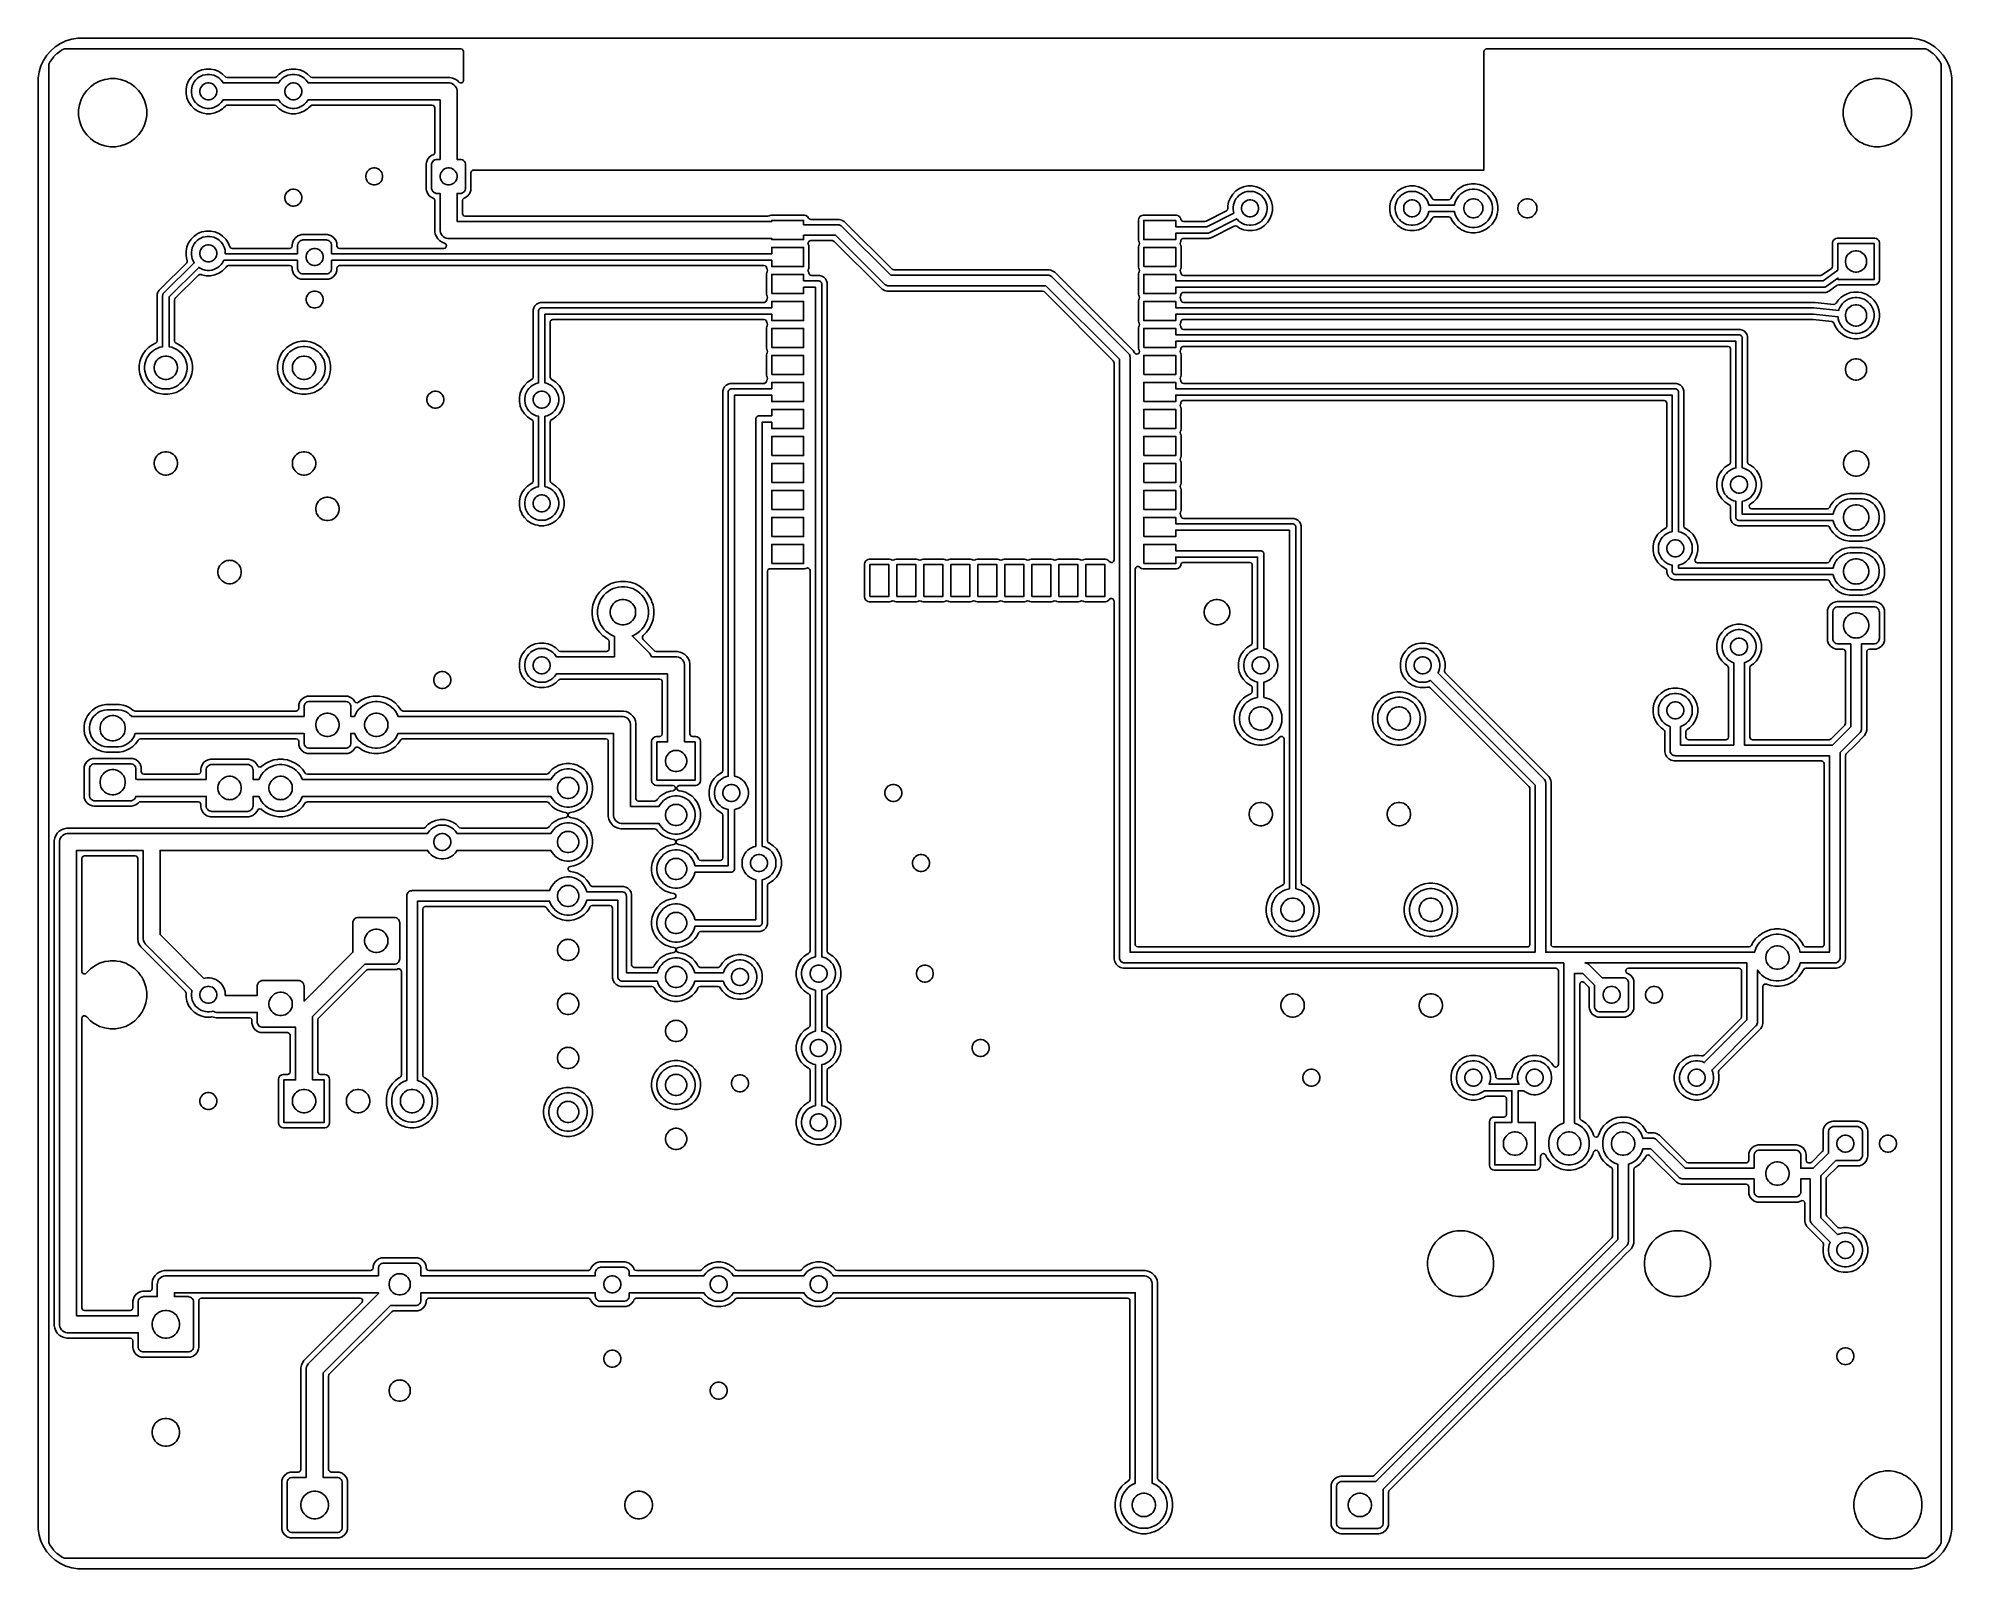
# Model space of a CAD drawing. Header units: millimetres. Extents: x 0 to 90, y 0 to 72.
import ezdxf

# ---------------------------------------------------------------- set-up
doc = ezdxf.new("R2010")
doc.units = ezdxf.units.MM
doc.layers.add('ABLATE', color=1, linetype='CONTINUOUS')

msp = doc.modelspace()

# ---------------------------------------------------------------- linework, layer by layer
at = {"layer": 'ABLATE'}
for points in [[(88.1429, 71.9975), (88.4257, 71.9568), (88.6998, 71.8763), (88.9597, 71.7576), (89.2001, 71.6031), (89.416, 71.416), (89.6031, 71.2001), (89.7576, 70.9597), (89.8763, 70.6998), (89.9568, 70.4257), (89.9975, 70.1429), (90, 70), (90, 2), (89.9975, 1.8571), (89.9568, 1.5743), (89.8763, 1.3002), (89.7576, 1.0403), (89.6031, 0.7999), (89.416, 0.584), (89.2001, 0.3969), (88.9597, 0.2424), (88.6998, 0.1237), (88.4257, 0.0432), (88.1429, 0.0025), (88, 0), (2, 0), (1.8571, 0.0025), (1.5743, 0.0432), (1.3002, 0.1237), (1.0403, 0.2424), (0.7999, 0.3969), (0.584, 0.584), (0.3969, 0.7999), (0.2424, 1.0403), (0.1237, 1.3002), (0.0432, 1.5743), (0.0025, 1.8571), (0, 2), (0, 70), (0.0025, 70.1429), (0.0432, 70.4257), (0.1237, 70.6998), (0.2424, 70.9597), (0.3969, 71.2001), (0.584, 71.416), (0.7999, 71.6031), (1.0403, 71.7576), (1.3002, 71.8763), (1.5743, 71.9568), (1.8571, 71.9975), (2, 72), (88, 72)], [(1.1821, 71.4848), (1.089, 71.434), (1.0741, 71.4244), (0.8942, 71.2897), (0.8808, 71.2781), (0.7219, 71.1192), (0.7103, 71.1058), (0.5756, 70.9259), (0.566, 70.911), (0.5152, 70.8179), (0.5, 70.7584), (0.5, 68.626), (0.5, 1.2416), (0.5152, 1.1821), (0.566, 1.089), (0.5756, 1.0741), (0.7103, 0.8942), (0.7219, 0.8808), (0.8808, 0.7219), (0.8942, 0.7103), (1.0741, 0.5756), (1.089, 0.566), (1.1821, 0.5152), (1.2416, 0.5), (88.7584, 0.5), (88.8179, 0.5152), (88.911, 0.566), (88.9259, 0.5756), (89.1058, 0.7103), (89.1192, 0.7219), (89.2781, 0.8808), (89.2897, 0.8942), (89.4244, 1.0741), (89.434, 1.089), (89.4848, 1.1821), (89.5, 1.2416), (89.5, 70.7584), (89.4848, 70.8179), (89.434, 70.911), (89.4244, 70.9259), (89.2897, 71.1058), (89.2781, 71.1192), (89.1192, 71.2781), (89.1058, 71.2897), (88.9259, 71.4244), (88.911, 71.434), (88.8179, 71.4848), (88.7584, 71.5), (68.124, 71.5), (68.0725, 71.4888), (68.0197, 71.443), (68, 71.376), (68, 68.626), (68, 65.8), (20.4745, 65.8), (20.423, 65.7888), (20.3702, 65.743), (20.3505, 65.676), (20.3505, 64.9021), (20.3441, 64.8425), (20.2938, 64.7077), (20.2075, 64.5925), (20.0923, 64.5062), (20.0311, 64.4834), (20.023, 64.48), (19.9702, 64.4342), (19.9505, 64.3672), (19.9505, 63.7545), (19.9617, 63.703), (20.0075, 63.6502), (20.0745, 63.6305), (34.3116, 63.6305), (34.3138, 63.6305), (34.3805, 63.6514), (34.4023, 63.666), (34.4023, 63.666), (34.4753, 63.6805), (34.4753, 63.6805), (36.0247, 63.6805), (36.0247, 63.6805), (36.0977, 63.666), (36.0977, 63.666), (36.1806, 63.6106), (36.2307, 63.5356), (36.2668, 63.5002), (36.3338, 63.4805), (37.5987, 63.4805), (37.5992, 63.4805), (37.5995, 63.4805), (37.6638, 63.4808), (37.6646, 63.4807), (37.6651, 63.4806), (37.6659, 63.4805), (37.7283, 63.4638), (37.7288, 63.4636), (37.7913, 63.4472), (37.7921, 63.4468), (37.7926, 63.4466), (37.7932, 63.4464), (37.8144, 63.4341), (37.8492, 63.414), (37.8495, 63.4139), (37.8735, 63.4002), (37.9056, 63.3818), (37.9057, 63.3818), (37.9062, 63.3813), (37.9066, 63.381), (37.9073, 63.3805), (37.9529, 63.3349), (37.9533, 63.3345), (40.1698, 61.1365), (40.1901, 61.1202), (40.2571, 61.1005), (47.5659, 61.1005), (47.5659, 61.1005), (47.6295, 61.0834), (47.6932, 61.0664), (47.7502, 61.0334), (47.8073, 61.0005), (51.4073, 57.4005), (51.5005, 57.3073), (51.5626, 57.1998), (51.5631, 57.1989), (51.5876, 57.1687), (51.6506, 57.1385), (51.72, 57.1472), (51.7736, 57.192), (51.7763, 57.1961), (51.7787, 57.1998), (51.7972, 57.2672), (51.7763, 57.3339), (51.764, 57.3523), (51.764, 57.3523), (51.7495, 57.4253), (51.7495, 58.3747), (51.764, 58.4477), (51.764, 58.4477), (51.7763, 58.4661), (51.7787, 58.4698), (51.7972, 58.5372), (51.7763, 58.6039), (51.764, 58.6223), (51.764, 58.6223), (51.7495, 58.6953), (51.7495, 59.6447), (51.764, 59.7177), (51.764, 59.7177), (51.7763, 59.7361), (51.7787, 59.7398), (51.7972, 59.8072), (51.7763, 59.8739), (51.764, 59.8923), (51.764, 59.8923), (51.7495, 59.9653), (51.7495, 60.9147), (51.764, 60.9877), (51.764, 60.9877), (51.7763, 61.0061), (51.7787, 61.0098), (51.7972, 61.0772), (51.7763, 61.1439), (51.764, 61.1623), (51.764, 61.1623), (51.7495, 61.2353), (51.7495, 62.1847), (51.764, 62.2577), (51.764, 62.2577), (51.7763, 62.2761), (51.7787, 62.2798), (51.7972, 62.3472), (51.7763, 62.4139), (51.764, 62.4323), (51.764, 62.4323), (51.7495, 62.5053), (51.7495, 63.4547), (51.764, 63.5277), (51.764, 63.5277), (51.8194, 63.6106), (51.9023, 63.666), (51.9023, 63.666), (51.9753, 63.6805), (51.9753, 63.6805), (53.5247, 63.6805), (53.5247, 63.6805), (53.5977, 63.666), (53.5977, 63.666), (53.6214, 63.6502), (53.6806, 63.6106), (53.7155, 63.5584), (53.736, 63.5277), (53.736, 63.5277), (53.7454, 63.4803), (53.7542, 63.453), (53.8, 63.4002), (53.867, 63.3805), (54.874, 63.3805), (54.9303, 63.394), (55.8818, 63.8793), (55.9298, 63.9227), (55.9495, 63.9898), (55.9495, 64.1035), (55.9899, 64.3064), (55.9899, 64.3064), (56.0691, 64.4976), (56.184, 64.6697), (56.3303, 64.816), (56.5024, 64.9309), (56.6936, 65.0101), (56.6936, 65.0101), (56.8965, 65.0505), (56.8965, 65.0505), (57.1035, 65.0505), (57.1035, 65.0505), (57.3064, 65.0101), (57.3064, 65.0101), (57.4976, 64.9309), (57.5407, 64.9021), (57.6697, 64.816), (57.816, 64.6697), (57.816, 64.6697), (57.816, 64.6697), (57.9309, 64.4976), (58.0101, 64.3064), (58.0505, 64.1035), (58.0505, 64.1035), (58.0505, 63.8965), (58.0101, 63.6936), (57.9309, 63.5024), (57.816, 63.3303), (57.6697, 63.184), (57.4976, 63.0691), (57.3064, 62.9899), (57.1035, 62.9495), (57.1035, 62.9495), (56.8965, 62.9495), (56.8965, 62.9495), (56.8965, 62.9495), (56.6936, 62.9899), (56.5024, 63.0691), (56.3697, 63.1577), (56.3131, 63.178), (56.2445, 63.1651), (55.1941, 62.6294), (55.1885, 62.6263), (55.1546, 62.6068), (55.1546, 62.6068), (55.1546, 62.6068), (55.1471, 62.6037), (55.1471, 62.6036), (55.1427, 62.6019), (55.1426, 62.602), (55.135, 62.5993), (55.1131, 62.5946), (55.0967, 62.5911), (55.0905, 62.5896), (55.0527, 62.5795), (55.0527, 62.5795), (55.0447, 62.5784), (55.0447, 62.5784), (55.0399, 62.5779), (55.0399, 62.5779), (55.0319, 62.5773), (55.0318, 62.5773), (54.9946, 62.5792), (54.9928, 62.5793), (54.9863, 62.5795), (53.867, 62.5795), (53.8385, 62.5762), (53.7778, 62.5416), (53.7454, 62.4797), (53.736, 62.4323), (53.736, 62.4323), (53.7237, 62.4139), (53.7237, 62.4139), (53.7213, 62.4102), (53.7028, 62.3428), (53.7237, 62.2761), (53.736, 62.2577), (53.736, 62.2577), (53.736, 62.2577), (53.7505, 62.1847), (53.7505, 62.1847), (53.7505, 62.1847), (53.7505, 61.2353), (53.736, 61.1623), (53.7237, 61.1439), (53.7213, 61.1402), (53.7028, 61.0728), (53.7237, 61.0061), (53.736, 60.9877), (53.736, 60.9877), (53.736, 60.9877), (53.7454, 60.9403), (53.7542, 60.913), (53.8, 60.8602), (53.867, 60.8405), (83.8334, 60.8405), (83.8388, 60.8406), (83.9049, 60.8632), (84.3471, 61.1757), (84.3798, 61.2099), (84.3995, 61.2769), (84.3995, 62.3747), (84.414, 62.4477), (84.414, 62.4477), (84.4694, 62.5306), (84.5523, 62.586), (84.5523, 62.586), (84.6253, 62.6005), (84.6253, 62.6005), (86.3747, 62.6005), (86.3747, 62.6005), (86.4477, 62.586), (86.4477, 62.586), (86.4624, 62.5762), (86.5306, 62.5306), (86.5647, 62.4795), (86.586, 62.4477), (86.586, 62.4477), (86.6005, 62.3747), (86.6005, 62.3747), (86.6005, 62.3747), (86.6005, 60.6253), (86.586, 60.5523), (86.5306, 60.4694), (86.4477, 60.414), (86.3747, 60.3995), (86.3747, 60.3995), (84.6761, 60.3995), (84.6706, 60.3994), (84.6045, 60.3768), (84.2677, 60.1388), (84.2516, 60.1252), (84.2459, 60.1195), (84.2211, 60.1052), (84.2115, 60.0991), (84.1881, 60.0825), (84.1806, 60.0797), (84.1615, 60.0708), (84.1546, 60.0668), (84.1546, 60.0668), (84.1546, 60.0668), (84.1334, 60.0611), (84.1311, 60.0605), (84.1269, 60.0594), (84.1161, 60.0559), (84.0891, 60.046), (84.0854, 60.0457), (84.0812, 60.0453), (84.0604, 60.0416), (84.0527, 60.0395), (84.024, 60.0395), (84.0127, 60.039), (83.9841, 60.0364), (83.9763, 60.0377), (83.9553, 60.0395), (53.867, 60.0395), (53.8385, 60.0362), (53.7778, 60.0016), (53.7454, 59.9397), (53.7378, 59.9012), (53.736, 59.8923), (53.7237, 59.8739), (53.7213, 59.8702), (53.7028, 59.8028), (53.7237, 59.7361), (53.736, 59.7177), (53.736, 59.7177), (53.736, 59.7177), (53.7454, 59.6703), (53.7542, 59.643), (53.8, 59.5902), (53.867, 59.5705), (83.4587, 59.5705), (83.4781, 59.572), (83.4813, 59.5725), (83.4894, 59.5738), (83.5125, 59.5714), (83.5145, 59.5712), (83.5275, 59.5705), (83.5527, 59.5705), (83.5527, 59.5705), (83.5638, 59.5675), (83.5829, 59.564), (84.4376, 59.4742), (84.5045, 59.4859), (84.5563, 59.5328), (84.5588, 59.5368), (84.6372, 59.6447), (84.6606, 59.6769), (84.6606, 59.6769), (84.6606, 59.6769), (84.7831, 59.7994), (84.7831, 59.7994), (84.7831, 59.7994), (84.8805, 59.8702), (84.9232, 59.9012), (85.0776, 59.9799), (85.2423, 60.0334), (85.3796, 60.0552), (85.4134, 60.0605), (85.5866, 60.0605), (85.6204, 60.0552), (85.7577, 60.0334), (85.7577, 60.0334), (85.7577, 60.0334), (85.9224, 59.9799), (85.9224, 59.9799), (85.9224, 59.9799), (86.0013, 59.9397), (86.0768, 59.9012), (86.2169, 59.7994), (86.3394, 59.6769), (86.4412, 59.5368), (86.5199, 59.3824), (86.5734, 59.2177), (86.6005, 59.0466), (86.6005, 58.8734), (86.5734, 58.7023), (86.5199, 58.5376), (86.4412, 58.3832), (86.3394, 58.2431), (86.2169, 58.1206), (86.0768, 58.0188), (85.9224, 57.9401), (85.7577, 57.8866), (85.5866, 57.8595), (85.5866, 57.8595), (85.4134, 57.8595), (85.4134, 57.8595), (85.2423, 57.8866), (85.0776, 57.9401), (84.9232, 58.0188), (84.7831, 58.1206), (84.6606, 58.2431), (84.5588, 58.3832), (84.5501, 58.4003), (84.4801, 58.5376), (84.4623, 58.5923), (84.462, 58.5934), (84.422, 58.6507), (84.3574, 58.6773), (83.4855, 58.7688), (83.4725, 58.7695), (53.867, 58.7695), (53.8385, 58.7662), (53.7778, 58.7316), (53.7454, 58.6697), (53.7406, 58.6455), (53.736, 58.6223), (53.7237, 58.6039), (53.7213, 58.6002), (53.7028, 58.5328), (53.7237, 58.4661), (53.736, 58.4477), (53.736, 58.4477), (53.736, 58.4477), (53.7454, 58.4003), (53.7542, 58.373), (53.8, 58.3202), (53.867, 58.3005), (80.0527, 58.3005), (80.0527, 58.3005), (80.1546, 58.2732), (80.2459, 58.2205), (80.3205, 58.1459), (80.3732, 58.0546), (80.4005, 57.9527), (80.4005, 57.9527), (80.4005, 52.054), (80.4006, 52.0496), (80.4226, 51.9833), (80.477, 51.9395), (80.4976, 51.9309), (80.4976, 51.9309), (80.4976, 51.9309), (80.6697, 51.816), (80.816, 51.6697), (80.816, 51.6697), (80.9309, 51.4976), (81.0101, 51.3064), (81.0505, 51.1035), (81.0505, 50.8965), (81.0101, 50.6936), (80.9309, 50.5024), (80.816, 50.3303), (80.6697, 50.184), (80.5253, 50.0876), (80.5005, 50.0657), (80.4715, 50.0021), (80.4814, 49.933), (80.5272, 49.8802), (80.5942, 49.8605), (84.1455, 49.8605), (84.208, 49.8774), (84.256, 49.9282), (84.3167, 50.0473), (84.4203, 50.19), (84.545, 50.3147), (84.6877, 50.4183), (84.8449, 50.4984), (85.0126, 50.5529), (85.1868, 50.5805), (85.1868, 50.5805), (85.8132, 50.5805), (85.8132, 50.5805), (85.9874, 50.5529), (86.1551, 50.4984), (86.2964, 50.4264), (86.3123, 50.4183), (86.455, 50.3147), (86.5797, 50.19), (86.6833, 50.0473), (86.699, 50.0165), (86.7634, 49.8901), (86.7634, 49.8901), (86.7634, 49.8901), (86.773, 49.8605), (86.8179, 49.7224), (86.8455, 49.5482), (86.8455, 49.3718), (86.8348, 49.304), (86.8179, 49.1976), (86.7634, 49.0299), (86.6833, 48.8727), (86.5797, 48.73), (86.455, 48.6053), (86.3123, 48.5017), (86.1551, 48.4216), (86.0253, 48.3794), (85.9874, 48.3671), (85.8132, 48.3395), (85.1868, 48.3395), (85.1868, 48.3395), (85.0126, 48.3671), (84.9348, 48.3924), (84.8449, 48.4216), (84.8449, 48.4216), (84.8449, 48.4216), (84.7194, 48.4855), (84.6877, 48.5017), (84.545, 48.6053), (84.4203, 48.73), (84.3579, 48.816), (84.3167, 48.8727), (84.256, 48.9918), (84.2125, 49.0398), (84.1455, 49.0595), (79.9473, 49.0595), (79.8454, 49.0868), (79.7541, 49.1395), (79.6795, 49.2141), (79.6268, 49.3054), (79.5995, 49.4073), (79.5995, 49.5127), (79.5995, 49.946), (79.5994, 49.9504), (79.5774, 50.0167), (79.523, 50.0605), (79.5105, 50.0657), (79.5024, 50.0691), (79.3303, 50.184), (79.3303, 50.184), (79.184, 50.3303), (79.1198, 50.4264), (79.0691, 50.5024), (79.0367, 50.5805), (78.9899, 50.6936), (78.9899, 50.6936), (78.9495, 50.8965), (78.9495, 51.1035), (78.9899, 51.3064), (78.9899, 51.3064), (79.0691, 51.4976), (79.184, 51.6697), (79.3303, 51.816), (79.5024, 51.9309), (79.5024, 51.9309), (79.523, 51.9395), (79.527, 51.9412), (79.5798, 51.987), (79.5995, 52.054), (79.5995, 57.3755), (79.5883, 57.427), (79.5425, 57.4798), (79.4755, 57.4995), (53.867, 57.4995), (53.8385, 57.4962), (53.7778, 57.4616), (53.7454, 57.3997), (53.7406, 57.3755), (53.736, 57.3523), (53.7237, 57.3339), (53.7213, 57.3302), (53.7028, 57.2628), (53.7237, 57.1961), (53.736, 57.1777), (53.736, 57.1777), (53.736, 57.1777), (53.7505, 57.1047), (53.7505, 57.1047), (53.7505, 57.1047), (53.7505, 56.1553), (53.736, 56.0823), (53.7237, 56.0639), (53.7213, 56.0602), (53.7028, 55.9928), (53.7237, 55.9261), (53.736, 55.9077), (53.736, 55.9077), (53.736, 55.9077), (53.7454, 55.8603), (53.7542, 55.833), (53.8, 55.7802), (53.867, 55.7605), (77.0527, 55.7605), (77.0527, 55.7605), (77.1546, 55.7332), (77.2459, 55.6805), (77.3205, 55.6059), (77.3732, 55.5146), (77.4005, 55.4127), (77.4005, 55.4127), (77.4005, 49.054), (77.4006, 49.0496), (77.4226, 48.9833), (77.477, 48.9395), (77.4976, 48.9309), (77.4976, 48.9309), (77.4976, 48.9309), (77.6697, 48.816), (77.816, 48.6697), (77.816, 48.6697), (77.9309, 48.4976), (78.0101, 48.3064), (78.0505, 48.1035), (78.0505, 47.8965), (78.0101, 47.6936), (77.9426, 47.5307), (77.9286, 47.4968), (77.9291, 47.4966), (77.9179, 47.4621), (77.9278, 47.393), (77.9736, 47.3402), (78.0406, 47.3205), (84.1455, 47.3205), (84.208, 47.3374), (84.256, 47.3882), (84.3167, 47.5073), (84.4203, 47.65), (84.545, 47.7747), (84.6877, 47.8783), (84.8449, 47.9584), (85.0126, 48.0129), (85.1868, 48.0405), (85.1868, 48.0405), (85.8132, 48.0405), (85.8132, 48.0405), (85.9874, 48.0129), (86.1551, 47.9584), (86.3123, 47.8783), (86.455, 47.7747), (86.5797, 47.65), (86.6833, 47.5073), (86.6993, 47.476), (86.7634, 47.3501), (86.7634, 47.3501), (86.7634, 47.3501), (86.7792, 47.3016), (86.8179, 47.1824), (86.8455, 47.0082), (86.8455, 46.8318), (86.835, 46.7654), (86.8179, 46.6576), (86.7634, 46.4899), (86.6833, 46.3327), (86.5797, 46.19), (86.455, 46.0653), (86.3123, 45.9617), (86.1551, 45.8816), (85.9874, 45.8271), (85.8132, 45.7995), (85.1868, 45.7995), (85.1868, 45.7995), (85.0126, 45.8271), (84.9348, 45.8524), (84.8449, 45.8816), (84.8449, 45.8816), (84.8449, 45.8816), (84.7206, 45.9449), (84.6877, 45.9617), (84.545, 46.0653), (84.4203, 46.19), (84.3685, 46.2614), (84.3167, 46.3327), (84.256, 46.4518), (84.2125, 46.4998), (84.1455, 46.5195), (77.0527, 46.5195), (76.9473, 46.5195), (76.8454, 46.5468), (76.7541, 46.5995), (76.6795, 46.6741), (76.6268, 46.7654), (76.5995, 46.8673), (76.5995, 46.946), (76.5994, 46.9504), (76.5774, 47.0167), (76.523, 47.0605), (76.5186, 47.0624), (76.5024, 47.0691), (76.3303, 47.184), (76.3303, 47.184), (76.184, 47.3303), (76.1237, 47.4206), (76.0691, 47.5024), (76.067, 47.5073), (75.9899, 47.6936), (75.9899, 47.6936), (75.9495, 47.8965), (75.9495, 48.1035), (75.9899, 48.3064), (75.9899, 48.3064), (76.0691, 48.4976), (76.184, 48.6697), (76.3303, 48.816), (76.5024, 48.9309), (76.5024, 48.9309), (76.523, 48.9395), (76.527, 48.9412), (76.5798, 48.987), (76.5995, 49.054), (76.5995, 54.8355), (76.5883, 54.887), (76.5425, 54.9398), (76.4755, 54.9595), (53.867, 54.9595), (53.8385, 54.9562), (53.7778, 54.9216), (53.7454, 54.8597), (53.7406, 54.8355), (53.736, 54.8123), (53.7237, 54.7939), (53.7213, 54.7902), (53.7028, 54.7228), (53.7237, 54.6561), (53.736, 54.6377), (53.736, 54.6377), (53.736, 54.6377), (53.7505, 54.5647), (53.7505, 54.5647), (53.7505, 54.5647), (53.7505, 53.6153), (53.736, 53.5423), (53.7237, 53.5239), (53.7213, 53.5202), (53.7028, 53.4528), (53.7237, 53.3861), (53.736, 53.3677), (53.736, 53.3677), (53.736, 53.3677), (53.7505, 53.2947), (53.7505, 53.2947), (53.7505, 53.2947), (53.7505, 52.3453), (53.736, 52.2723), (53.7237, 52.2539), (53.7213, 52.2502), (53.7028, 52.1828), (53.7237, 52.1161), (53.736, 52.0977), (53.736, 52.0977), (53.736, 52.0977), (53.7505, 52.0247), (53.7505, 52.0247), (53.7505, 52.0247), (53.7505, 51.0753), (53.736, 51.0023), (53.7237, 50.9839), (53.7213, 50.9802), (53.7028, 50.9128), (53.7237, 50.8461), (53.736, 50.8277), (53.736, 50.8277), (53.736, 50.8277), (53.7505, 50.7547), (53.7505, 50.7547), (53.7505, 50.7547), (53.7505, 49.8053), (53.736, 49.7323), (53.7237, 49.7139), (53.7213, 49.7102), (53.7028, 49.6428), (53.7237, 49.5761), (53.736, 49.5577), (53.736, 49.5577), (53.736, 49.5577), (53.7454, 49.5103), (53.7542, 49.483), (53.8, 49.4302), (53.867, 49.4105), (59.0527, 49.4105), (59.0527, 49.4105), (59.1546, 49.3832), (59.2459, 49.3305), (59.3205, 49.2559), (59.3732, 49.1646), (59.4005, 49.0627), (59.4005, 49.0627), (59.4005, 40.0984), (59.4005, 32.2747), (59.4006, 32.2703), (59.4226, 32.204), (59.4757, 32.1612), (59.4757, 32.1611), (59.4761, 32.1609), (59.477, 32.1601), (59.48, 32.1589), (59.556, 32.1202), (59.6554, 32.0695), (59.8146, 31.9538), (59.9538, 31.8146), (60.0493, 31.6832), (60.0695, 31.6554), (60.1589, 31.48), (60.1589, 31.48), (60.1589, 31.48), (60.1699, 31.4462), (60.2197, 31.2928), (60.2505, 31.0984), (60.2505, 30.9016), (60.2197, 30.7072), (60.1589, 30.52), (60.0695, 30.3446), (59.9538, 30.1854), (59.8146, 30.0462), (59.6554, 29.9305), (59.48, 29.8411), (59.2928, 29.7803), (59.0984, 29.7495), (58.9016, 29.7495), (58.9016, 29.7495), (58.7072, 29.7803), (58.6203, 29.8085), (58.52, 29.8411), (58.52, 29.8411), (58.52, 29.8411), (58.3813, 29.9118), (58.3446, 29.9305), (58.1854, 30.0462), (58.0462, 30.1854), (57.9305, 30.3446), (57.8829, 30.4379), (57.8411, 30.52), (57.7803, 30.7072), (57.7495, 30.9016), (57.7495, 31.0984), (57.7803, 31.2928), (57.8411, 31.48), (57.9305, 31.6554), (57.9965, 31.7463), (58.0462, 31.8146), (58.0462, 31.8146), (58.0462, 31.8146), (58.1854, 31.9538), (58.1854, 31.9538), (58.1854, 31.9538), (58.2633, 32.0105), (58.3446, 32.0695), (58.52, 32.1589), (58.523, 32.1601), (58.527, 32.1619), (58.5798, 32.2076), (58.5995, 32.2747), (58.5995, 39.0317), (58.5992, 39.0405), (58.5748, 39.106), (58.5188, 39.1478), (58.4491, 39.1528), (58.3878, 39.1193), (58.3146, 39.0462), (58.1554, 38.9305), (57.98, 38.8411), (57.7928, 38.7803), (57.5984, 38.7495), (57.4016, 38.7495), (57.4016, 38.7495), (57.2072, 38.7803), (57.1203, 38.8085), (57.02, 38.8411), (57.02, 38.8411), (57.02, 38.8411), (56.9275, 38.8883), (56.8446, 38.9305), (56.6854, 39.0462), (56.5462, 39.1854), (56.4305, 39.3446), (56.41, 39.3847), (56.3411, 39.52), (56.2803, 39.7072), (56.2495, 39.9016), (56.2495, 40.0984), (56.2803, 40.2928), (56.3411, 40.48), (56.4305, 40.6554), (56.53, 40.7923), (56.5462, 40.8146), (56.5462, 40.8146), (56.5462, 40.8146), (56.6854, 40.9538), (56.6854, 40.9538), (56.6854, 40.9538), (56.8096, 41.0441), (56.8446, 41.0695), (57.02, 41.1589), (57.023, 41.1601), (57.027, 41.1619), (57.0798, 41.2076), (57.0995, 41.2747), (57.0995, 41.446), (57.0994, 41.4504), (57.0774, 41.5167), (57.023, 41.5605), (57.0024, 41.5691), (56.8303, 41.684), (56.8303, 41.684), (56.684, 41.8303), (56.5977, 41.9596), (56.5691, 42.0024), (56.4899, 42.1936), (56.4519, 42.3847), (56.4495, 42.3965), (56.4495, 42.6035), (56.4899, 42.8064), (56.4899, 42.8064), (56.5691, 42.9976), (56.684, 43.1697), (56.8303, 43.316), (57.0024, 43.4309), (57.0024, 43.4309), (57.023, 43.4395), (57.027, 43.4412), (57.0798, 43.487), (57.0995, 43.554), (57.0995, 47.2155), (57.0883, 47.267), (57.0425, 47.3198), (56.9755, 47.3395), (53.867, 47.3395), (53.8385, 47.3362), (53.7778, 47.3016), (53.7454, 47.2397), (53.7406, 47.2155), (53.736, 47.1923), (53.6806, 47.1094), (53.5977, 47.054), (53.5247, 47.0395), (53.5247, 47.0395), (51.9753, 47.0395), (51.9753, 47.0395), (51.9753, 47.0395), (51.9023, 47.054), (51.9023, 47.054), (51.8934, 47.06), (51.8194, 47.1094), (51.8194, 47.1094), (51.8194, 47.1094), (51.8122, 47.1166), (51.8057, 47.1226), (51.7421, 47.1517), (51.673, 47.1417), (51.6202, 47.096), (51.6005, 47.0289), (51.6005, 29.3745), (51.6117, 29.323), (51.6575, 29.2702), (51.7245, 29.2505), (70.0284, 29.2505), (70.0799, 29.2617), (70.1327, 29.3075), (70.1524, 29.3745), (70.1524, 36.7084), (70.1496, 36.7348), (70.1161, 36.7961), (65.4699, 41.4423), (65.4276, 41.47), (65.358, 41.4763), (65.2431, 41.4534), (65.2235, 41.4495), (65.0165, 41.4495), (65.0165, 41.4495), (65.0165, 41.4495), (65.0119, 41.4504), (64.8136, 41.4899), (64.6224, 41.5691), (64.4503, 41.684), (64.4503, 41.684), (64.304, 41.8303), (64.2177, 41.9596), (64.1891, 42.0024), (64.1099, 42.1936), (64.0719, 42.3847), (64.0695, 42.3965), (64.0695, 42.6035), (64.1099, 42.8064), (64.1099, 42.8064), (64.1891, 42.9976), (64.304, 43.1697), (64.4503, 43.316), (64.6224, 43.4309), (64.8136, 43.5101), (64.8136, 43.5101), (65.0165, 43.5505), (65.0165, 43.5505), (65.2235, 43.5505), (65.2235, 43.5505), (65.4264, 43.5101), (65.4264, 43.5101), (65.6176, 43.4309), (65.7036, 43.3735), (65.7897, 43.316), (65.936, 43.1697), (65.936, 43.1697), (66.0509, 42.9976), (66.1301, 42.8064), (66.1705, 42.6035), (66.1705, 42.3965), (66.1437, 42.262), (66.1442, 42.2115), (66.1777, 42.1501), (70.9559, 37.3719), (70.9559, 37.3719), (70.9602, 37.3676), (70.9602, 37.3676), (71.0534, 37.2744), (71.0915, 37.2084), (71.1193, 37.1603), (71.1421, 37.0753), (71.1498, 37.0462), (71.1498, 37.0462), (71.1534, 37.033), (71.1534, 29.3745), (71.1646, 29.323), (71.2104, 29.2702), (71.2774, 29.2505), (80.4633, 29.2505), (80.5258, 29.2674), (80.5738, 29.3182), (80.5763, 29.323), (80.6135, 29.396), (80.645, 29.4578), (80.7699, 29.6298), (80.9202, 29.7801), (81.0922, 29.905), (81.2816, 30.0016), (81.4838, 30.0672), (81.645, 30.0928), (81.6937, 30.1005), (81.9063, 30.1005), (81.955, 30.0928), (82.1162, 30.0672), (82.1162, 30.0672), (82.1162, 30.0672), (82.3184, 30.0016), (82.3184, 30.0016), (82.3184, 30.0016), (82.5078, 29.905), (82.6798, 29.7801), (82.8301, 29.6298), (82.955, 29.4578), (82.955, 29.4578), (82.9551, 29.4578), (83.0262, 29.3182), (83.0696, 29.2702), (83.1367, 29.2505), (83.8755, 29.2505), (83.927, 29.2617), (83.9798, 29.3075), (83.9995, 29.3745), (83.9995, 37.8755), (83.9883, 37.927), (83.9425, 37.9798), (83.8755, 37.9995), (80.0659, 37.9995), (79.9341, 37.9995), (77.0659, 37.9995), (76.9341, 37.9995), (76.8068, 38.0336), (76.6927, 38.0995), (76.5995, 38.1927), (76.5666, 38.2498), (76.5336, 38.3068), (76.4995, 38.4341), (76.4995, 39.3847), (76.4892, 39.4342), (76.4444, 39.4878), (76.3963, 39.52), (76.3303, 39.564), (76.3303, 39.564), (76.3303, 39.564), (76.184, 39.7103), (76.0691, 39.8824), (75.9899, 40.0736), (75.9899, 40.0736), (75.9495, 40.2765), (75.9495, 40.4835), (75.9899, 40.6864), (75.9899, 40.6864), (76.0691, 40.8776), (76.184, 41.0497), (76.3303, 41.196), (76.5024, 41.3109), (76.6936, 41.3901), (76.6936, 41.3901), (76.8965, 41.4305), (76.8965, 41.4305), (77.1035, 41.4305), (77.1035, 41.4305), (77.3064, 41.3901), (77.3064, 41.3901), (77.4976, 41.3109), (77.5519, 41.2747), (77.6697, 41.196), (77.816, 41.0497), (77.816, 41.0497), (77.9309, 40.8776), (78.0101, 40.6864), (78.0505, 40.4835), (78.0505, 40.2765), (78.0101, 40.0736), (77.9309, 39.8824), (77.816, 39.7103), (77.6697, 39.564), (77.5556, 39.4878), (77.5202, 39.4518), (77.5005, 39.3847), (77.5005, 39.1245), (77.5117, 39.073), (77.5575, 39.0202), (77.6245, 39.0005), (79.3755, 39.0005), (79.427, 39.0117), (79.4798, 39.0575), (79.4995, 39.1245), (79.4995, 42.3847), (79.4892, 42.4342), (79.4444, 42.4878), (79.3303, 42.564), (79.3303, 42.564), (79.3303, 42.564), (79.184, 42.7103), (79.0691, 42.8824), (78.9899, 43.0736), (78.9899, 43.0736), (78.9495, 43.2765), (78.9495, 43.4835), (78.9899, 43.6864), (78.9899, 43.6864), (79.0691, 43.8776), (79.184, 44.0497), (79.3303, 44.196), (79.5024, 44.3109), (79.6936, 44.3901), (79.6936, 44.3901), (79.8965, 44.4305), (79.8965, 44.4305), (80.1035, 44.4305), (80.1035, 44.4305), (80.3064, 44.3901), (80.3064, 44.3901), (80.4976, 44.3109), (80.5836, 44.2535), (80.6697, 44.196), (80.816, 44.0497), (80.816, 44.0497), (80.9309, 43.8776), (81.0101, 43.6864), (81.0505, 43.4835), (81.0505, 43.2765), (81.0449, 43.2483), (81.0101, 43.0736), (81.0101, 43.0736), (81.0101, 43.0736), (80.9309, 42.8824), (80.816, 42.7103), (80.6697, 42.564), (80.5556, 42.4878), (80.5202, 42.4518), (80.5005, 42.3847), (80.5005, 39.1245), (80.5117, 39.073), (80.5575, 39.0202), (80.6245, 39.0005), (84.2413, 39.0005), (84.2677, 39.0033), (84.329, 39.0368), (84.9632, 39.671), (84.9798, 39.6916), (84.9995, 39.7587), (84.9995, 43.1355), (84.9883, 43.187), (84.9425, 43.2398), (84.8755, 43.2595), (84.6071, 43.2595), (84.5475, 43.2659), (84.4133, 43.316), (84.4127, 43.3162), (84.4127, 43.3162), (84.2975, 43.4025), (84.2975, 43.4025), (84.2112, 43.5177), (84.2112, 43.5177), (84.1609, 43.6525), (84.1545, 43.7121), (84.1545, 43.7121), (84.1545, 45.0479), (84.1545, 45.0479), (84.1545, 45.0479), (84.1609, 45.1075), (84.2112, 45.2423), (84.2112, 45.2423), (84.2975, 45.3575), (84.2975, 45.3575), (84.4127, 45.4438), (84.4127, 45.4438), (84.5475, 45.4941), (84.6071, 45.5005), (84.6071, 45.5005), (86.3929, 45.5005), (86.3929, 45.5005), (86.3929, 45.5005), (86.3929, 45.5005), (86.4525, 45.4941), (86.4525, 45.4941), (86.5873, 45.4438), (86.5873, 45.4438), (86.7025, 45.3575), (86.7025, 45.3575), (86.7888, 45.2423), (86.7888, 45.2423), (86.7888, 45.2423), (86.8391, 45.1075), (86.8455, 45.0479), (86.8455, 43.7121), (86.8391, 43.6525), (86.7888, 43.5177), (86.7025, 43.4025), (86.5873, 43.3162), (86.4525, 43.2659), (86.3929, 43.2595), (86.3929, 43.2595), (86.1245, 43.2595), (86.073, 43.2483), (86.0202, 43.2025), (86.0005, 43.1355), (86.0005, 39.5659), (86.0005, 39.4341), (85.9664, 39.3068), (85.9005, 39.1927), (85.4573, 38.7495), (85.0368, 38.329), (85.0202, 38.3084), (85.0005, 38.2413), (85.0005, 28.6841), (84.9664, 28.5568), (84.9005, 28.4427), (84.8073, 28.3495), (84.6932, 28.2836), (84.5659, 28.2495), (84.5659, 28.2495), (83.1367, 28.2495), (83.0742, 28.2326), (83.0262, 28.1818), (82.9551, 28.0422), (82.955, 28.0422), (82.955, 28.0422), (82.8301, 27.8702), (82.8301, 27.8702), (82.8301, 27.8702), (82.6798, 27.7199), (82.6798, 27.7199), (82.6798, 27.7199), (82.5355, 27.6151), (82.5078, 27.5949), (82.3184, 27.4984), (82.1162, 27.4328), (81.9063, 27.3995), (81.9063, 27.3995), (81.6937, 27.3995), (81.6937, 27.3995), (81.4838, 27.4328), (81.2816, 27.4984), (81.2816, 27.4984), (81.2796, 27.4991), (81.2589, 27.5039), (81.1898, 27.4939), (81.137, 27.4482), (81.1173, 27.3812), (81.1173, 25.7827), (81.1173, 25.6509), (81.0832, 25.5236), (81.0173, 25.4095), (79.0577, 23.4499), (79.03, 23.4076), (79.0237, 23.338), (79.0505, 23.2035), (79.0505, 22.9965), (79.0101, 22.7936), (78.9309, 22.6024), (78.816, 22.4303), (78.6697, 22.284), (78.4976, 22.1691), (78.3064, 22.0899), (78.1035, 22.0495), (78.1035, 22.0495), (77.8965, 22.0495), (77.8965, 22.0495), (77.8965, 22.0495), (77.8961, 22.0496), (77.6936, 22.0899), (77.5024, 22.1691), (77.3303, 22.284), (77.3303, 22.284), (77.184, 22.4303), (77.0999, 22.5562), (77.0691, 22.6024), (77.065, 22.6122), (76.9899, 22.7936), (76.9899, 22.7936), (76.9495, 22.9965), (76.9495, 23.2035), (76.9899, 23.4064), (76.9899, 23.4064), (77.0691, 23.5976), (77.184, 23.7697), (77.3303, 23.916), (77.5024, 24.0309), (77.6936, 24.1101), (77.6936, 24.1101), (77.8965, 24.1505), (77.8965, 24.1505), (78.1035, 24.1505), (78.1035, 24.1505), (78.238, 24.1237), (78.2885, 24.1242), (78.3499, 24.1577), (80.08, 25.8878), (80.0966, 25.9084), (80.1163, 25.9755), (80.1163, 28.1255), (80.1051, 28.177), (80.0593, 28.2298), (79.9923, 28.2495), (74.794, 28.2495), (74.7346, 28.2343), (74.6852, 28.1849), (74.6704, 28.1167), (74.6948, 28.0512), (74.7507, 28.0093), (74.7923, 27.9938), (74.7923, 27.9938), (74.9075, 27.9075), (74.9075, 27.9075), (74.9938, 27.7923), (74.9938, 27.7923), (75.0409, 27.6661), (75.0441, 27.6575), (75.0505, 27.5979), (75.0505, 26.4021), (75.0441, 26.3425), (74.9938, 26.2077), (74.9075, 26.0925), (74.7923, 26.0062), (74.6575, 25.9559), (74.5979, 25.9495), (73.4021, 25.9495), (73.3494, 25.9552), (73.3425, 25.9559), (73.3425, 25.9559), (73.2077, 26.0062), (73.2077, 26.0062), (73.0925, 26.0925), (73.0925, 26.0925), (73.0062, 26.2077), (73.0062, 26.2077), (72.9559, 26.3425), (72.9495, 26.4021), (72.9495, 26.4021), (72.9495, 27.2913), (72.9467, 27.3177), (72.9132, 27.379), (72.7122, 27.58), (72.7057, 27.586), (72.6421, 27.6151), (72.573, 27.6051), (72.5202, 27.5594), (72.5005, 27.4923), (72.5005, 24.3965), (72.5005, 21.2186), (72.5174, 21.1561), (72.5682, 21.1081), (72.6305, 21.0764), (72.6305, 21.0764), (72.6305, 21.0764), (72.7837, 20.9651), (72.9176, 20.8312), (73.0289, 20.678), (73.0623, 20.6124), (73.1149, 20.5093), (73.1149, 20.5093), (73.1521, 20.3948), (73.1638, 20.3691), (73.2153, 20.3218), (73.2841, 20.3099), (73.3485, 20.3371), (73.3879, 20.3948), (73.4251, 20.5093), (73.4251, 20.5093), (73.5111, 20.678), (73.6224, 20.8312), (73.7563, 20.9651), (73.9095, 21.0764), (74.0782, 21.1624), (74.0782, 21.1624), (74.2583, 21.2209), (74.383, 21.2406), (74.4453, 21.2505), (74.6347, 21.2505), (74.7264, 21.236), (74.8217, 21.2209), (75.0018, 21.1624), (75.0018, 21.1624), (75.1286, 21.0977), (75.1705, 21.0764), (75.3237, 20.9651), (75.4576, 20.8312), (75.5689, 20.678), (75.6248, 20.5682), (75.6683, 20.5202), (75.7353, 20.5005), (76.0101, 20.5005), (76.0101, 20.5005), (76.0737, 20.4834), (76.1374, 20.4664), (76.1944, 20.4334), (76.2515, 20.4005), (76.2515, 20.4005), (77.5252, 19.1268), (77.5458, 19.1102), (77.6129, 19.0905), (80.3255, 19.0905), (80.377, 19.1017), (80.4298, 19.1475), (80.4495, 19.2145), (80.4495, 19.4879), (80.4495, 19.4879), (80.4559, 19.5475), (80.4559, 19.5475), (80.5062, 19.6823), (80.5062, 19.6823), (80.5925, 19.7975), (80.7077, 19.8838), (80.7077, 19.8838), (80.8425, 19.9341), (80.8425, 19.9341), (80.9021, 19.9405), (80.9021, 19.9405), (80.9021, 19.9405), (82.6979, 19.9405), (82.6979, 19.9405), (82.6979, 19.9405), (82.7575, 19.9341), (82.7575, 19.9341), (82.8923, 19.8838), (82.8923, 19.8838), (82.8923, 19.8838), (83.0075, 19.7975), (83.0741, 19.7087), (83.0938, 19.6823), (83.0938, 19.6823), (83.1167, 19.621), (83.1441, 19.5475), (83.1505, 19.4879), (83.1505, 19.4879), (83.1505, 19.2145), (83.1617, 19.163), (83.2075, 19.1102), (83.2745, 19.0905), (83.3313, 19.0905), (83.3577, 19.0933), (83.419, 19.1268), (83.9132, 19.621), (83.9298, 19.6416), (83.9495, 19.7087), (83.9495, 20.5979), (83.9495, 20.5979), (83.9511, 20.6124), (83.9559, 20.6575), (84.0062, 20.7923), (84.0062, 20.7923), (84.0925, 20.9075), (84.0925, 20.9075), (84.2077, 20.9938), (84.2077, 20.9938), (84.3425, 21.0441), (84.4021, 21.0505), (84.4021, 21.0505), (85.5979, 21.0505), (85.5979, 21.0505), (85.5979, 21.0505), (85.5979, 21.0505), (85.6575, 21.0441), (85.6575, 21.0441), (85.7923, 20.9938), (85.7923, 20.9938), (85.9075, 20.9075), (85.9075, 20.9075), (85.9938, 20.7923), (85.9938, 20.7923), (86.0364, 20.678), (86.0441, 20.6575), (86.0505, 20.5979), (86.0505, 19.4021), (86.0441, 19.3425), (85.9938, 19.2077), (85.9075, 19.0925), (85.7923, 19.0062), (85.6575, 18.9559), (85.5979, 18.9495), (85.5979, 18.9495), (84.7087, 18.9495), (84.6823, 18.9467), (84.621, 18.9132), (84.1268, 18.419), (84.1102, 18.3984), (84.0905, 18.3313), (84.0905, 16.6687), (84.0933, 16.6423), (84.1268, 16.581), (84.6501, 16.0577), (84.6924, 16.03), (84.762, 16.0237), (84.8965, 16.0505), (84.8965, 16.0505), (85.1035, 16.0505), (85.1035, 16.0505), (85.3064, 16.0101), (85.3064, 16.0101), (85.4976, 15.9309), (85.5432, 15.9005), (85.6697, 15.816), (85.816, 15.6697), (85.816, 15.6697), (85.9309, 15.4976), (86.0101, 15.3064), (86.0505, 15.1035), (86.0505, 14.8965), (86.0101, 14.6936), (85.9309, 14.5024), (85.816, 14.3303), (85.6697, 14.184), (85.4976, 14.0691), (85.3064, 13.9899), (85.1035, 13.9495), (85.1035, 13.9495), (84.8965, 13.9495), (84.8965, 13.9495), (84.8965, 13.9495), (84.6936, 13.9899), (84.5024, 14.0691), (84.3303, 14.184), (84.3303, 14.184), (84.184, 14.3303), (84.079, 14.4875), (84.0691, 14.5024), (83.9899, 14.6936), (83.9899, 14.6936), (83.9495, 14.8965), (83.9495, 15.1035), (83.9763, 15.238), (83.9758, 15.2885), (83.9423, 15.3499), (83.1895, 16.1027), (83.1895, 16.1027), (83.1566, 16.1598), (83.1236, 16.2168), (83.0895, 16.3441), (83.0895, 17.1961), (83.0743, 17.2555), (83.0249, 17.3049), (82.9567, 17.3198), (82.9009, 17.299), (82.9001, 17.3005), (82.8923, 17.2962), (82.8923, 17.2962), (82.7575, 17.2459), (82.6979, 17.2395), (82.6979, 17.2395), (80.9021, 17.2395), (80.9021, 17.2395), (80.8425, 17.2459), (80.7957, 17.2634), (80.7077, 17.2962), (80.7077, 17.2962), (80.696, 17.3049), (80.5925, 17.3825), (80.5062, 17.4977), (80.5062, 17.4977), (80.5062, 17.4977), (80.4559, 17.6325), (80.4559, 17.6325), (80.4495, 17.6921), (80.4495, 17.6921), (80.4495, 17.9655), (80.4383, 18.017), (80.3925, 18.0698), (80.3255, 18.0895), (77.2883, 18.0895), (77.2883, 18.0895), (77.161, 18.1236), (77.0469, 18.1895), (75.8062, 19.4302), (75.79, 19.4439), (75.7238, 19.4664), (75.656, 19.4496), (75.608, 19.3988), (75.5689, 19.322), (75.4576, 19.1688), (75.3237, 19.0349), (75.1705, 18.9236), (75.1705, 18.9236), (75.1705, 18.9236), (75.1082, 18.8919), (75.0602, 18.8484), (75.0405, 18.7814), (75.0405, 15.4459), (75.0405, 15.3141), (75.0064, 15.1868), (74.9405, 15.0727), (74.5809, 14.7131), (74.4324, 14.5646), (74.3398, 14.472), (63.5468, 3.679), (63.5302, 3.6584), (63.5105, 3.5913), (63.5105, 3.126), (63.5105, 2.1021), (63.5041, 2.0425), (63.4538, 1.9077), (63.3675, 1.7925), (63.2523, 1.7062), (63.1175, 1.6559), (63.0579, 1.6495), (63.0579, 1.6495), (61.2621, 1.6495), (61.2621, 1.6495), (61.2025, 1.6559), (61.1305, 1.6828), (61.0677, 1.7062), (61.0677, 1.7062), (61.0657, 1.7077), (60.9525, 1.7925), (60.8704, 1.9021), (60.8662, 1.9077), (60.8662, 1.9077), (60.8159, 2.0425), (60.8159, 2.0425), (60.8095, 2.1021), (60.8095, 2.1021), (60.8095, 3.8979), (60.8095, 3.8979), (60.8159, 3.9575), (60.8159, 3.9575), (60.8662, 4.0923), (60.8662, 4.0923), (60.9525, 4.2075), (61.0677, 4.2938), (61.0677, 4.2938), (61.2025, 4.3441), (61.2025, 4.3441), (61.2621, 4.3505), (61.2621, 4.3505), (61.2621, 4.3505), (62.7513, 4.3505), (62.7777, 4.3533), (62.839, 4.3868), (74.0032, 15.551), (74.0198, 15.5716), (74.0395, 15.6387), (74.0395, 18.7814), (74.0226, 18.8439), (73.9718, 18.8919), (73.9095, 18.9236), (73.865, 18.9559), (73.7563, 19.0349), (73.6224, 19.1688), (73.5111, 19.322), (73.5006, 19.3425), (73.4251, 19.4907), (73.4251, 19.4907), (73.3879, 19.6052), (73.3762, 19.6309), (73.3247, 19.6782), (73.2559, 19.6901), (73.1915, 19.6629), (73.1521, 19.6052), (73.1333, 19.5475), (73.1149, 19.4907), (73.0289, 19.322), (72.9176, 19.1688), (72.7837, 19.0349), (72.6305, 18.9236), (72.4618, 18.8376), (72.2817, 18.7791), (72.0947, 18.7495), (72.0947, 18.7495), (71.9053, 18.7495), (71.9053, 18.7495), (71.7183, 18.7791), (71.5943, 18.8194), (71.5382, 18.8376), (71.5382, 18.8376), (71.4114, 18.9023), (71.3695, 18.9236), (71.2163, 19.0349), (71.0824, 19.1688), (70.9711, 19.322), (70.8975, 19.4665), (70.8682, 19.5039), (70.8046, 19.5329), (70.7355, 19.523), (70.6827, 19.4772), (70.663, 19.4102), (70.663, 18.9753), (70.6485, 18.9023), (70.5931, 18.8194), (70.5102, 18.764), (70.4372, 18.7495), (70.4372, 18.7495), (68.4828, 18.7495), (68.4828, 18.7495), (68.4828, 18.7495), (68.4098, 18.764), (68.4098, 18.764), (68.3872, 18.7791), (68.3269, 18.8194), (68.2715, 18.9023), (68.2715, 18.9023), (68.2715, 18.9023), (68.257, 18.9753), (68.257, 21.0247), (68.2715, 21.0977), (68.2715, 21.0977), (68.3269, 21.1806), (68.4098, 21.236), (68.4098, 21.236), (68.4828, 21.2505), (68.9355, 21.2505), (68.987, 21.2617), (69.0398, 21.3075), (69.0595, 21.3745), (69.0595, 22.1155), (69.0483, 22.167), (69.0025, 22.2198), (68.9355, 22.2395), (68.1406, 22.2395), (68.1384, 22.2395), (68.0717, 22.2186), (67.9976, 22.1691), (67.8064, 22.0899), (67.6035, 22.0495), (67.6035, 22.0495), (67.3965, 22.0495), (67.3965, 22.0495), (67.3965, 22.0495), (67.3961, 22.0496), (67.1936, 22.0899), (67.0024, 22.1691), (66.8303, 22.284), (66.8303, 22.284), (66.684, 22.4303), (66.5999, 22.5562), (66.5691, 22.6024), (66.565, 22.6122), (66.4899, 22.7936), (66.4899, 22.7936), (66.4495, 22.9965), (66.4495, 23.2035), (66.4899, 23.4064), (66.4899, 23.4064), (66.5691, 23.5976), (66.684, 23.7697), (66.8303, 23.916), (67.0024, 24.0309), (67.1936, 24.1101), (67.1936, 24.1101), (67.3965, 24.1505), (67.3965, 24.1505), (67.6035, 24.1505), (67.6035, 24.1505), (67.8064, 24.1101), (67.8064, 24.1101), (67.9976, 24.0309), (68.0403, 24.0024), (68.1697, 23.916), (68.316, 23.7697), (68.316, 23.7697), (68.4309, 23.5976), (68.5101, 23.4064), (68.5165, 23.3745), (68.5505, 23.2035), (68.5505, 23.2035), (68.5505, 23.1645), (68.5617, 23.113), (68.6075, 23.0602), (68.6745, 23.0405), (69.2055, 23.0405), (69.257, 23.0517), (69.3098, 23.0975), (69.3295, 23.1645), (69.3295, 23.2035), (69.3699, 23.4064), (69.3699, 23.4064), (69.4491, 23.5976), (69.564, 23.7697), (69.7103, 23.916), (69.8824, 24.0309), (70.0736, 24.1101), (70.0736, 24.1101), (70.2765, 24.1505), (70.2765, 24.1505), (70.4835, 24.1505), (70.4835, 24.1505), (70.6864, 24.1101), (70.6864, 24.1101), (70.8776, 24.0309), (70.9203, 24.0024), (71.0497, 23.916), (71.196, 23.7697), (71.196, 23.7697), (71.2724, 23.6553), (71.2943, 23.6305), (71.3579, 23.6014), (71.427, 23.6114), (71.4798, 23.6571), (71.4995, 23.7242), (71.4995, 28.1255), (71.4883, 28.177), (71.4425, 28.2298), (71.3755, 28.2495), (70.7188, 28.2495), (70.587, 28.2495), (51.1659, 28.2495), (51.0341, 28.2495), (50.9068, 28.2836), (50.7927, 28.3495), (50.6995, 28.4427), (50.6608, 28.5097), (50.6336, 28.5568), (50.5995, 28.6841), (50.5995, 45.5231), (50.5951, 45.5559), (50.5584, 45.6154), (50.4953, 45.6455), (50.426, 45.6368), (50.3724, 45.592), (50.3506, 45.5594), (50.2677, 45.504), (50.1947, 45.4895), (50.1947, 45.4895), (49.2453, 45.4895), (49.2453, 45.4895), (49.2453, 45.4895), (49.1723, 45.504), (49.1723, 45.504), (49.1723, 45.504), (49.1539, 45.5163), (49.1502, 45.5187), (49.0828, 45.5372), (49.0161, 45.5163), (48.9977, 45.504), (48.9247, 45.4895), (48.9247, 45.4895), (47.9753, 45.4895), (47.9753, 45.4895), (47.9753, 45.4895), (47.9023, 45.504), (47.9023, 45.504), (47.9023, 45.504), (47.8839, 45.5163), (47.8802, 45.5187), (47.8128, 45.5372), (47.7461, 45.5163), (47.7277, 45.504), (47.6547, 45.4895), (47.6547, 45.4895), (46.7053, 45.4895), (46.7053, 45.4895), (46.7053, 45.4895), (46.6323, 45.504), (46.6323, 45.504), (46.6323, 45.504), (46.6139, 45.5163), (46.6102, 45.5187), (46.5428, 45.5372), (46.4761, 45.5163), (46.4577, 45.504), (46.3847, 45.4895), (46.3847, 45.4895), (45.4353, 45.4895), (45.4353, 45.4895), (45.4353, 45.4895), (45.3623, 45.504), (45.3623, 45.504), (45.3623, 45.504), (45.3439, 45.5163), (45.3402, 45.5187), (45.2728, 45.5372), (45.2061, 45.5163), (45.1877, 45.504), (45.1147, 45.4895), (45.1147, 45.4895), (44.1653, 45.4895), (44.1653, 45.4895), (44.1653, 45.4895), (44.0923, 45.504), (44.0923, 45.504), (44.0923, 45.504), (44.0739, 45.5163), (44.0702, 45.5187), (44.0028, 45.5372), (43.9361, 45.5163), (43.9177, 45.504), (43.8447, 45.4895), (43.8447, 45.4895), (42.8953, 45.4895), (42.8953, 45.4895), (42.8953, 45.4895), (42.8223, 45.504), (42.8223, 45.504), (42.8223, 45.504), (42.8039, 45.5163), (42.8002, 45.5187), (42.7328, 45.5372), (42.6661, 45.5163), (42.6477, 45.504), (42.5747, 45.4895), (42.5747, 45.4895), (41.6253, 45.4895), (41.6253, 45.4895), (41.6253, 45.4895), (41.5523, 45.504), (41.5523, 45.504), (41.5523, 45.504), (41.5339, 45.5163), (41.5302, 45.5187), (41.4628, 45.5372), (41.3961, 45.5163), (41.3777, 45.504), (41.3047, 45.4895), (41.3047, 45.4895), (40.3553, 45.4895), (40.3553, 45.4895), (40.3553, 45.4895), (40.2823, 45.504), (40.2823, 45.504), (40.2823, 45.504), (40.2639, 45.5163), (40.2602, 45.5187), (40.1928, 45.5372), (40.1261, 45.5163), (40.1077, 45.504), (40.0347, 45.4895), (40.0347, 45.4895), (39.0853, 45.4895), (39.0853, 45.4895), (39.0853, 45.4895), (39.0123, 45.504), (39.0123, 45.504), (39.0123, 45.504), (38.9294, 45.5594), (38.874, 45.6423), (38.874, 45.6423), (38.874, 45.6423), (38.8595, 45.7153), (38.8595, 47.2647), (38.874, 47.3377), (38.874, 47.3377), (38.9294, 47.4206), (39.0123, 47.476), (39.0123, 47.476), (39.0853, 47.4905), (39.0853, 47.4905), (40.0347, 47.4905), (40.0347, 47.4905), (40.1077, 47.476), (40.1077, 47.476), (40.1077, 47.476), (40.1077, 47.476), (40.1261, 47.4637), (40.1298, 47.4613), (40.1972, 47.4428), (40.2639, 47.4637), (40.2823, 47.476), (40.2823, 47.476), (40.3553, 47.4905), (40.3553, 47.4905), (41.3047, 47.4905), (41.3047, 47.4905), (41.3777, 47.476), (41.3777, 47.476), (41.3777, 47.476), (41.3777, 47.476), (41.3961, 47.4637), (41.3998, 47.4613), (41.4672, 47.4428), (41.5339, 47.4637), (41.5523, 47.476), (41.5523, 47.476), (41.6253, 47.4905), (41.6253, 47.4905), (42.5747, 47.4905), (42.5747, 47.4905), (42.6477, 47.476), (42.6477, 47.476), (42.6477, 47.476), (42.6477, 47.476), (42.6661, 47.4637), (42.6698, 47.4613), (42.7372, 47.4428), (42.8039, 47.4637), (42.8223, 47.476), (42.8223, 47.476), (42.8953, 47.4905), (42.8953, 47.4905), (43.8447, 47.4905), (43.8447, 47.4905), (43.9177, 47.476), (43.9177, 47.476), (43.9177, 47.476), (43.9177, 47.476), (43.9361, 47.4637), (43.9398, 47.4613), (44.0072, 47.4428), (44.0739, 47.4637), (44.0923, 47.476), (44.0923, 47.476), (44.1653, 47.4905), (44.1653, 47.4905), (45.1147, 47.4905), (45.1147, 47.4905), (45.1877, 47.476), (45.1877, 47.476), (45.1877, 47.476), (45.1877, 47.476), (45.2061, 47.4637), (45.2098, 47.4613), (45.2772, 47.4428), (45.3439, 47.4637), (45.3623, 47.476), (45.3623, 47.476), (45.4353, 47.4905), (45.4353, 47.4905), (46.3847, 47.4905), (46.3847, 47.4905), (46.4577, 47.476), (46.4577, 47.476), (46.4577, 47.476), (46.4577, 47.476), (46.4761, 47.4637), (46.4798, 47.4613), (46.5472, 47.4428), (46.6139, 47.4637), (46.6323, 47.476), (46.6323, 47.476), (46.7053, 47.4905), (46.7053, 47.4905), (47.6547, 47.4905), (47.6547, 47.4905), (47.7277, 47.476), (47.7277, 47.476), (47.7277, 47.476), (47.7277, 47.476), (47.7461, 47.4637), (47.7498, 47.4613), (47.8172, 47.4428), (47.8839, 47.4637), (47.9023, 47.476), (47.9023, 47.476), (47.9753, 47.4905), (47.9753, 47.4905), (48.9247, 47.4905), (48.9247, 47.4905), (48.9977, 47.476), (48.9977, 47.476), (48.9977, 47.476), (48.9977, 47.476), (49.0161, 47.4637), (49.0198, 47.4613), (49.0872, 47.4428), (49.1539, 47.4637), (49.1723, 47.476), (49.1723, 47.476), (49.2453, 47.4905), (49.2453, 47.4905), (50.1947, 47.4905), (50.1947, 47.4905), (50.2677, 47.476), (50.2677, 47.476), (50.3506, 47.4206), (50.3724, 47.388), (50.3943, 47.3632), (50.4579, 47.3341), (50.527, 47.3441), (50.5798, 47.3898), (50.5995, 47.4569), (50.5995, 56.7413), (50.5967, 56.7677), (50.5632, 56.829), (47.329, 60.0632), (47.3084, 60.0798), (47.2413, 60.0995), (40.0013, 60.0995), (40.0008, 60.0995), (39.9362, 60.0992), (39.9362, 60.0992), (39.9362, 60.0992), (39.9354, 60.0993), (39.9349, 60.0994), (39.9341, 60.0995), (39.9341, 60.0995), (39.9341, 60.0995), (39.8714, 60.1163), (39.8088, 60.1328), (39.8088, 60.1328), (39.8087, 60.1328), (39.808, 60.1331), (39.8076, 60.1333), (39.8068, 60.1336), (39.8068, 60.1336), (39.8068, 60.1336), (39.7506, 60.166), (39.6944, 60.1982), (39.6944, 60.1982), (39.6943, 60.1982), (39.6937, 60.1987), (39.6933, 60.199), (39.6927, 60.1995), (39.6471, 60.2451), (39.6467, 60.2455), (37.4302, 62.4435), (37.4099, 62.4598), (37.3429, 62.4795), (36.3338, 62.4795), (36.2843, 62.4692), (36.2307, 62.4244), (36.2237, 62.4139), (36.2213, 62.4102), (36.2028, 62.3428), (36.2237, 62.2761), (36.236, 62.2577), (36.236, 62.2577), (36.236, 62.2577), (36.2505, 62.1847), (36.2505, 62.1847), (36.2505, 62.1847), (36.2505, 61.2353), (36.236, 61.1623), (36.2237, 61.1439), (36.2213, 61.1402), (36.2028, 61.0728), (36.2237, 61.0061), (36.236, 60.9877), (36.236, 60.9877), (36.236, 60.9877), (36.2454, 60.9403), (36.2542, 60.913), (36.3, 60.8602), (36.367, 60.8405), (36.7527, 60.8405), (36.7527, 60.8405), (36.8546, 60.8132), (36.9459, 60.7605), (37.0205, 60.6859), (37.0732, 60.5946), (37.1005, 60.4927), (37.1005, 60.4927), (37.1005, 29.054), (37.1006, 29.0496), (37.1226, 28.9833), (37.177, 28.9395), (37.1976, 28.9309), (37.1976, 28.9309), (37.1976, 28.9309), (37.3697, 28.816), (37.516, 28.6697), (37.516, 28.6697), (37.6309, 28.4976), (37.7101, 28.3064), (37.7505, 28.1035), (37.7505, 27.8965), (37.7101, 27.6936), (37.6309, 27.5024), (37.516, 27.3303), (37.3697, 27.184), (37.1976, 27.0691), (37.177, 27.0605), (37.173, 27.0588), (37.1202, 27.013), (37.1005, 26.946), (37.1005, 25.554), (37.1006, 25.5496), (37.1226, 25.4833), (37.177, 25.4395), (37.1976, 25.4309), (37.1976, 25.4309), (37.1976, 25.4309), (37.3697, 25.316), (37.516, 25.1697), (37.516, 25.1697), (37.6309, 24.9976), (37.7101, 24.8064), (37.7505, 24.6035), (37.7505, 24.3965), (37.7101, 24.1936), (37.6309, 24.0024), (37.516, 23.8303), (37.3697, 23.684), (37.1976, 23.5691), (37.177, 23.5605), (37.173, 23.5588), (37.1202, 23.513), (37.1005, 23.446), (37.1005, 22.054), (37.1006, 22.0496), (37.1226, 21.9833), (37.177, 21.9395), (37.1976, 21.9309), (37.1976, 21.9309), (37.1976, 21.9309), (37.3697, 21.816), (37.516, 21.6697), (37.516, 21.6697), (37.6309, 21.4976), (37.7101, 21.3064), (37.7505, 21.1035), (37.7505, 20.8965), (37.7101, 20.6936), (37.6309, 20.5024), (37.516, 20.3303), (37.3697, 20.184), (37.1976, 20.0691), (37.0064, 19.9899), (36.8035, 19.9495), (36.8035, 19.9495), (36.5965, 19.9495), (36.5965, 19.9495), (36.5965, 19.9495), (36.3936, 19.9899), (36.2024, 20.0691), (36.0303, 20.184), (36.0303, 20.184), (35.884, 20.3303), (35.7931, 20.4664), (35.7691, 20.5024), (35.7662, 20.5093), (35.6899, 20.6936), (35.6899, 20.6936), (35.6495, 20.8965), (35.6495, 21.1035), (35.6899, 21.3064), (35.6899, 21.3064), (35.7691, 21.4976), (35.884, 21.6697), (36.0303, 21.816), (36.2024, 21.9309), (36.2024, 21.9309), (36.223, 21.9395), (36.227, 21.9412), (36.2798, 21.987), (36.2995, 22.054), (36.2995, 23.446), (36.2994, 23.4504), (36.2774, 23.5167), (36.223, 23.5605), (36.2024, 23.5691), (36.0303, 23.684), (36.0303, 23.684), (35.884, 23.8303), (35.7691, 24.0024), (35.6899, 24.1936), (35.6899, 24.1936), (35.6495, 24.3965), (35.6495, 24.6035), (35.6899, 24.8064), (35.6899, 24.8064), (35.7691, 24.9976), (35.884, 25.1697), (36.0303, 25.316), (36.2024, 25.4309), (36.2024, 25.4309), (36.223, 25.4395), (36.227, 25.4412), (36.2798, 25.487), (36.2995, 25.554), (36.2995, 26.946), (36.2994, 26.9504), (36.2774, 27.0167), (36.223, 27.0605), (36.2024, 27.0691), (36.0303, 27.184), (36.0303, 27.184), (35.884, 27.3303), (35.8053, 27.4482), (35.7691, 27.5024), (35.7587, 27.5275), (35.6899, 27.6936), (35.6899, 27.6936), (35.6495, 27.8965), (35.6495, 28.1035), (35.6899, 28.3064), (35.6899, 28.3064), (35.7691, 28.4976), (35.884, 28.6697), (36.0303, 28.816), (36.2024, 28.9309), (36.2024, 28.9309), (36.223, 28.9395), (36.227, 28.9412), (36.2798, 28.987), (36.2995, 29.054), (36.2995, 46.9569), (36.2874, 47.0104), (36.2407, 47.0624), (36.1733, 47.0808), (36.1066, 47.06), (36.0977, 47.054), (36.0977, 47.054), (36.0247, 47.0395), (36.0247, 47.0395), (34.4753, 47.0395), (34.4487, 47.0448), (34.4421, 47.0459), (34.373, 47.036), (34.3202, 46.9902), (34.3005, 46.9232), (34.3005, 34.254), (34.3006, 34.2496), (34.3226, 34.1833), (34.377, 34.1395), (34.3976, 34.1309), (34.3976, 34.1309), (34.3976, 34.1309), (34.5697, 34.016), (34.716, 33.8697), (34.716, 33.8697), (34.8309, 33.6976), (34.9101, 33.5064), (34.9505, 33.3035), (34.9505, 33.0965), (34.9101, 32.8936), (34.8309, 32.7024), (34.716, 32.5303), (34.5697, 32.384), (34.3976, 32.2691), (34.377, 32.2605), (34.373, 32.2588), (34.3202, 32.213), (34.3005, 32.146), (34.3005, 30.3273), (34.2732, 30.2254), (34.2205, 30.1341), (34.1459, 30.0595), (34.0546, 30.0068), (33.9527, 29.9795), (33.9527, 29.9795), (31.1632, 29.9795), (31.1007, 29.9626), (31.0527, 29.9118), (30.984, 29.777), (30.8776, 29.6305), (30.7495, 29.5024), (30.603, 29.396), (30.4416, 29.3138), (30.2694, 29.2578), (30.1794, 29.2436), (30.1093, 29.2325), (30.0489, 29.2049), (30.0103, 29.1466), (30.0093, 29.0768), (30.0462, 29.0175), (30.1093, 28.9875), (30.2694, 28.9622), (30.4416, 28.9062), (30.4416, 28.9062), (30.5513, 28.8503), (30.603, 28.824), (30.603, 28.824), (30.603, 28.824), (30.7495, 28.7176), (30.7495, 28.7176), (30.8776, 28.5895), (30.8776, 28.5895), (30.984, 28.443), (30.984, 28.443), (30.984, 28.443), (31.0272, 28.3582), (31.0706, 28.3102), (31.1377, 28.2905), (31.9713, 28.2905), (32.0208, 28.3008), (32.0744, 28.3456), (32.184, 28.5097), (32.3303, 28.656), (32.5024, 28.7709), (32.6936, 28.8501), (32.6936, 28.8501), (32.8965, 28.8905), (32.8965, 28.8905), (33.1035, 28.8905), (33.1035, 28.8905), (33.3064, 28.8501), (33.3064, 28.8501), (33.4976, 28.7709), (33.5775, 28.7176), (33.6697, 28.656), (33.816, 28.5097), (33.816, 28.5097), (33.816, 28.5097), (33.9309, 28.3376), (34.0101, 28.1464), (34.0505, 27.9435), (34.0505, 27.7365), (34.0101, 27.5336), (33.9309, 27.3424), (33.816, 27.1703), (33.6697, 27.024), (33.4976, 26.9091), (33.3064, 26.8299), (33.1035, 26.7895), (33.1035, 26.7895), (32.8965, 26.7895), (32.8965, 26.7895), (32.8965, 26.7895), (32.6936, 26.8299), (32.5024, 26.9091), (32.3303, 27.024), (32.3303, 27.024), (32.184, 27.1703), (32.0744, 27.3344), (32.0383, 27.3698), (31.9713, 27.3895), (31.1377, 27.3895), (31.0752, 27.3726), (31.0272, 27.3218), (30.984, 27.237), (30.8776, 27.0905), (30.7495, 26.9624), (30.603, 26.856), (30.4416, 26.7738), (30.2694, 26.7178), (30.1773, 26.7032), (30.0906, 26.6895), (29.9095, 26.6895), (29.9094, 26.6895), (29.8134, 26.7047), (29.7306, 26.7178), (29.6445, 26.7458), (29.5584, 26.7738), (29.5584, 26.7738), (29.4483, 26.8299), (29.397, 26.856), (29.3412, 26.8965), (29.2505, 26.9624), (29.2505, 26.9624), (29.1224, 27.0905), (29.1224, 27.0905), (29.016, 27.237), (28.9954, 27.2775), (28.9728, 27.3218), (28.9294, 27.3698), (28.8623, 27.3895), (27.4007, 27.3895), (27.2861, 27.4202), (27.1834, 27.4795), (27.0995, 27.5634), (27.0402, 27.6661), (27.0095, 27.7807), (27.0095, 27.8993), (27.0095, 31.0755), (26.9983, 31.127), (26.9525, 31.1798), (26.8855, 31.1995), (26.0577, 31.1995), (25.9952, 31.1826), (25.9472, 31.1318), (25.904, 31.047), (25.7976, 30.9005), (25.6695, 30.7724), (25.523, 30.666), (25.3616, 30.5838), (25.1894, 30.5278), (25.0973, 30.5132), (25.0106, 30.4995), (24.8295, 30.4995), (24.8294, 30.4995), (24.7334, 30.5147), (24.6506, 30.5278), (24.5645, 30.5558), (24.4784, 30.5838), (24.4784, 30.5838), (24.4225, 30.6123), (24.317, 30.666), (24.2603, 30.7072), (24.1705, 30.7724), (24.1705, 30.7724), (24.0424, 30.9005), (24.0424, 30.9005), (23.936, 31.047), (23.9215, 31.0755), (23.9183, 31.0818), (23.8748, 31.1298), (23.8078, 31.1495), (18.2045, 31.1495), (18.153, 31.1383), (18.1002, 31.0925), (18.0805, 31.0255), (18.0805, 23.2186), (18.0974, 23.1561), (18.1482, 23.1081), (18.2105, 23.0764), (18.2752, 23.0294), (18.3637, 22.9651), (18.4782, 22.8506), (18.4976, 22.8312), (18.6089, 22.678), (18.628, 22.6405), (18.6949, 22.5093), (18.6949, 22.5093), (18.7009, 22.4906), (18.7534, 22.3292), (18.783, 22.1422), (18.783, 21.8578), (18.7534, 21.6708), (18.7241, 21.5806), (18.6949, 21.4907), (18.6089, 21.322), (18.4976, 21.1688), (18.3637, 21.0349), (18.2105, 20.9236), (18.0418, 20.8376), (17.8617, 20.7791), (17.6747, 20.7495), (17.6747, 20.7495), (17.4853, 20.7495), (17.4853, 20.7495), (17.2983, 20.7791), (17.1743, 20.8194), (17.1182, 20.8376), (17.1182, 20.8376), (16.9914, 20.9023), (16.9495, 20.9236), (16.7963, 21.0349), (16.6624, 21.1688), (16.5511, 21.322), (16.5116, 21.3995), (16.4651, 21.4907), (16.4651, 21.4907), (16.4066, 21.6708), (16.3836, 21.816), (16.377, 21.8578), (16.377, 22.1422), (16.3813, 22.1691), (16.4066, 22.3292), (16.4651, 22.5093), (16.4651, 22.5093), (16.5511, 22.678), (16.6624, 22.8312), (16.7963, 22.9651), (16.9495, 23.0764), (17.0118, 23.1081), (17.0598, 23.1516), (17.0795, 23.2186), (17.0795, 28.1001), (17.0767, 28.1265), (17.0432, 28.1878), (16.9819, 28.2213), (16.9122, 28.2163), (16.8575, 28.1959), (16.7979, 28.1895), (16.7979, 28.1895), (15.5208, 28.1895), (15.4945, 28.1867), (15.4331, 28.1532), (13.1868, 25.9069), (13.1702, 25.8862), (13.1505, 25.8192), (13.1505, 23.3745), (13.1617, 23.323), (13.2075, 23.2702), (13.2745, 23.2505), (13.4772, 23.2505), (13.4772, 23.2505), (13.5502, 23.236), (13.5502, 23.236), (13.5502, 23.236), (13.6331, 23.1806), (13.6783, 23.113), (13.6885, 23.0977), (13.6885, 23.0977), (13.703, 23.0247), (13.703, 23.0247), (13.703, 23.0247), (13.703, 20.9753), (13.6885, 20.9023), (13.6331, 20.8194), (13.5502, 20.764), (13.4772, 20.7495), (13.4772, 20.7495), (11.5228, 20.7495), (11.5228, 20.7495), (11.5228, 20.7495), (11.4498, 20.764), (11.4498, 20.764), (11.4272, 20.7791), (11.3669, 20.8194), (11.3115, 20.9023), (11.3115, 20.9023), (11.3115, 20.9023), (11.297, 20.9753), (11.297, 23.0247), (11.3115, 23.0977), (11.3115, 23.0977), (11.3669, 23.1806), (11.4498, 23.236), (11.4498, 23.236), (11.5228, 23.2505), (11.7255, 23.2505), (11.777, 23.2617), (11.8298, 23.3075), (11.8495, 23.3745), (11.8495, 25.0955), (11.8383, 25.147), (11.7925, 25.1998), (11.7255, 25.2195), (10.5021, 25.2195), (10.4425, 25.2259), (10.3957, 25.2434), (10.3077, 25.2762), (10.3077, 25.2762), (10.1925, 25.3625), (10.1062, 25.4777), (10.1062, 25.4777), (10.1062, 25.4777), (10.0559, 25.6125), (10.0559, 25.6125), (10.0495, 25.6721), (10.0495, 25.6721), (10.0495, 25.7955), (10.0383, 25.847), (9.9925, 25.8998), (9.9255, 25.9195), (8.3659, 25.9195), (8.3659, 25.9195), (8.2403, 25.9445), (8.2403, 25.9445), (8.2403, 25.9445), (8.2224, 25.9519), (8.2204, 25.9527), (8.1508, 25.9589), (8.1035, 25.9495), (7.8965, 25.9495), (7.8965, 25.9495), (7.8965, 25.9495), (7.8643, 25.9559), (7.6936, 25.9899), (7.5024, 26.0691), (7.3303, 26.184), (7.3303, 26.184), (7.184, 26.3303), (7.0691, 26.5024), (6.9899, 26.6936), (6.9899, 26.6936), (6.9495, 26.8965), (6.9495, 27.0792), (6.9467, 27.1055), (6.9132, 27.1669), (4.8246, 29.2554), (4.8246, 29.2554), (4.823, 29.2578), (4.7534, 29.362), (4.7044, 29.4804), (4.7, 29.5024), (4.6794, 29.606), (4.6794, 33.4155), (4.6682, 33.467), (4.6224, 33.5198), (4.5554, 33.5395), (2.1745, 33.5395), (2.123, 33.5283), (2.0702, 33.4825), (2.0505, 33.4155), (2.0505, 28.1095), (2.0537, 28.0814), (2.0881, 28.0206), (2.1499, 27.988), (2.2195, 27.994), (2.2748, 28.0366), (2.2792, 28.0427), (2.4573, 28.2208), (2.4574, 28.2208), (2.6612, 28.3689), (2.8856, 28.4832), (3.1252, 28.5611), (3.3046, 28.5895), (3.374, 28.6005), (3.626, 28.6005), (3.6954, 28.5895), (3.8748, 28.5611), (4.1144, 28.4832), (4.2493, 28.4145), (4.3388, 28.3689), (4.3388, 28.3689), (4.3388, 28.3689), (4.5426, 28.2208), (4.5427, 28.2208), (4.7208, 28.0427), (4.7208, 28.0427), (4.827, 27.8965), (4.8689, 27.8388), (4.9295, 27.7199), (4.9832, 27.6144), (4.9832, 27.6144), (4.9832, 27.6144), (5.0611, 27.3748), (5.1005, 27.126), (5.1005, 26.874), (5.0611, 26.6252), (4.9832, 26.3856), (4.8689, 26.1612), (4.7208, 25.9573), (4.5427, 25.7792), (4.3388, 25.6311), (4.1144, 25.5168), (3.8748, 25.4389), (3.626, 25.3995), (3.626, 25.3995), (3.374, 25.3995), (3.374, 25.3995), (3.1252, 25.4389), (2.8856, 25.5168), (2.8856, 25.5168), (2.8856, 25.5168), (2.8042, 25.5583), (2.6612, 25.6311), (2.6047, 25.6721), (2.4574, 25.7792), (2.4573, 25.7792), (2.2792, 25.9573), (2.2748, 25.9634), (2.2557, 25.9842), (2.1921, 26.0132), (2.123, 26.0033), (2.0702, 25.9575), (2.0505, 25.8905), (2.0505, 12.2745), (2.0617, 12.223), (2.1075, 12.1702), (2.1745, 12.1505), (4.3255, 12.1505), (4.377, 12.1617), (4.4298, 12.2075), (4.4495, 12.2745), (4.4495, 12.5979), (4.4495, 12.5979), (4.4559, 12.6575), (4.5062, 12.7923), (4.5062, 12.7923), (4.5925, 12.9075), (4.5925, 12.9075), (4.7077, 12.9938), (4.7077, 12.9938), (4.8425, 13.0441), (4.9021, 13.0505), (4.9021, 13.0505), (5.2255, 13.0505), (5.277, 13.0617), (5.3298, 13.1075), (5.3495, 13.1745), (5.3495, 13.4441), (5.3745, 13.5697), (5.3745, 13.5697), (5.4235, 13.6881), (5.4235, 13.6881), (5.4947, 13.7947), (5.4947, 13.7947), (5.5853, 13.8853), (5.5853, 13.8853), (5.6919, 13.9565), (5.6919, 13.9565), (5.8103, 14.0055), (5.8103, 14.0055), (5.9359, 14.0305), (15.6255, 14.0305), (15.677, 14.0417), (15.7298, 14.0875), (15.7495, 14.1545), (15.7495, 14.1779), (15.7495, 14.1779), (15.7514, 14.196), (15.7559, 14.2375), (15.8062, 14.3723), (15.8062, 14.3723), (15.8925, 14.4875), (15.8925, 14.4875), (16.0077, 14.5738), (16.0077, 14.5738), (16.1425, 14.6241), (16.2021, 14.6305), (16.2021, 14.6305), (17.7979, 14.6305), (17.7979, 14.6305), (17.7979, 14.6305), (17.7979, 14.6305), (17.8575, 14.6241), (17.8575, 14.6241), (17.9923, 14.5738), (17.9923, 14.5738), (18.1075, 14.4875), (18.1075, 14.4875), (18.1192, 14.472), (18.1938, 14.3723), (18.1938, 14.3723), (18.2095, 14.3303), (18.2441, 14.2375), (18.2505, 14.1779), (18.2505, 14.1779), (18.2505, 14.1779), (18.2505, 14.1545), (18.2617, 14.103), (18.3075, 14.0502), (18.3745, 14.0305), (25.8672, 14.0305), (25.8761, 14.0308), (25.9415, 14.0552), (25.9834, 14.1112), (26.0062, 14.1723), (26.0062, 14.1723), (26.0925, 14.2875), (26.0925, 14.2875), (26.2077, 14.3738), (26.2077, 14.3738), (26.3425, 14.4241), (26.4021, 14.4305), (26.4021, 14.4305), (27.5979, 14.4305), (27.5979, 14.4305), (27.5979, 14.4305), (27.5979, 14.4305), (27.6575, 14.4241), (27.6575, 14.4241), (27.7923, 14.3738), (27.7923, 14.3738), (27.9075, 14.2875), (27.9075, 14.2875), (27.9938, 14.1723), (27.9938, 14.1723), (28.0166, 14.1112), (28.02, 14.103), (28.0658, 14.0502), (28.1328, 14.0305), (31.1135, 14.0305), (31.1399, 14.0333), (31.2012, 14.0668), (31.3303, 14.196), (31.3303, 14.196), (31.5024, 14.3109), (31.6936, 14.3901), (31.6936, 14.3901), (31.8965, 14.4305), (31.8965, 14.4305), (32.1035, 14.4305), (32.1035, 14.4305), (32.3064, 14.3901), (32.3064, 14.3901), (32.3735, 14.3623), (32.4976, 14.3109), (32.5326, 14.2875), (32.6697, 14.196), (32.7988, 14.0668), (32.8195, 14.0502), (32.8865, 14.0305), (35.8135, 14.0305), (35.8399, 14.0333), (35.9012, 14.0668), (36.0303, 14.196), (36.0303, 14.196), (36.2024, 14.3109), (36.3936, 14.3901), (36.3936, 14.3901), (36.5965, 14.4305), (36.5965, 14.4305), (36.8035, 14.4305), (36.8035, 14.4305), (37.0064, 14.3901), (37.0064, 14.3901), (37.1976, 14.3109), (37.2326, 14.2875), (37.3697, 14.196), (37.4988, 14.0668), (37.5195, 14.0502), (37.5865, 14.0305), (52.0641, 14.0305), (52.0641, 14.0305), (52.1897, 14.0055), (52.1897, 14.0055), (52.3081, 13.9565), (52.3081, 13.9565), (52.4147, 13.8853), (52.4147, 13.8853), (52.5053, 13.7947), (52.5053, 13.7947), (52.5765, 13.6881), (52.5765, 13.6881), (52.5765, 13.6881), (52.6255, 13.5697), (52.6255, 13.5697), (52.6255, 13.5697), (52.6505, 13.4441), (52.6505, 4.2596), (52.6628, 4.2057), (52.7049, 4.1593), (52.7039, 4.1579), (52.8798, 4.0301), (53.0301, 3.8798), (53.155, 3.7078), (53.155, 3.7078), (53.1551, 3.7078), (53.2516, 3.5184), (53.3172, 3.3162), (53.3505, 3.1063), (53.3505, 2.8937), (53.3172, 2.6838), (53.2516, 2.4816), (53.1551, 2.2922), (53.155, 2.2922), (53.155, 2.2922), (53.0301, 2.1202), (53.0301, 2.1202), (53.0301, 2.1202), (52.8798, 1.9699), (52.8798, 1.9699), (52.8798, 1.9699), (52.7865, 1.9021), (52.7078, 1.8449), (52.5184, 1.7484), (52.3162, 1.6828), (52.1063, 1.6495), (52.1063, 1.6495), (51.8937, 1.6495), (51.8937, 1.6495), (51.6838, 1.6828), (51.4816, 1.7484), (51.2922, 1.8449), (51.2922, 1.845), (51.2922, 1.845), (51.1202, 1.9699), (50.9699, 2.1202), (50.845, 2.2922), (50.7484, 2.4816), (50.6828, 2.6838), (50.6495, 2.8937), (50.6495, 3.1063), (50.6828, 3.3162), (50.7484, 3.5184), (50.845, 3.7078), (50.9699, 3.8798), (51.1202, 4.0301), (51.2961, 4.1579), (51.2954, 4.1589), (51.3298, 4.1926), (51.3495, 4.2596), (51.3495, 12.6055), (51.3383, 12.657), (51.2925, 12.7098), (51.2255, 12.7295), (37.5865, 12.7295), (37.5601, 12.7267), (37.4988, 12.6932), (37.4111, 12.6055), (37.3697, 12.564), (37.1976, 12.4491), (37.0064, 12.3699), (36.8035, 12.3295), (36.8035, 12.3295), (36.5965, 12.3295), (36.5965, 12.3295), (36.5965, 12.3295), (36.5643, 12.3359), (36.3936, 12.3699), (36.2024, 12.4491), (36.0303, 12.564), (36.0303, 12.564), (35.9012, 12.6932), (35.8805, 12.7098), (35.8135, 12.7295), (32.8865, 12.7295), (32.8601, 12.7267), (32.7988, 12.6932), (32.7111, 12.6055), (32.6697, 12.564), (32.4976, 12.4491), (32.3064, 12.3699), (32.1035, 12.3295), (32.1035, 12.3295), (31.8965, 12.3295), (31.8965, 12.3295), (31.8965, 12.3295), (31.8643, 12.3359), (31.6936, 12.3699), (31.5024, 12.4491), (31.3303, 12.564), (31.3303, 12.564), (31.2012, 12.6932), (31.1805, 12.7098), (31.1135, 12.7295), (28.1328, 12.7295), (28.1239, 12.7292), (28.0585, 12.7048), (28.0166, 12.6488), (27.9938, 12.5877), (27.9075, 12.4725), (27.7923, 12.3862), (27.6575, 12.3359), (27.5979, 12.3295), (26.4021, 12.3295), (26.3494, 12.3352), (26.3425, 12.3359), (26.3425, 12.3359), (26.2077, 12.3862), (26.2077, 12.3862), (26.0925, 12.4725), (26.0925, 12.4725), (26.0062, 12.5877), (26.0062, 12.5877), (25.9834, 12.6488), (25.98, 12.657), (25.9342, 12.7098), (25.8672, 12.7295), (18.3745, 12.7295), (18.323, 12.7183), (18.2702, 12.6725), (18.2505, 12.6055), (18.2505, 12.5821), (18.2441, 12.5225), (18.1938, 12.3877), (18.1075, 12.2725), (17.9923, 12.1862), (17.8575, 12.1359), (17.7979, 12.1295), (17.7979, 12.1295), (16.7208, 12.1295), (16.6945, 12.1267), (16.6331, 12.0932), (13.6868, 9.1469), (13.6702, 9.1262), (13.6505, 9.0592), (13.6505, 4.6745), (13.6617, 4.623), (13.7075, 4.5702), (13.7745, 4.5505), (14.0979, 4.5505), (14.0979, 4.5505), (14.0979, 4.5505), (14.0979, 4.5505), (14.1575, 4.5441), (14.1575, 4.5441), (14.2923, 4.4938), (14.2923, 4.4938), (14.4075, 4.4075), (14.4075, 4.4075), (14.4938, 4.2923), (14.4938, 4.2923), (14.5441, 4.1575), (14.5453, 4.1462), (14.5505, 4.0979), (14.5505, 1.9021), (14.5441, 1.8425), (14.4938, 1.7077), (14.4075, 1.5925), (14.2923, 1.5062), (14.1575, 1.4559), (14.0979, 1.4495), (11.9021, 1.4495), (11.8494, 1.4552), (11.8425, 1.4559), (11.8425, 1.4559), (11.7077, 1.5062), (11.7077, 1.5062), (11.5925, 1.5925), (11.5925, 1.5925), (11.5062, 1.7077), (11.5062, 1.7077), (11.4559, 1.8425), (11.4495, 1.9021), (11.4495, 1.9021), (11.4495, 4.0979), (11.4495, 4.0979), (11.4495, 4.0979), (11.4559, 4.1575), (11.5062, 4.2923), (11.5062, 4.2923), (11.5925, 4.4075), (11.5925, 4.4075), (11.7077, 4.4938), (11.7077, 4.4938), (11.8425, 4.5441), (11.9021, 4.5505), (11.9021, 4.5505), (12.2255, 4.5505), (12.277, 4.5617), (12.3298, 4.6075), (12.3495, 4.6745), (12.3495, 9.4441), (12.3745, 9.5697), (12.3745, 9.5697), (12.4235, 9.6881), (12.4947, 9.7947), (12.4947, 9.7947), (15.2179, 12.5178), (15.2239, 12.5243), (15.2529, 12.5879), (15.243, 12.657), (15.1972, 12.7098), (15.1302, 12.7295), (7.6743, 12.7295), (7.6168, 12.7154), (7.5665, 12.6669), (7.551, 12.6012), (7.5505, 12.6012), (7.5505, 12.5991), (7.5504, 12.5989), (7.5505, 12.5979), (7.5505, 12.5979), (7.5505, 10.4021), (7.5441, 10.3425), (7.4938, 10.2077), (7.4075, 10.0925), (7.2923, 10.0062), (7.1575, 9.9559), (7.0979, 9.9495), (4.9021, 9.9495), (4.8494, 9.9552), (4.8425, 9.9559), (4.8425, 9.9559), (4.7077, 10.0062), (4.7077, 10.0062), (4.5925, 10.0925), (4.5925, 10.0925), (4.5062, 10.2077), (4.5062, 10.2077), (4.4559, 10.3425), (4.4495, 10.4021), (4.4495, 10.7255), (4.4383, 10.777), (4.3925, 10.8298), (4.3255, 10.8495), (1.4641, 10.8495), (1.3359, 10.8495), (1.3359, 10.8495), (1.2103, 10.8745), (1.2103, 10.8745), (1.2103, 10.8745), (1.0919, 10.9235), (1.0919, 10.9235), (1.0919, 10.9235), (0.9853, 10.9947), (0.9853, 10.9947), (0.8947, 11.0853), (0.8947, 11.0853), (0.8235, 11.1919), (0.8235, 11.1919), (0.7745, 11.3103), (0.7745, 11.3103), (0.7495, 11.4359), (0.7495, 11.4359), (0.7495, 11.4359), (0.7495, 34.2541), (0.7495, 34.2541), (0.7745, 34.3797), (0.7745, 34.3797), (0.8235, 34.4981), (0.8235, 34.4981), (0.8947, 34.6047), (0.8947, 34.6047), (0.9853, 34.6953), (0.9853, 34.6953), (1.0919, 34.7665), (1.0919, 34.7665), (1.2103, 34.8155), (1.2103, 34.8155), (1.3359, 34.8405), (18.1135, 34.8405), (18.1399, 34.8433), (18.2012, 34.8768), (18.3303, 35.006), (18.3303, 35.006), (18.5024, 35.1209), (18.6936, 35.2001), (18.6936, 35.2001), (18.8965, 35.2405), (18.8965, 35.2405), (19.1035, 35.2405), (19.1035, 35.2405), (19.3064, 35.2001), (19.3064, 35.2001), (19.4229, 35.1519), (19.4976, 35.1209), (19.5775, 35.0676), (19.6697, 35.006), (19.7988, 34.8768), (19.8195, 34.8602), (19.8865, 34.8405), (23.9073, 34.8405), (23.9523, 34.8489), (24.0077, 34.8916), (24.0424, 34.9395), (24.0424, 34.9395), (24.1705, 35.0676), (24.1705, 35.0676), (24.317, 35.174), (24.4784, 35.2562), (24.4784, 35.2562), (24.6506, 35.3122), (24.8107, 35.3375), (24.8711, 35.3651), (24.9097, 35.4234), (24.9107, 35.4932), (24.8738, 35.5525), (24.8107, 35.5825), (24.7236, 35.5963), (24.6506, 35.6078), (24.5587, 35.6377), (24.4784, 35.6638), (24.4784, 35.6638), (24.4225, 35.6923), (24.317, 35.746), (24.2805, 35.7725), (24.1705, 35.8524), (24.1705, 35.8524), (24.0424, 35.9805), (24.0424, 35.9805), (24.0077, 36.0284), (23.9744, 36.0598), (23.9073, 36.0795), (12.6596, 36.0795), (12.6057, 36.0672), (12.5593, 36.0251), (12.5579, 36.0261), (12.4301, 35.8502), (12.4301, 35.8502), (12.4301, 35.8502), (12.2798, 35.6999), (12.2798, 35.6999), (12.2798, 35.6999), (12.1744, 35.6234), (12.1078, 35.5749), (11.9184, 35.4784), (11.7162, 35.4128), (11.5063, 35.3795), (11.5063, 35.3795), (11.2937, 35.3795), (11.2937, 35.3795), (11.0838, 35.4128), (10.8816, 35.4784), (10.6922, 35.5749), (10.6922, 35.575), (10.6922, 35.575), (10.5202, 35.6999), (10.5086, 35.7115), (10.4804, 35.7326), (10.4121, 35.7475), (10.3466, 35.723), (10.3048, 35.6671), (10.2938, 35.6377), (10.2075, 35.5225), (10.0923, 35.4362), (9.9575, 35.3859), (9.8979, 35.3795), (9.8979, 35.3795), (8.1021, 35.3795), (8.1021, 35.3795), (8.0425, 35.3859), (7.933, 35.4268), (7.9077, 35.4362), (7.9077, 35.4362), (7.8887, 35.4504), (7.7925, 35.5225), (7.7062, 35.6377), (7.7062, 35.6377), (7.7062, 35.6377), (7.6559, 35.7725), (7.6559, 35.7725), (7.6495, 35.8321), (7.6495, 35.8321), (7.6495, 35.9555), (7.6383, 36.007), (7.5925, 36.0598), (7.5255, 36.0795), (4.8073, 36.0795), (4.764, 36.0717), (4.7081, 36.0298), (4.7025, 36.0225), (4.5873, 35.9362), (4.4525, 35.8859), (4.3929, 35.8795), (2.6071, 35.8795), (2.5544, 35.8852), (2.5475, 35.8859), (2.5475, 35.8859), (2.4127, 35.9362), (2.4127, 35.9362), (2.2975, 36.0225), (2.2975, 36.0225), (2.2112, 36.1377), (2.2112, 36.1377), (2.1609, 36.2725), (2.1545, 36.3321), (2.1545, 36.3321), (2.1545, 37.6679), (2.1545, 37.6679), (2.1566, 37.6875), (2.1609, 37.7275), (2.2112, 37.8623), (2.2112, 37.8623), (2.2975, 37.9775), (2.2975, 37.9775), (2.4127, 38.0638), (2.4127, 38.0638), (2.5475, 38.1141), (2.6071, 38.1205), (2.6071, 38.1205), (4.3929, 38.1205), (4.3929, 38.1205), (4.3929, 38.1205), (4.3929, 38.1205), (4.4525, 38.1141), (4.4525, 38.1141), (4.5873, 38.0638), (4.5873, 38.0638), (4.7025, 37.9775), (4.7025, 37.9775), (4.7888, 37.8623), (4.7888, 37.8623), (4.8269, 37.7601), (4.8391, 37.7275), (4.8455, 37.6679), (4.8455, 37.6679), (4.8455, 37.6679), (4.8455, 37.5045), (4.8567, 37.453), (4.9025, 37.4002), (4.9695, 37.3805), (7.5255, 37.3805), (7.577, 37.3917), (7.6298, 37.4375), (7.6495, 37.5045), (7.6495, 37.6279), (7.6495, 37.6279), (7.6559, 37.6875), (7.6559, 37.6875), (7.7062, 37.8223), (7.7062, 37.8223), (7.7925, 37.9375), (7.9077, 38.0238), (7.9077, 38.0238), (8.0425, 38.0741), (8.0425, 38.0741), (8.1021, 38.0805), (8.1021, 38.0805), (8.1021, 38.0805), (9.8979, 38.0805), (9.8979, 38.0805), (9.8979, 38.0805), (9.9575, 38.0741), (9.9575, 38.0741), (10.0923, 38.0238), (10.0923, 38.0238), (10.0923, 38.0238), (10.2075, 37.9375), (10.254, 37.8755), (10.2938, 37.8223), (10.2938, 37.8223), (10.3048, 37.7929), (10.3217, 37.7619), (10.3776, 37.72), (10.4473, 37.7151), (10.5086, 37.7485), (10.5202, 37.7601), (10.6922, 37.885), (10.8816, 37.9816), (11.0838, 38.0472), (11.2532, 38.0741), (11.2937, 38.0805), (11.5063, 38.0805), (11.5468, 38.0741), (11.7162, 38.0472), (11.7162, 38.0472), (11.7162, 38.0472), (11.9184, 37.9816), (11.9184, 37.9816), (11.9184, 37.9816), (12.1078, 37.885), (12.2798, 37.7601), (12.4301, 37.6098), (12.5579, 37.4339), (12.5589, 37.4346), (12.5926, 37.4002), (12.6596, 37.3805), (23.9073, 37.3805), (23.9523, 37.3889), (24.0077, 37.4316), (24.0424, 37.4795), (24.0424, 37.4795), (24.1705, 37.6076), (24.1705, 37.6076), (24.317, 37.714), (24.4784, 37.7962), (24.4784, 37.7962), (24.6506, 37.8522), (24.8294, 37.8805), (24.8295, 37.8805), (25.0105, 37.8805), (25.0106, 37.8805), (25.1894, 37.8522), (25.3616, 37.7962), (25.3616, 37.7962), (25.4325, 37.7601), (25.523, 37.714), (25.523, 37.714), (25.523, 37.714), (25.6695, 37.6076), (25.6695, 37.6076), (25.7976, 37.4795), (25.7976, 37.4795), (25.8757, 37.3719), (25.904, 37.333), (25.9577, 37.2275), (25.9862, 37.1716), (25.9862, 37.1716), (26.0422, 36.9994), (26.054, 36.9246), (26.0705, 36.8206), (26.0705, 36.6394), (26.0568, 36.5527), (26.0422, 36.4606), (25.9862, 36.2884), (25.904, 36.127), (25.7976, 35.9805), (25.6695, 35.8524), (25.523, 35.746), (25.3616, 35.6638), (25.1894, 35.6078), (25.0994, 35.5936), (25.0293, 35.5825), (24.9689, 35.5549), (24.9303, 35.4966), (24.9293, 35.4268), (24.9662, 35.3675), (25.0293, 35.3375), (25.1894, 35.3122), (25.3616, 35.2562), (25.3616, 35.2562), (25.4713, 35.2003), (25.523, 35.174), (25.523, 35.174), (25.523, 35.174), (25.6695, 35.0676), (25.6695, 35.0676), (25.7976, 34.9395), (25.7976, 34.9395), (25.8431, 34.8768), (25.904, 34.793), (25.9538, 34.6953), (25.9862, 34.6316), (25.9862, 34.6316), (26.0422, 34.4594), (26.0526, 34.3938), (26.0705, 34.2806), (26.0705, 34.0994), (26.0573, 34.016), (26.0422, 33.9206), (25.9862, 33.7484), (25.904, 33.587), (25.7976, 33.4405), (25.6695, 33.3124), (25.523, 33.206), (25.3616, 33.1238), (25.1894, 33.0678), (25.0994, 33.0536), (25.0293, 33.0425), (24.9689, 33.0149), (24.9303, 32.9566), (24.9293, 32.8868), (24.9662, 32.8275), (25.0293, 32.7975), (25.1894, 32.7722), (25.3616, 32.7162), (25.3616, 32.7162), (25.4713, 32.6603), (25.523, 32.634), (25.523, 32.634), (25.523, 32.634), (25.6695, 32.5276), (25.6695, 32.5276), (25.7976, 32.3995), (25.7976, 32.3995), (25.904, 32.253), (25.904, 32.253), (25.904, 32.253), (25.9472, 32.1682), (25.9906, 32.1202), (26.0577, 32.1005), (27.5193, 32.1005), (27.5193, 32.1005), (27.6339, 32.0698), (27.7366, 32.0105), (27.8205, 31.9266), (27.8798, 31.8239), (27.9105, 31.7093), (27.9105, 31.7093), (27.9105, 28.4145), (27.9217, 28.363), (27.9675, 28.3102), (28.0345, 28.2905), (28.8623, 28.2905), (28.9248, 28.3074), (28.9728, 28.3582), (28.9752, 28.363), (28.9908, 28.3935), (29.016, 28.443), (29.1224, 28.5895), (29.1224, 28.5895), (29.2505, 28.7176), (29.2505, 28.7176), (29.397, 28.824), (29.5584, 28.9062), (29.5584, 28.9062), (29.7306, 28.9622), (29.8907, 28.9875), (29.9511, 29.0151), (29.9897, 29.0734), (29.9907, 29.1432), (29.9538, 29.2025), (29.8907, 29.2325), (29.8036, 29.2463), (29.7306, 29.2578), (29.6445, 29.2858), (29.5584, 29.3138), (29.5584, 29.3138), (29.5025, 29.3423), (29.397, 29.396), (29.3783, 29.4096), (29.2505, 29.5024), (29.2505, 29.5024), (29.1224, 29.6305), (29.1224, 29.6305), (29.016, 29.777), (29.0144, 29.7801), (28.9833, 29.8411), (28.9338, 29.9384), (28.9338, 29.9384), (28.8778, 30.1106), (28.8495, 30.2894), (28.8495, 30.4706), (28.8778, 30.6494), (28.9338, 30.8216), (28.9338, 30.8216), (29.016, 30.983), (29.1224, 31.1295), (29.1224, 31.1295), (29.2505, 31.2576), (29.2505, 31.2576), (29.397, 31.364), (29.5584, 31.4462), (29.5584, 31.4462), (29.7306, 31.5022), (29.8907, 31.5275), (29.9511, 31.5551), (29.9897, 31.6134), (29.9907, 31.6832), (29.9538, 31.7425), (29.8907, 31.7725), (29.8036, 31.7863), (29.7306, 31.7978), (29.591, 31.8432), (29.5584, 31.8538), (29.5584, 31.8538), (29.5025, 31.8823), (29.397, 31.936), (29.2945, 32.0105), (29.2505, 32.0424), (29.2505, 32.0424), (29.1224, 32.1705), (29.1224, 32.1705), (29.016, 32.317), (28.9338, 32.4784), (28.9338, 32.4784), (28.8778, 32.6506), (28.8495, 32.8294), (28.8495, 33.0106), (28.8778, 33.1894), (28.9338, 33.3616), (28.9338, 33.3616), (29.016, 33.523), (29.1224, 33.6695), (29.1224, 33.6695), (29.2505, 33.7976), (29.2505, 33.7976), (29.397, 33.904), (29.5584, 33.9862), (29.5584, 33.9862), (29.7306, 34.0422), (29.8907, 34.0675), (29.9511, 34.0951), (29.9897, 34.1534), (29.9907, 34.2232), (29.9538, 34.2825), (29.8907, 34.3125), (29.8036, 34.3263), (29.7306, 34.3378), (29.6016, 34.3797), (29.5584, 34.3938), (29.5584, 34.3938), (29.5025, 34.4223), (29.397, 34.476), (29.3666, 34.4981), (29.2505, 34.5824), (29.2505, 34.5824), (29.1224, 34.7105), (29.1224, 34.7105), (29.0877, 34.7584), (29.0544, 34.7898), (28.9873, 34.8095), (27.5241, 34.8095), (27.3959, 34.8095), (27.3959, 34.8095), (27.2703, 34.8345), (27.2703, 34.8345), (27.2703, 34.8345), (27.1519, 34.8835), (27.1519, 34.8835), (27.1519, 34.8835), (27.0453, 34.9547), (27.0453, 34.9547), (26.9547, 35.0453), (26.9547, 35.0453), (26.8835, 35.1519), (26.8835, 35.1519), (26.8345, 35.2703), (26.8345, 35.2703), (26.8095, 35.3959), (26.8095, 35.3959), (26.8095, 35.3959), (26.8095, 38.9255), (26.7983, 38.977), (26.7525, 39.0298), (26.6855, 39.0495), (17.1596, 39.0495), (17.1057, 39.0372), (17.0593, 38.9951), (17.0579, 38.9961), (16.9301, 38.8202), (16.9301, 38.8202), (16.9301, 38.8202), (16.7798, 38.6699), (16.7798, 38.6699), (16.7798, 38.6699), (16.6298, 38.5609), (16.6078, 38.5449), (16.4184, 38.4484), (16.2162, 38.3828), (16.0063, 38.3495), (16.0063, 38.3495), (15.7937, 38.3495), (15.7937, 38.3495), (15.5838, 38.3828), (15.3816, 38.4484), (15.1922, 38.5449), (15.1801, 38.5537), (15.0674, 38.6356), (15.0209, 38.6565), (14.9512, 38.6515), (14.8952, 38.6096), (14.8938, 38.6077), (14.8938, 38.6077), (14.8075, 38.4925), (14.6923, 38.4062), (14.5575, 38.3559), (14.4979, 38.3495), (14.4979, 38.3495), (12.7021, 38.3495), (12.7021, 38.3495), (12.6425, 38.3559), (12.5705, 38.3828), (12.5077, 38.4062), (12.5077, 38.4062), (12.3925, 38.4925), (12.3062, 38.6077), (12.3062, 38.6077), (12.3062, 38.6077), (12.2559, 38.7425), (12.2559, 38.7425), (12.2495, 38.8021), (12.2495, 38.8021), (12.2495, 38.9255), (12.2383, 38.977), (12.1925, 39.0298), (12.1255, 39.0495), (4.8086, 39.0495), (4.7461, 39.0326), (4.6981, 38.9818), (4.6833, 38.9527), (4.5797, 38.81), (4.455, 38.6853), (4.3123, 38.5817), (4.1551, 38.5016), (3.9916, 38.4484), (3.9874, 38.4471), (3.8132, 38.4195), (3.1868, 38.4195), (3.1868, 38.4195), (3.0126, 38.4471), (2.9348, 38.4724), (2.8449, 38.5016), (2.8449, 38.5016), (2.8449, 38.5016), (2.7598, 38.545), (2.6877, 38.5817), (2.545, 38.6853), (2.4203, 38.81), (2.3167, 38.9527), (2.2966, 38.9922), (2.2366, 39.1099), (2.1821, 39.2776), (2.1545, 39.4518), (2.1545, 39.6282), (2.1821, 39.8024), (2.2366, 39.9701), (2.3167, 40.1273), (2.4203, 40.27), (2.545, 40.3947), (2.6877, 40.4983), (2.8449, 40.5784), (3.0126, 40.6329), (3.1868, 40.6605), (3.1868, 40.6605), (3.8132, 40.6605), (3.8132, 40.6605), (3.9874, 40.6329), (4.1551, 40.5784), (4.3123, 40.4983), (4.455, 40.3947), (4.455, 40.3947), (4.4628, 40.3868), (4.4835, 40.3702), (4.5505, 40.3505), (12.1255, 40.3505), (12.177, 40.3617), (12.2298, 40.4075), (12.2495, 40.4745), (12.2495, 40.5979), (12.2495, 40.5979), (12.2559, 40.6575), (12.2559, 40.6575), (12.3062, 40.7923), (12.3062, 40.7923), (12.3925, 40.9075), (12.5077, 40.9938), (12.5077, 40.9938), (12.6425, 41.0441), (12.6425, 41.0441), (12.7021, 41.0505), (12.7021, 41.0505), (12.7021, 41.0505), (14.4979, 41.0505), (14.4979, 41.0505), (14.4979, 41.0505), (14.5575, 41.0441), (14.5575, 41.0441), (14.6923, 40.9938), (14.6923, 40.9938), (14.8075, 40.9075), (14.8952, 40.7904), (14.9335, 40.7567), (15.0016, 40.7409), (15.0674, 40.7644), (15.1922, 40.8551), (15.3816, 40.9516), (15.5838, 41.0172), (15.7532, 41.0441), (15.7937, 41.0505), (16.0063, 41.0505), (16.0468, 41.0441), (16.2162, 41.0172), (16.2162, 41.0172), (16.2162, 41.0172), (16.4184, 40.9516), (16.4184, 40.9516), (16.4184, 40.9516), (16.6078, 40.855), (16.7798, 40.7301), (16.9301, 40.5798), (17.0579, 40.4039), (17.0589, 40.4046), (17.0926, 40.3702), (17.1596, 40.3505), (27.5241, 40.3505), (27.5241, 40.3505), (27.6497, 40.3255), (27.6497, 40.3255), (27.7681, 40.2765), (27.7681, 40.2765), (27.8747, 40.2053), (27.8747, 40.2053), (27.9653, 40.1147), (27.9653, 40.1147), (28.0365, 40.0081), (28.0365, 40.0081), (28.0365, 40.0081), (28.0855, 39.8897), (28.0855, 39.8897), (28.0855, 39.8897), (28.1105, 39.7641), (28.1105, 36.2345), (28.1217, 36.183), (28.1675, 36.1302), (28.2345, 36.1105), (28.9873, 36.1105), (29.0323, 36.1189), (29.0877, 36.1616), (29.1224, 36.2095), (29.1224, 36.2095), (29.2505, 36.3376), (29.2505, 36.3376), (29.397, 36.444), (29.5584, 36.5262), (29.5584, 36.5262), (29.7306, 36.5822), (29.8623, 36.603), (29.8778, 36.6065), (29.9366, 36.6443), (29.9656, 36.7079), (29.9557, 36.777), (29.9099, 36.8298), (29.8429, 36.8495), (29.0753, 36.8495), (29.0753, 36.8495), (29.0023, 36.864), (29.0023, 36.864), (28.9194, 36.9194), (28.8824, 36.9748), (28.864, 37.0023), (28.864, 37.0023), (28.8495, 37.0753), (28.8495, 38.9247), (28.864, 38.9977), (28.864, 38.9977), (28.9194, 39.0806), (29.0023, 39.136), (29.0023, 39.136), (29.0753, 39.1505), (29.2255, 39.1505), (29.277, 39.1617), (29.3298, 39.2075), (29.3495, 39.2745), (29.3495, 41.7255), (29.3383, 41.777), (29.2925, 41.8298), (29.2255, 41.8495), (28.5243, 41.8495), (28.3961, 41.8495), (27.5641, 41.8495), (27.4359, 41.8495), (24.5665, 41.8495), (24.5401, 41.8467), (24.4788, 41.8132), (24.3911, 41.7255), (24.3497, 41.684), (24.1776, 41.5691), (23.9864, 41.4899), (23.7835, 41.4495), (23.7835, 41.4495), (23.5765, 41.4495), (23.5765, 41.4495), (23.5765, 41.4495), (23.5719, 41.4504), (23.3736, 41.4899), (23.1824, 41.5691), (23.0103, 41.684), (23.0103, 41.684), (22.864, 41.8303), (22.7777, 41.9596), (22.7491, 42.0024), (22.6699, 42.1936), (22.6319, 42.3847), (22.6295, 42.3965), (22.6295, 42.6035), (22.6699, 42.8064), (22.6699, 42.8064), (22.7491, 42.9976), (22.864, 43.1697), (23.0103, 43.316), (23.1824, 43.4309), (23.3736, 43.5101), (23.3736, 43.5101), (23.5765, 43.5505), (23.5765, 43.5505), (23.7835, 43.5505), (23.7835, 43.5505), (23.9864, 43.5101), (23.9864, 43.5101), (24.1776, 43.4309), (24.2636, 43.3735), (24.3497, 43.316), (24.4788, 43.1868), (24.4995, 43.1702), (24.5665, 43.1505), (26.7255, 43.1505), (26.777, 43.1617), (26.8298, 43.2075), (26.8495, 43.2745), (26.8495, 43.6275), (26.8326, 43.69), (26.7818, 43.738), (26.7398, 43.7594), (26.6115, 43.8526), (26.5551, 43.8936), (26.3936, 44.0551), (26.2594, 44.2398), (26.1558, 44.4432), (26.0852, 44.6603), (26.0495, 44.8858), (26.0495, 45.1142), (26.0852, 45.3397), (26.1558, 45.5568), (26.2594, 45.7602), (26.3936, 45.9449), (26.5551, 46.1064), (26.7398, 46.2406), (26.9432, 46.3442), (27.1603, 46.4148), (27.3858, 46.4505), (27.3858, 46.4505), (27.6142, 46.4505), (27.6142, 46.4505), (27.8397, 46.4148), (28.0568, 46.3442), (28.2602, 46.2406), (28.4449, 46.1064), (28.6064, 45.9449), (28.7406, 45.7602), (28.7895, 45.6641), (28.8442, 45.5568), (28.8442, 45.5568), (28.8442, 45.5568), (28.8661, 45.4895), (28.9148, 45.3397), (28.9505, 45.1142), (28.9505, 44.8858), (28.9148, 44.6603), (28.8442, 44.4432), (28.7406, 44.2398), (28.6064, 44.0551), (28.4483, 43.897), (28.4198, 43.8526), (28.4148, 43.783), (28.4483, 43.7216), (28.9655, 43.2045), (28.9693, 43.1998), (28.9701, 43.2003), (29.0008, 43.1702), (29.0678, 43.1505), (30.0641, 43.1505), (30.0641, 43.1505), (30.1897, 43.1255), (30.1897, 43.1255), (30.3081, 43.0765), (30.3081, 43.0765), (30.4147, 43.0053), (30.4147, 43.0053), (30.5053, 42.9147), (30.5053, 42.9147), (30.5765, 42.8081), (30.5765, 42.8081), (30.5765, 42.8081), (30.6255, 42.6897), (30.6255, 42.6897), (30.6255, 42.6897), (30.6505, 42.5641), (30.6505, 39.2745), (30.6617, 39.223), (30.7075, 39.1702), (30.7745, 39.1505), (30.9247, 39.1505), (30.9247, 39.1505), (30.9977, 39.136), (30.9977, 39.136), (31.0226, 39.1193), (31.0806, 39.0806), (31.121, 39.0202), (31.136, 38.9977), (31.136, 38.9977), (31.1505, 38.9247), (31.1505, 38.9247), (31.1505, 38.9247), (31.1505, 37.0753), (31.136, 37.0023), (31.0806, 36.9194), (30.9977, 36.864), (30.9247, 36.8495), (30.9247, 36.8495), (30.1571, 36.8495), (30.1412, 36.8485), (30.0773, 36.8204), (30.0387, 36.7621), (30.0377, 36.6923), (30.0746, 36.633), (30.1377, 36.603), (30.2694, 36.5822), (30.4416, 36.5262), (30.4416, 36.5262), (30.5513, 36.4703), (30.603, 36.444), (30.603, 36.444), (30.603, 36.444), (30.7495, 36.3376), (30.7495, 36.3376), (30.8776, 36.2095), (30.8776, 36.2095), (30.9123, 36.1616), (30.984, 36.063), (31.0377, 35.9575), (31.0662, 35.9016), (31.0662, 35.9016), (31.0894, 35.8303), (31.1222, 35.7294), (31.1268, 35.6999), (31.1505, 35.5506), (31.1505, 35.3694), (31.1368, 35.2827), (31.1222, 35.1906), (31.0662, 35.0184), (30.984, 34.857), (30.8776, 34.7105), (30.7495, 34.5824), (30.603, 34.476), (30.4416, 34.3938), (30.2694, 34.3378), (30.1794, 34.3236), (30.1093, 34.3125), (30.0489, 34.2849), (30.0103, 34.2266), (30.0093, 34.1568), (30.0462, 34.0975), (30.1093, 34.0675), (30.2694, 34.0422), (30.4416, 33.9862), (30.4416, 33.9862), (30.5513, 33.9303), (30.603, 33.904), (30.603, 33.904), (30.603, 33.904), (30.7495, 33.7976), (30.7495, 33.7976), (30.8776, 33.6695), (30.8776, 33.6695), (30.9375, 33.587), (30.984, 33.523), (31.0388, 33.4155), (31.0527, 33.3882), (31.0961, 33.3402), (31.1632, 33.3205), (32.0755, 33.3205), (32.127, 33.3317), (32.1798, 33.3775), (32.1995, 33.4445), (32.1995, 35.446), (32.1994, 35.4504), (32.1774, 35.5167), (32.123, 35.5605), (32.1024, 35.5691), (31.9303, 35.684), (31.9303, 35.684), (31.784, 35.8303), (31.7265, 35.9164), (31.6691, 36.0024), (31.6608, 36.0225), (31.5899, 36.1936), (31.5899, 36.1936), (31.5495, 36.3965), (31.5495, 36.6035), (31.5899, 36.8064), (31.5899, 36.8064), (31.6691, 36.9976), (31.784, 37.1697), (31.9303, 37.316), (32.1024, 37.4309), (32.1024, 37.4309), (32.1112, 37.4346), (32.123, 37.4395), (32.127, 37.4412), (32.1798, 37.487), (32.1995, 37.554), (32.1995, 55.4127), (32.2268, 55.5146), (32.2268, 55.5146), (32.2795, 55.6059), (32.3541, 55.6805), (32.4454, 55.7332), (32.4454, 55.7332), (32.5473, 55.7605), (34.133, 55.7605), (34.1615, 55.7638), (34.2222, 55.7984), (34.2546, 55.8603), (34.264, 55.9077), (34.264, 55.9077), (34.2763, 55.9261), (34.2787, 55.9298), (34.2972, 55.9972), (34.2763, 56.0639), (34.264, 56.0823), (34.264, 56.0823), (34.2495, 56.1553), (34.2495, 57.1047), (34.264, 57.1777), (34.264, 57.1777), (34.2763, 57.1961), (34.2787, 57.1998), (34.2972, 57.2672), (34.2763, 57.3339), (34.264, 57.3523), (34.264, 57.3523), (34.2495, 57.4253), (34.2495, 58.3747), (34.264, 58.4477), (34.264, 58.4477), (34.2763, 58.4661), (34.2787, 58.4698), (34.2972, 58.5372), (34.2763, 58.6039), (34.264, 58.6223), (34.264, 58.6223), (34.2546, 58.6697), (34.2458, 58.697), (34.2, 58.7498), (34.133, 58.7695), (24.2045, 58.7695), (24.153, 58.7583), (24.1002, 58.7125), (24.0805, 58.6455), (24.0805, 56.054), (24.0806, 56.0496), (24.1026, 55.9833), (24.157, 55.9395), (24.1776, 55.9309), (24.1776, 55.9309), (24.1776, 55.9309), (24.3497, 55.816), (24.496, 55.6697), (24.496, 55.6697), (24.6109, 55.4976), (24.6901, 55.3064), (24.7305, 55.1035), (24.7305, 54.8965), (24.6901, 54.6936), (24.6109, 54.5024), (24.496, 54.3303), (24.3497, 54.184), (24.1776, 54.0691), (24.157, 54.0605), (24.153, 54.0588), (24.1002, 54.013), (24.0805, 53.946), (24.0805, 51.174), (24.0806, 51.1696), (24.1026, 51.1033), (24.157, 51.0595), (24.1776, 51.0509), (24.1776, 51.0509), (24.1776, 51.0509), (24.3497, 50.936), (24.496, 50.7897), (24.496, 50.7897), (24.6109, 50.6176), (24.6901, 50.4264), (24.7305, 50.2235), (24.7305, 50.0165), (24.6901, 49.8136), (24.6109, 49.6224), (24.496, 49.4503), (24.3497, 49.304), (24.1776, 49.1891), (23.9864, 49.1099), (23.7835, 49.0695), (23.7835, 49.0695), (23.5765, 49.0695), (23.5765, 49.0695), (23.5765, 49.0695), (23.4896, 49.0868), (23.3736, 49.1099), (23.1824, 49.1891), (23.0103, 49.304), (23.0103, 49.304), (22.864, 49.4503), (22.7986, 49.5482), (22.7491, 49.6224), (22.7406, 49.6428), (22.6699, 49.8136), (22.6699, 49.8136), (22.6295, 50.0165), (22.6295, 50.2235), (22.6699, 50.4264), (22.6699, 50.4264), (22.7491, 50.6176), (22.864, 50.7897), (23.0103, 50.936), (23.1824, 51.0509), (23.1824, 51.0509), (23.203, 51.0595), (23.207, 51.0612), (23.2598, 51.107), (23.2795, 51.174), (23.2795, 53.946), (23.2794, 53.9504), (23.2574, 54.0167), (23.203, 54.0605), (23.1824, 54.0691), (23.0103, 54.184), (23.0103, 54.184), (22.864, 54.3303), (22.757, 54.4905), (22.7491, 54.5024), (22.6699, 54.6936), (22.6645, 54.7206), (22.6295, 54.8965), (22.6295, 55.1035), (22.6699, 55.3064), (22.6699, 55.3064), (22.7491, 55.4976), (22.864, 55.6697), (23.0103, 55.816), (23.1824, 55.9309), (23.1824, 55.9309), (23.203, 55.9395), (23.207, 55.9412), (23.2598, 55.987), (23.2795, 56.054), (23.2795, 59.2227), (23.3068, 59.3246), (23.3068, 59.3246), (23.3595, 59.4159), (23.4341, 59.4905), (23.5254, 59.5432), (23.5254, 59.5432), (23.6273, 59.5705), (34.133, 59.5705), (34.1615, 59.5738), (34.2222, 59.6084), (34.2546, 59.6703), (34.264, 59.7177), (34.264, 59.7177), (34.2763, 59.7361), (34.2787, 59.7398), (34.2972, 59.8072), (34.2763, 59.8739), (34.264, 59.8923), (34.264, 59.8923), (34.2495, 59.9653), (34.2495, 60.9147), (34.264, 60.9877), (34.264, 60.9877), (34.2763, 61.0061), (34.2787, 61.0098), (34.2972, 61.0772), (34.2763, 61.1439), (34.264, 61.1623), (34.264, 61.1623), (34.2546, 61.2097), (34.2458, 61.237), (34.2, 61.2898), (34.133, 61.3095), (14.1745, 61.3095), (14.123, 61.2983), (14.0702, 61.2525), (14.0505, 61.1855), (14.0505, 61.1121), (14.0441, 61.0525), (13.9938, 60.9177), (13.9075, 60.8025), (13.7923, 60.7162), (13.6575, 60.6659), (13.5979, 60.6595), (12.4021, 60.6595), (12.3494, 60.6652), (12.3425, 60.6659), (12.3425, 60.6659), (12.2077, 60.7162), (12.2077, 60.7162), (12.0925, 60.8025), (12.0925, 60.8025), (12.0062, 60.9177), (12.0062, 60.9177), (11.9559, 61.0525), (11.9495, 61.1121), (11.9495, 61.1855), (11.9383, 61.237), (11.8925, 61.2898), (11.8255, 61.3095), (8.9485, 61.3095), (8.899, 61.2992), (8.8454, 61.2544), (8.8401, 61.2465), (8.816, 61.2103), (8.6697, 61.064), (8.4976, 60.9491), (8.3064, 60.8699), (8.1035, 60.8295), (8.1035, 60.8295), (7.8965, 60.8295), (7.8965, 60.8295), (7.8965, 60.8295), (7.8406, 60.8406), (7.6936, 60.8699), (7.6677, 60.8806), (7.6642, 60.882), (7.5945, 60.8873), (7.533, 60.8541), (6.4373, 59.7693), (6.4202, 59.7482), (6.4005, 59.6812), (6.4005, 57.7747), (6.4006, 57.7703), (6.4226, 57.704), (6.4757, 57.6612), (6.4757, 57.6611), (6.4761, 57.6609), (6.477, 57.6601), (6.48, 57.6589), (6.6554, 57.5695), (6.8146, 57.4538), (6.9538, 57.3146), (7.0695, 57.1554), (7.1117, 57.0725), (7.1589, 56.98), (7.2197, 56.7928), (7.2505, 56.5984), (7.2505, 56.4016), (7.2197, 56.2072), (7.1589, 56.02), (7.0695, 55.8446), (6.9538, 55.6854), (6.8146, 55.5462), (6.6554, 55.4305), (6.48, 55.3411), (6.2928, 55.2803), (6.0984, 55.2495), (5.9016, 55.2495), (5.9016, 55.2495), (5.7072, 55.2803), (5.6203, 55.3085), (5.52, 55.3411), (5.52, 55.3411), (5.52, 55.3411), (5.3794, 55.4127), (5.3446, 55.4305), (5.1854, 55.5462), (5.0462, 55.6854), (4.9305, 55.8446), (4.9225, 55.8603), (4.8411, 56.02), (4.7803, 56.2072), (4.7495, 56.4016), (4.7495, 56.5984), (4.7803, 56.7928), (4.8411, 56.98), (4.9305, 57.1554), (5.0408, 57.3073), (5.0462, 57.3146), (5.0462, 57.3146), (5.0462, 57.3146), (5.1854, 57.4538), (5.1854, 57.4538), (5.1854, 57.4538), (5.2537, 57.5035), (5.3446, 57.5695), (5.52, 57.6589), (5.523, 57.6601), (5.527, 57.6619), (5.5798, 57.7076), (5.5995, 57.7747), (5.5995, 59.8394), (5.5992, 59.844), (5.5995, 59.9006), (5.5995, 59.9012), (5.5995, 59.9528), (5.5996, 59.9533), (5.5997, 59.954), (5.5998, 59.9547), (5.6133, 60.0044), (5.6135, 60.005), (5.6268, 60.0546), (5.627, 60.0552), (5.6273, 60.0558), (5.6275, 60.0564), (5.6336, 60.0668), (5.6428, 60.0825), (5.6536, 60.1009), (5.6539, 60.1015), (5.6795, 60.146), (5.6799, 60.1464), (5.6803, 60.147), (5.6807, 60.1475), (5.7174, 60.1838), (5.7178, 60.1842), (5.7578, 60.2242), (5.7613, 60.2272), (6.9689, 61.4227), (6.9724, 61.4264), (7.0037, 61.4888), (6.9962, 61.5583), (6.9899, 61.5736), (6.9899, 61.5736), (6.9495, 61.7765), (6.9495, 61.9835), (6.9899, 62.1864), (6.9899, 62.1864), (7.0691, 62.3776), (7.184, 62.5497), (7.3303, 62.696), (7.5024, 62.8109), (7.6936, 62.8901), (7.6936, 62.8901), (7.8965, 62.9305), (7.8965, 62.9305), (8.1035, 62.9305), (8.1035, 62.9305), (8.3064, 62.8901), (8.3064, 62.8901), (8.4976, 62.8109), (8.5731, 62.7605), (8.6697, 62.696), (8.816, 62.5497), (8.9309, 62.3776), (9.0099, 62.187), (9.0116, 62.183), (9.0574, 62.1302), (9.1244, 62.1105), (11.8255, 62.1105), (11.877, 62.1217), (11.9298, 62.1675), (11.9495, 62.2345), (11.9495, 62.3079), (11.9495, 62.3079), (11.9518, 62.3295), (11.9559, 62.3675), (12.0062, 62.5023), (12.0062, 62.5023), (12.0925, 62.6175), (12.0925, 62.6175), (12.2077, 62.7038), (12.2077, 62.7038), (12.3425, 62.7541), (12.4021, 62.7605), (12.4021, 62.7605), (13.5979, 62.7605), (13.5979, 62.7605), (13.5979, 62.7605), (13.5979, 62.7605), (13.6575, 62.7541), (13.6575, 62.7541), (13.7923, 62.7038), (13.7923, 62.7038), (13.9075, 62.6175), (13.9075, 62.6175), (13.9938, 62.5023), (13.9938, 62.5023), (14.0403, 62.3776), (14.0441, 62.3675), (14.0505, 62.3079), (14.0505, 62.3079), (14.0505, 62.3079), (14.0505, 62.2345), (14.0617, 62.183), (14.1075, 62.1302), (14.1745, 62.1105), (19.0787, 62.1105), (19.1448, 62.1296), (19.191, 62.182), (19.2016, 62.251), (19.1731, 62.3149), (19.1147, 62.3532), (19.1103, 62.3545), (19.1103, 62.3545), (18.9919, 62.4035), (18.9919, 62.4035), (18.9919, 62.4035), (18.8853, 62.4747), (18.8853, 62.4747), (18.7947, 62.5653), (18.7947, 62.5653), (18.7235, 62.6719), (18.7235, 62.6719), (18.6745, 62.7903), (18.6745, 62.7903), (18.6495, 62.9159), (18.6495, 62.9159), (18.6495, 62.9159), (18.6495, 64.3672), (18.6492, 64.3761), (18.6248, 64.4415), (18.5688, 64.4834), (18.5077, 64.5062), (18.5077, 64.5062), (18.3925, 64.5925), (18.3925, 64.5925), (18.3062, 64.7077), (18.3062, 64.7077), (18.2559, 64.8425), (18.2495, 64.9021), (18.2495, 64.9021), (18.2495, 66.0979), (18.2495, 66.0979), (18.2559, 66.1575), (18.3062, 66.2923), (18.3062, 66.2923), (18.3925, 66.4075), (18.3925, 66.4075), (18.5077, 66.4938), (18.5077, 66.4938), (18.5688, 66.5166), (18.577, 66.52), (18.6298, 66.5658), (18.6495, 66.6328), (18.6495, 68.7255), (18.6383, 68.777), (18.5925, 68.8298), (18.5255, 68.8495), (12.8865, 68.8495), (12.8601, 68.8467), (12.7988, 68.8132), (12.7111, 68.7255), (12.6697, 68.684), (12.4976, 68.5691), (12.3064, 68.4899), (12.1035, 68.4495), (12.1035, 68.4495), (11.8965, 68.4495), (11.8965, 68.4495), (11.8965, 68.4495), (11.6936, 68.4899), (11.5024, 68.5691), (11.3303, 68.684), (11.3303, 68.684), (11.2012, 68.8132), (11.1805, 68.8298), (11.1135, 68.8495), (8.8865, 68.8495), (8.8601, 68.8467), (8.7988, 68.8132), (8.7111, 68.7255), (8.6697, 68.684), (8.4976, 68.5691), (8.3064, 68.4899), (8.1035, 68.4495), (8.1035, 68.4495), (7.8965, 68.4495), (7.8965, 68.4495), (7.8965, 68.4495), (7.6936, 68.4899), (7.5024, 68.5691), (7.3303, 68.684), (7.3303, 68.684), (7.184, 68.8303), (7.0691, 69.0024), (6.9899, 69.1936), (6.9899, 69.1936), (6.9495, 69.3965), (6.9495, 69.6035), (6.9899, 69.8064), (6.9899, 69.8064), (7.0691, 69.9976), (7.184, 70.1697), (7.3303, 70.316), (7.5024, 70.4309), (7.6936, 70.5101), (7.6936, 70.5101), (7.8965, 70.5505), (7.8965, 70.5505), (8.1035, 70.5505), (8.1035, 70.5505), (8.3064, 70.5101), (8.3064, 70.5101), (8.4976, 70.4309), (8.5836, 70.3735), (8.6697, 70.316), (8.7988, 70.1868), (8.8195, 70.1702), (8.8865, 70.1505), (11.1135, 70.1505), (11.1399, 70.1533), (11.2012, 70.1868), (11.3303, 70.316), (11.3303, 70.316), (11.5024, 70.4309), (11.6936, 70.5101), (11.6936, 70.5101), (11.8965, 70.5505), (11.8965, 70.5505), (12.1035, 70.5505), (12.1035, 70.5505), (12.3064, 70.5101), (12.3064, 70.5101), (12.4976, 70.4309), (12.5836, 70.3735), (12.6697, 70.316), (12.7988, 70.1868), (12.8195, 70.1702), (12.8865, 70.1505), (19.3641, 70.1505), (19.3641, 70.1505), (19.4897, 70.1255), (19.4897, 70.1255), (19.6081, 70.0765), (19.6081, 70.0765), (19.7147, 70.0053), (19.7147, 70.0053), (19.7883, 69.9316), (19.7948, 69.9256), (19.8584, 69.8966), (19.9275, 69.9065), (19.9803, 69.9523), (20, 70.0193), (20, 71.376), (19.9888, 71.4275), (19.943, 71.4803), (19.876, 71.5), (1.2416, 71.5)], [(7.8439, 70.2846), (7.7428, 70.2575), (7.6462, 70.2175), (7.5555, 70.1652), (7.4725, 70.1015), (7.3985, 70.0275), (7.3348, 69.9445), (7.2825, 69.8538), (7.2425, 69.7572), (7.2154, 69.6561), (7.2017, 69.5523), (7.2017, 69.4477), (7.2154, 69.3439), (7.2425, 69.2428), (7.2825, 69.1462), (7.3348, 69.0555), (7.3985, 68.9725), (7.4725, 68.8985), (7.5555, 68.8348), (7.6462, 68.7825), (7.7428, 68.7425), (7.8439, 68.7154), (7.9477, 68.7017), (8.0523, 68.7017), (8.1561, 68.7154), (8.2572, 68.7425), (8.3538, 68.7825), (8.4445, 68.8348), (8.5275, 68.8985), (8.6015, 68.9725), (8.6652, 69.0555), (8.6908, 69.1), (11.3092, 69.1), (11.3348, 69.0555), (11.3985, 68.9725), (11.4725, 68.8985), (11.5555, 68.8348), (11.6462, 68.7825), (11.7428, 68.7425), (11.8439, 68.7154), (11.9477, 68.7017), (12.0523, 68.7017), (12.1561, 68.7154), (12.2572, 68.7425), (12.3538, 68.7825), (12.4445, 68.8348), (12.5275, 68.8985), (12.6015, 68.9725), (12.6652, 69.0555), (12.6908, 69.1), (18.9, 69.1), (18.9, 66.3), (18.75, 66.3), (18.7109, 66.2969), (18.6507, 66.2794), (18.5968, 66.2475), (18.5525, 66.2032), (18.5206, 66.1493), (18.5031, 66.0891), (18.5, 66.05), (18.5, 64.95), (18.5031, 64.9109), (18.5206, 64.8507), (18.5525, 64.7968), (18.5968, 64.7525), (18.6507, 64.7206), (18.7109, 64.7031), (18.75, 64.7), (18.9, 64.7), (18.9, 62.98), (18.9019, 62.9408), (18.9172, 62.8639), (18.9472, 62.7914), (18.9908, 62.7262), (19.0462, 62.6708), (19.1114, 62.6272), (19.1839, 62.5972), (19.2608, 62.5819), (19.3, 62.58), (34.5, 62.58), (34.5, 62.53), (36, 62.53), (36, 62.73), (37.4971, 62.73), (39.824, 60.4225), (39.8407, 60.4074), (39.8414, 60.4067), (39.8417, 60.4066), (39.8422, 60.4061), (39.8621, 60.3929), (39.8822, 60.3795), (39.8826, 60.3793), (39.8831, 60.379), (39.9052, 60.37), (39.9274, 60.3608), (39.9279, 60.3607), (39.9284, 60.3605), (39.952, 60.3559), (39.9755, 60.3512), (39.9762, 60.3512), (39.9765, 60.3511), (39.9775, 60.3511), (40, 60.35), (47.3964, 60.35), (50.85, 56.8964), (50.85, 28.75), (50.8512, 28.7255), (50.8608, 28.6774), (50.8795, 28.6322), (50.9067, 28.5914), (50.9414, 28.5567), (50.9822, 28.5295), (51.0274, 28.5108), (51.0755, 28.5012), (51.1, 28.5), (71.75, 28.5), (71.75, 20.9645), (71.6938, 20.9495), (71.5787, 20.9018), (71.4708, 20.8395), (71.372, 20.7636), (71.2839, 20.6755), (71.208, 20.5767), (71.1457, 20.4688), (71.098, 20.3537), (71.0658, 20.2333), (71.0495, 20.1098), (71.0475, 20.0475), (71.0475, 19.9525), (71.0495, 19.8902), (71.0658, 19.7667), (71.098, 19.6463), (71.1457, 19.5312), (71.208, 19.4233), (71.2839, 19.3245), (71.372, 19.2364), (71.4708, 19.1605), (71.5787, 19.0982), (71.6938, 19.0505), (71.8142, 19.0183), (71.9377, 19.002), (72.0623, 19.002), (72.1858, 19.0183), (72.3062, 19.0505), (72.4213, 19.0982), (72.5292, 19.1605), (72.628, 19.2364), (72.7161, 19.3245), (72.792, 19.4233), (72.8543, 19.5312), (72.902, 19.6463), (72.9342, 19.7667), (72.9505, 19.8902), (72.9525, 19.9525), (72.9525, 20.0475), (72.9505, 20.1098), (72.9342, 20.2333), (72.902, 20.3537), (72.8543, 20.4688), (72.792, 20.5767), (72.7161, 20.6755), (72.628, 20.7636), (72.5292, 20.8395), (72.4213, 20.9018), (72.3062, 20.9495), (72.25, 20.9645), (72.25, 28.0002), (72.6462, 28.0002), (73.2, 27.4464), (73.2, 26.45), (73.2031, 26.4109), (73.2206, 26.3507), (73.2525, 26.2968), (73.2968, 26.2525), (73.3507, 26.2206), (73.4109, 26.2031), (73.45, 26.2), (74.55, 26.2), (74.5891, 26.2031), (74.6493, 26.2206), (74.7032, 26.2525), (74.7475, 26.2968), (74.7794, 26.3507), (74.7969, 26.4109), (74.8, 26.45), (74.8, 27.55), (74.7969, 27.5891), (74.7794, 27.6493), (74.7475, 27.7032), (74.7032, 27.7475), (74.6493, 27.7794), (74.5891, 27.7969), (74.55, 27.8), (73.5536, 27.8), (72.9266, 28.427), (72.9084, 28.4434), (72.9084, 28.4435), (72.8676, 28.4707), (72.8224, 28.4894), (72.8072, 28.4925), (72.7743, 28.499), (72.7743, 28.499), (72.7539, 28.5), (80.3668, 28.5), (80.3668, 25.8204), (78.3602, 23.8138), (78.3538, 23.8175), (78.2572, 23.8575), (78.1561, 23.8846), (78.0523, 23.8983), (77.9477, 23.8983), (77.8439, 23.8846), (77.7428, 23.8575), (77.6462, 23.8175), (77.5555, 23.7652), (77.4725, 23.7015), (77.3985, 23.6275), (77.3348, 23.5445), (77.2825, 23.4538), (77.2425, 23.3572), (77.2154, 23.2561), (77.2017, 23.1523), (77.2017, 23.0477), (77.2154, 22.9439), (77.2425, 22.8428), (77.2825, 22.7462), (77.3348, 22.6555), (77.3985, 22.5725), (77.4725, 22.4985), (77.5555, 22.4348), (77.6462, 22.3825), (77.7428, 22.3425), (77.8439, 22.3154), (77.9477, 22.3017), (78.0523, 22.3017), (78.1561, 22.3154), (78.2572, 22.3425), (78.3538, 22.3825), (78.4445, 22.4348), (78.5275, 22.4985), (78.6015, 22.5725), (78.6652, 22.6555), (78.7175, 22.7462), (78.7575, 22.8428), (78.7846, 22.9439), (78.7983, 23.0477), (78.7983, 23.1523), (78.7846, 23.2561), (78.7575, 23.3572), (78.7175, 23.4538), (78.7138, 23.4602), (80.7936, 25.54), (80.81, 25.5582), (80.8101, 25.5582), (80.8373, 25.599), (80.856, 25.6442), (80.8574, 25.6509), (80.8656, 25.6923), (80.8656, 25.6923), (80.8668, 25.7168), (80.8668, 28.1709), (80.9029, 28.1135), (80.9798, 28.017), (81.067, 27.9298), (81.1635, 27.8529), (81.2679, 27.7873), (81.379, 27.7337), (81.4955, 27.693), (81.6157, 27.6655), (81.7383, 27.6517), (81.8617, 27.6517), (81.9843, 27.6655), (82.1045, 27.693), (82.221, 27.7337), (82.3321, 27.7873), (82.4365, 27.8529), (82.533, 27.9298), (82.6202, 28.017), (82.6971, 28.1135), (82.7627, 28.2179), (82.8163, 28.329), (82.857, 28.4455), (82.8695, 28.5), (84.5, 28.5), (84.5245, 28.5012), (84.5726, 28.5108), (84.6178, 28.5295), (84.6586, 28.5567), (84.6933, 28.5914), (84.7205, 28.6322), (84.7392, 28.6774), (84.7488, 28.7255), (84.75, 28.75), (84.75, 38.3964), (85.6768, 39.3232), (85.6933, 39.3414), (85.7205, 39.3822), (85.7392, 39.4274), (85.7488, 39.4755), (85.7488, 39.4755), (85.75, 39.5), (85.75, 43.51), (86.345, 43.51), (86.3841, 43.5131), (86.4443, 43.5306), (86.4982, 43.5625), (86.5425, 43.6068), (86.5744, 43.6607), (86.5919, 43.7209), (86.595, 43.76), (86.595, 45), (86.5919, 45.0391), (86.5744, 45.0993), (86.5425, 45.1532), (86.4982, 45.1975), (86.4443, 45.2294), (86.3841, 45.2469), (86.345, 45.25), (84.655, 45.25), (84.6159, 45.2469), (84.5557, 45.2294), (84.5018, 45.1975), (84.4575, 45.1532), (84.4256, 45.0993), (84.4081, 45.0391), (84.405, 45), (84.405, 43.76), (84.4081, 43.7209), (84.4256, 43.6607), (84.4575, 43.6068), (84.5018, 43.5625), (84.5557, 43.5306), (84.6159, 43.5131), (84.655, 43.51), (85.25, 43.51), (85.25, 39.6036), (84.3964, 38.75), (80.25, 38.75), (80.25, 42.6205), (80.2572, 42.6225), (80.3538, 42.6625), (80.4445, 42.7148), (80.5275, 42.7785), (80.6015, 42.8525), (80.6652, 42.9355), (80.7175, 43.0262), (80.7575, 43.1228), (80.7846, 43.2239), (80.7983, 43.3277), (80.7983, 43.4323), (80.7846, 43.5361), (80.7575, 43.6372), (80.7175, 43.7338), (80.6652, 43.8245), (80.6015, 43.9075), (80.5275, 43.9815), (80.4445, 44.0452), (80.3538, 44.0975), (80.2572, 44.1375), (80.1561, 44.1646), (80.0523, 44.1783), (79.9477, 44.1783), (79.8439, 44.1646), (79.7428, 44.1375), (79.6462, 44.0975), (79.5555, 44.0452), (79.4725, 43.9815), (79.3985, 43.9075), (79.3348, 43.8245), (79.2825, 43.7338), (79.2425, 43.6372), (79.2154, 43.5361), (79.2017, 43.4323), (79.2017, 43.3277), (79.2154, 43.2239), (79.2425, 43.1228), (79.2825, 43.0262), (79.3348, 42.9355), (79.3985, 42.8525), (79.4725, 42.7785), (79.5555, 42.7148), (79.6462, 42.6625), (79.7428, 42.6225), (79.75, 42.6205), (79.75, 38.75), (77.25, 38.75), (77.25, 39.6205), (77.2572, 39.6225), (77.3538, 39.6625), (77.4445, 39.7148), (77.5275, 39.7785), (77.6015, 39.8525), (77.6652, 39.9355), (77.7175, 40.0262), (77.7575, 40.1228), (77.7846, 40.2239), (77.7983, 40.3277), (77.7983, 40.4323), (77.7846, 40.5361), (77.7575, 40.6372), (77.7175, 40.7338), (77.6652, 40.8245), (77.6015, 40.9075), (77.5275, 40.9815), (77.4445, 41.0452), (77.3538, 41.0975), (77.2572, 41.1375), (77.1561, 41.1646), (77.0523, 41.1783), (76.9477, 41.1783), (76.8439, 41.1646), (76.7428, 41.1375), (76.6462, 41.0975), (76.5555, 41.0452), (76.4725, 40.9815), (76.3985, 40.9075), (76.3348, 40.8245), (76.2825, 40.7338), (76.2425, 40.6372), (76.2154, 40.5361), (76.2017, 40.4323), (76.2017, 40.3277), (76.2154, 40.2239), (76.2425, 40.1228), (76.2825, 40.0262), (76.3348, 39.9355), (76.3985, 39.8525), (76.4725, 39.7785), (76.5555, 39.7148), (76.6462, 39.6625), (76.7428, 39.6225), (76.75, 39.6205), (76.75, 38.5), (76.7512, 38.4755), (76.7608, 38.4274), (76.7795, 38.3822), (76.8067, 38.3414), (76.8414, 38.3067), (76.8822, 38.2795), (76.9274, 38.2608), (76.9755, 38.2512), (77, 38.25), (84.25, 38.25), (84.25, 29), (82.8695, 29), (82.857, 29.0545), (82.8163, 29.171), (82.7627, 29.2821), (82.6971, 29.3865), (82.6202, 29.483), (82.533, 29.5702), (82.4365, 29.6471), (82.3321, 29.7127), (82.221, 29.7663), (82.1045, 29.807), (81.9843, 29.8345), (81.8617, 29.8483), (81.7383, 29.8483), (81.6157, 29.8345), (81.4955, 29.807), (81.379, 29.7663), (81.2679, 29.7127), (81.1635, 29.6471), (81.067, 29.5702), (80.9798, 29.483), (80.9029, 29.3865), (80.8373, 29.2821), (80.7837, 29.171), (80.743, 29.0545), (80.7305, 29), (72, 29), (70.9029, 29), (70.9029, 36.9671), (70.9017, 36.9916), (70.8996, 37.0023), (70.8921, 37.0397), (70.8734, 37.0849), (70.8462, 37.1257), (70.8297, 37.1439), (65.8338, 42.1398), (65.8375, 42.1462), (65.8775, 42.2428), (65.9046, 42.3439), (65.9183, 42.4477), (65.9183, 42.5523), (65.9046, 42.6561), (65.8775, 42.7572), (65.8375, 42.8538), (65.7852, 42.9445), (65.7215, 43.0275), (65.6475, 43.1015), (65.5645, 43.1652), (65.4738, 43.2175), (65.3772, 43.2575), (65.2761, 43.2846), (65.1723, 43.2983), (65.0677, 43.2983), (64.9639, 43.2846), (64.8628, 43.2575), (64.7662, 43.2175), (64.6755, 43.1652), (64.5925, 43.1015), (64.5185, 43.0275), (64.4548, 42.9445), (64.4025, 42.8538), (64.3625, 42.7572), (64.3354, 42.6561), (64.3217, 42.5523), (64.3217, 42.4477), (64.3354, 42.3439), (64.3625, 42.2428), (64.4025, 42.1462), (64.4548, 42.0555), (64.5185, 41.9725), (64.5925, 41.8985), (64.6755, 41.8348), (64.7662, 41.7825), (64.8628, 41.7425), (64.9639, 41.7154), (65.0677, 41.7017), (65.1723, 41.7017), (65.2761, 41.7154), (65.3772, 41.7425), (65.4738, 41.7825), (65.4802, 41.7862), (70.4029, 36.8635), (70.4029, 29), (51.35, 29), (51.35, 57), (51.3488, 57.0245), (51.3392, 57.0726), (51.3205, 57.1178), (51.2933, 57.1586), (51.2932, 57.1586), (51.2768, 57.1768), (47.6768, 60.7768), (47.6586, 60.7932), (47.6586, 60.7933), (47.6178, 60.8205), (47.5726, 60.8392), (47.5656, 60.8406), (47.5245, 60.8488), (47.5245, 60.8488), (47.5, 60.85), (40.1029, 60.85), (37.776, 63.1575), (37.7593, 63.1726), (37.7586, 63.1733), (37.7583, 63.1734), (37.7578, 63.1739), (37.7379, 63.1871), (37.7178, 63.2005), (37.7174, 63.2007), (37.7169, 63.201), (37.6948, 63.21), (37.6726, 63.2192), (37.6721, 63.2193), (37.6716, 63.2195), (37.648, 63.2241), (37.6245, 63.2288), (37.6238, 63.2288), (37.6235, 63.2289), (37.6225, 63.2289), (37.6, 63.23), (36, 63.23), (36, 63.43), (34.5, 63.43), (34.5, 63.38), (19.7, 63.38), (19.7, 64.7), (19.85, 64.7), (19.8891, 64.7031), (19.9493, 64.7206), (20.0032, 64.7525), (20.0475, 64.7968), (20.0794, 64.8507), (20.0969, 64.9109), (20.1, 64.95), (20.1, 66.05), (20.0969, 66.0891), (20.0794, 66.1493), (20.0475, 66.2032), (20.0032, 66.2475), (19.9493, 66.2794), (19.8891, 66.2969), (19.85, 66.3), (19.7, 66.3), (19.7, 69.5), (19.6981, 69.5392), (19.6828, 69.6161), (19.6528, 69.6886), (19.6092, 69.7538), (19.5538, 69.8092), (19.4886, 69.8528), (19.4161, 69.8828), (19.3392, 69.8981), (19.3, 69.9), (12.6908, 69.9), (12.6652, 69.9445), (12.6015, 70.0275), (12.5275, 70.1015), (12.4445, 70.1652), (12.3538, 70.2175), (12.2572, 70.2575), (12.1561, 70.2846), (12.0523, 70.2983), (11.9477, 70.2983), (11.8439, 70.2846), (11.7428, 70.2575), (11.6462, 70.2175), (11.5555, 70.1652), (11.4725, 70.1015), (11.3985, 70.0275), (11.3348, 69.9445), (11.3092, 69.9), (8.6908, 69.9), (8.6652, 69.9445), (8.6015, 70.0275), (8.5275, 70.1015), (8.4445, 70.1652), (8.3538, 70.2175), (8.2572, 70.2575), (8.1561, 70.2846), (8.0523, 70.2983), (7.9477, 70.2983)], [(3.8748, 70.0611), (4.1144, 69.9832), (4.265, 69.9065), (4.3388, 69.8689), (4.3388, 69.8689), (4.3388, 69.8689), (4.5426, 69.7208), (4.5427, 69.7208), (4.7208, 69.5427), (4.7208, 69.5426), (4.827, 69.3965), (4.8689, 69.3388), (4.9417, 69.1958), (4.9832, 69.1144), (4.9832, 69.1144), (4.9832, 69.1144), (5.0611, 68.8748), (5.1005, 68.626), (5.1005, 68.374), (5.0611, 68.1252), (4.9832, 67.8856), (4.8689, 67.6612), (4.7208, 67.4573), (4.5427, 67.2792), (4.3388, 67.1311), (4.1144, 67.0168), (3.8748, 66.9389), (3.626, 66.8995), (3.626, 66.8995), (3.374, 66.8995), (3.374, 66.8995), (3.1252, 66.9389), (2.8856, 67.0168), (2.8856, 67.0168), (2.8856, 67.0168), (2.8042, 67.0583), (2.6612, 67.1311), (2.6351, 67.15), (2.4574, 67.2792), (2.4573, 67.2792), (2.2792, 67.4573), (2.2792, 67.4574), (2.1311, 67.6612), (2.0168, 67.8856), (1.9389, 68.1252), (1.8995, 68.374), (1.8995, 68.626), (1.9389, 68.8748), (2.0168, 69.1144), (2.1311, 69.3388), (2.2792, 69.5426), (2.2792, 69.5427), (2.4573, 69.7208), (2.4574, 69.7208), (2.6612, 69.8689), (2.8856, 69.9832), (3.1252, 70.0611), (3.2496, 70.0808), (3.374, 70.1005), (3.626, 70.1005)], [(8.0392, 69.8981), (8.1161, 69.8828), (8.1886, 69.8528), (8.2538, 69.8092), (8.3092, 69.7538), (8.3528, 69.6886), (8.3828, 69.6161), (8.3981, 69.5392), (8.3981, 69.4608), (8.3828, 69.3839), (8.3528, 69.3114), (8.3092, 69.2462), (8.2538, 69.1908), (8.1886, 69.1472), (8.1161, 69.1172), (8.0392, 69.1019), (8, 69.1), (7.9608, 69.1019), (7.8839, 69.1172), (7.8114, 69.1472), (7.7462, 69.1908), (7.6908, 69.2462), (7.6472, 69.3114), (7.6172, 69.3839), (7.6019, 69.4608), (7.6019, 69.5392), (7.6172, 69.6161), (7.6472, 69.6886), (7.6908, 69.7538), (7.7462, 69.8092), (7.8114, 69.8528), (7.8839, 69.8828), (7.9608, 69.8981), (8, 69.9)], [(12.0392, 69.8981), (12.1161, 69.8828), (12.1886, 69.8528), (12.2538, 69.8092), (12.3092, 69.7538), (12.3528, 69.6886), (12.3828, 69.6161), (12.3981, 69.5392), (12.3981, 69.4608), (12.3828, 69.3839), (12.3528, 69.3114), (12.3092, 69.2462), (12.2538, 69.1908), (12.1886, 69.1472), (12.1161, 69.1172), (12.0392, 69.1019), (12, 69.1), (11.9608, 69.1019), (11.8839, 69.1172), (11.8114, 69.1472), (11.7462, 69.1908), (11.6908, 69.2462), (11.6472, 69.3114), (11.6172, 69.3839), (11.6019, 69.4608), (11.6019, 69.5392), (11.6172, 69.6161), (11.6472, 69.6886), (11.6908, 69.7538), (11.7462, 69.8092), (11.8114, 69.8528), (11.8839, 69.8828), (11.9608, 69.8981), (12, 69.9)], [(86.8748, 70.0611), (87.1144, 69.9832), (87.265, 69.9065), (87.3388, 69.8689), (87.3388, 69.8689), (87.3388, 69.8689), (87.5426, 69.7208), (87.5427, 69.7208), (87.7208, 69.5427), (87.7208, 69.5426), (87.827, 69.3965), (87.8689, 69.3388), (87.9417, 69.1958), (87.9832, 69.1144), (87.9832, 69.1144), (87.9832, 69.1144), (88.0611, 68.8748), (88.1005, 68.626), (88.1005, 68.374), (88.0611, 68.1252), (87.9832, 67.8856), (87.8689, 67.6612), (87.7208, 67.4573), (87.5427, 67.2792), (87.3388, 67.1311), (87.1144, 67.0168), (86.8748, 66.9389), (86.626, 66.8995), (86.626, 66.8995), (86.374, 66.8995), (86.374, 66.8995), (86.1252, 66.9389), (85.8856, 67.0168), (85.8856, 67.0168), (85.8856, 67.0168), (85.8042, 67.0583), (85.6612, 67.1311), (85.6351, 67.15), (85.4573, 67.2792), (85.4573, 67.2792), (85.2792, 67.4573), (85.2792, 67.4574), (85.1311, 67.6612), (85.0168, 67.8856), (84.9389, 68.1252), (84.8995, 68.374), (84.8995, 68.626), (84.9389, 68.8748), (85.0168, 69.1144), (85.1311, 69.3388), (85.2792, 69.5426), (85.2792, 69.5427), (85.4573, 69.7208), (85.4573, 69.7208), (85.6612, 69.8689), (85.8856, 69.9832), (86.1252, 70.0611), (86.2496, 70.0808), (86.374, 70.1005), (86.626, 70.1005)], [(15.8392, 65.8981), (15.9161, 65.8828), (15.9886, 65.8528), (16.0538, 65.8092), (16.1092, 65.7538), (16.1528, 65.6886), (16.1828, 65.6161), (16.1981, 65.5392), (16.1981, 65.4608), (16.1828, 65.3839), (16.1528, 65.3114), (16.1092, 65.2462), (16.0538, 65.1908), (15.9886, 65.1472), (15.9161, 65.1172), (15.8392, 65.1019), (15.8, 65.1), (15.7608, 65.1019), (15.6839, 65.1172), (15.6114, 65.1472), (15.5462, 65.1908), (15.4908, 65.2462), (15.4472, 65.3114), (15.4172, 65.3839), (15.4019, 65.4608), (15.4019, 65.5392), (15.4172, 65.6161), (15.4472, 65.6886), (15.4908, 65.7538), (15.5462, 65.8092), (15.6114, 65.8528), (15.6839, 65.8828), (15.7608, 65.8981), (15.8, 65.9)], [(19.3392, 65.8981), (19.4161, 65.8828), (19.4886, 65.8528), (19.5538, 65.8092), (19.6092, 65.7538), (19.6528, 65.6886), (19.6828, 65.6161), (19.6981, 65.5392), (19.6981, 65.4608), (19.6828, 65.3839), (19.6528, 65.3114), (19.6092, 65.2462), (19.5538, 65.1908), (19.4886, 65.1472), (19.4161, 65.1172), (19.3392, 65.1019), (19.3, 65.1), (19.2608, 65.1019), (19.1839, 65.1172), (19.1114, 65.1472), (19.0462, 65.1908), (18.9908, 65.2462), (18.9472, 65.3114), (18.9172, 65.3839), (18.9019, 65.4608), (18.9019, 65.5392), (18.9172, 65.6161), (18.9472, 65.6886), (18.9908, 65.7538), (19.0462, 65.8092), (19.1114, 65.8528), (19.1839, 65.8828), (19.2608, 65.8981), (19.3, 65.9)], [(12.0392, 64.8981), (12.1161, 64.8828), (12.1886, 64.8528), (12.2538, 64.8092), (12.3092, 64.7538), (12.3528, 64.6886), (12.3828, 64.6161), (12.3981, 64.5392), (12.3981, 64.4608), (12.3828, 64.3839), (12.3528, 64.3114), (12.3092, 64.2462), (12.2538, 64.1908), (12.1886, 64.1472), (12.1161, 64.1172), (12.0392, 64.1019), (12, 64.1), (11.9608, 64.1019), (11.8839, 64.1172), (11.8114, 64.1472), (11.7462, 64.1908), (11.6908, 64.2462), (11.6472, 64.3114), (11.6172, 64.3839), (11.6019, 64.4608), (11.6019, 64.5392), (11.6172, 64.6161), (11.6472, 64.6886), (11.6908, 64.7538), (11.7462, 64.8092), (11.8114, 64.8528), (11.8839, 64.8828), (11.9608, 64.8981), (12, 64.9)], [(67.7694, 65.1222), (67.9416, 65.0662), (67.9416, 65.0662), (68.0513, 65.0103), (68.103, 64.984), (68.103, 64.984), (68.103, 64.984), (68.2495, 64.8776), (68.2495, 64.8776), (68.3776, 64.7495), (68.3776, 64.7495), (68.4356, 64.6697), (68.484, 64.603), (68.5333, 64.5062), (68.5662, 64.4416), (68.5662, 64.4416), (68.6222, 64.2694), (68.634, 64.1946), (68.6505, 64.0906), (68.6505, 63.9094), (68.6368, 63.8227), (68.6222, 63.7306), (68.5662, 63.5584), (68.484, 63.397), (68.3776, 63.2505), (68.2495, 63.1224), (68.103, 63.016), (67.9416, 62.9338), (67.7694, 62.8778), (67.6773, 62.8632), (67.5906, 62.8495), (67.4095, 62.8495), (67.4094, 62.8495), (67.3134, 62.8647), (67.2306, 62.8778), (67.1133, 62.9159), (67.0584, 62.9338), (67.0584, 62.9338), (66.9483, 62.9899), (66.897, 63.016), (66.8783, 63.0296), (66.7505, 63.1224), (66.7505, 63.1224), (66.6224, 63.2505), (66.6224, 63.2505), (66.516, 63.397), (66.5144, 63.4002), (66.4473, 63.5318), (66.4039, 63.5798), (66.3368, 63.5995), (65.674, 63.5995), (65.6696, 63.5994), (65.6033, 63.5774), (65.5595, 63.523), (65.5509, 63.5024), (65.436, 63.3303), (65.2897, 63.184), (65.1176, 63.0691), (64.9264, 62.9899), (64.7235, 62.9495), (64.7235, 62.9495), (64.5165, 62.9495), (64.5165, 62.9495), (64.5165, 62.9495), (64.3136, 62.9899), (64.1224, 63.0691), (63.9503, 63.184), (63.9503, 63.184), (63.804, 63.3303), (63.7465, 63.4164), (63.6891, 63.5024), (63.6786, 63.5277), (63.6099, 63.6936), (63.6099, 63.6936), (63.5695, 63.8965), (63.5695, 64.1035), (63.6099, 64.3064), (63.6099, 64.3064), (63.6891, 64.4976), (63.804, 64.6697), (63.9503, 64.816), (64.1224, 64.9309), (64.3136, 65.0101), (64.3136, 65.0101), (64.5165, 65.0505), (64.5165, 65.0505), (64.7235, 65.0505), (64.7235, 65.0505), (64.9264, 65.0101), (64.9264, 65.0101), (65.1176, 64.9309), (65.1607, 64.9021), (65.2897, 64.816), (65.436, 64.6697), (65.5509, 64.4976), (65.5509, 64.4976), (65.5509, 64.4976), (65.5568, 64.4834), (65.5595, 64.477), (65.5612, 64.473), (65.607, 64.4202), (65.674, 64.4005), (66.3368, 64.4005), (66.3993, 64.4174), (66.4473, 64.4682), (66.516, 64.603), (66.6224, 64.7495), (66.6224, 64.7495), (66.7505, 64.8776), (66.7505, 64.8776), (66.897, 64.984), (67.0584, 65.0662), (67.0584, 65.0662), (67.2306, 65.1222), (67.4094, 65.1505), (67.4095, 65.1505), (67.5905, 65.1505), (67.5906, 65.1505)], [(67.3244, 64.8827), (67.2107, 64.8522), (67.1019, 64.8072), (67, 64.7483), (66.9066, 64.6767), (66.8233, 64.5934), (66.7517, 64.5), (66.6928, 64.3981), (66.6478, 64.2893), (66.6173, 64.1756), (66.6139, 64.15), (65.4054, 64.15), (65.4046, 64.1561), (65.3775, 64.2572), (65.3375, 64.3538), (65.2852, 64.4445), (65.2215, 64.5275), (65.1475, 64.6015), (65.0645, 64.6652), (64.9738, 64.7175), (64.8772, 64.7575), (64.7761, 64.7846), (64.6723, 64.7983), (64.5677, 64.7983), (64.4639, 64.7846), (64.3628, 64.7575), (64.2662, 64.7175), (64.1755, 64.6652), (64.0925, 64.6015), (64.0185, 64.5275), (63.9548, 64.4445), (63.9025, 64.3538), (63.8625, 64.2572), (63.8354, 64.1561), (63.8217, 64.0523), (63.8217, 63.9477), (63.8354, 63.8439), (63.8625, 63.7428), (63.9025, 63.6462), (63.9548, 63.5555), (64.0185, 63.4725), (64.0925, 63.3985), (64.1755, 63.3348), (64.2662, 63.2825), (64.3628, 63.2425), (64.4639, 63.2154), (64.5677, 63.2017), (64.6723, 63.2017), (64.7761, 63.2154), (64.8772, 63.2425), (64.9738, 63.2825), (65.0645, 63.3348), (65.1475, 63.3985), (65.2215, 63.4725), (65.2852, 63.5555), (65.3375, 63.6462), (65.3775, 63.7428), (65.4046, 63.8439), (65.4054, 63.85), (66.6139, 63.85), (66.6173, 63.8244), (66.6478, 63.7107), (66.6928, 63.6019), (66.7517, 63.5), (66.8233, 63.4066), (66.9066, 63.3233), (67, 63.2517), (67.1019, 63.1928), (67.2107, 63.1478), (67.3244, 63.1173), (67.4411, 63.1019), (67.5589, 63.1019), (67.6756, 63.1173), (67.7893, 63.1478), (67.8981, 63.1928), (68, 63.2517), (68.0934, 63.3233), (68.1767, 63.4066), (68.2483, 63.5), (68.3072, 63.6019), (68.3522, 63.7107), (68.3827, 63.8244), (68.3981, 63.9411), (68.3981, 64.0589), (68.3827, 64.1756), (68.3522, 64.2893), (68.3072, 64.3981), (68.2483, 64.5), (68.1767, 64.5934), (68.0934, 64.6767), (68, 64.7483), (67.8981, 64.8072), (67.7893, 64.8522), (67.6756, 64.8827), (67.5589, 64.8981), (67.4411, 64.8981)], [(56.8439, 64.7846), (56.7428, 64.7575), (56.6462, 64.7175), (56.5555, 64.6652), (56.4725, 64.6015), (56.3985, 64.5275), (56.3348, 64.4445), (56.2825, 64.3538), (56.2425, 64.2572), (56.2154, 64.1561), (56.2017, 64.0523), (56.2017, 63.9477), (56.2154, 63.8439), (56.2332, 63.7773), (54.964, 63.13), (53.5, 63.13), (53.5, 63.43), (52, 63.43), (52, 62.53), (53.5, 62.53), (53.5, 62.83), (55, 62.83), (55.0092, 62.8306), (55.0118, 62.8305), (55.0139, 62.8309), (55.0196, 62.8313), (55.0348, 62.8354), (55.0501, 62.8386), (55.0553, 62.8409), (55.0574, 62.8414), (55.0597, 62.8427), (55.0681, 62.8464), (56.3697, 63.5101), (56.3985, 63.4725), (56.4725, 63.3985), (56.5555, 63.3348), (56.6462, 63.2825), (56.7428, 63.2425), (56.8439, 63.2154), (56.9477, 63.2017), (57.0523, 63.2017), (57.1561, 63.2154), (57.2572, 63.2425), (57.3538, 63.2825), (57.4445, 63.3348), (57.5275, 63.3985), (57.6015, 63.4725), (57.6652, 63.5555), (57.7175, 63.6462), (57.7575, 63.7428), (57.7846, 63.8439), (57.7983, 63.9477), (57.7983, 64.0523), (57.7846, 64.1561), (57.7575, 64.2572), (57.7175, 64.3538), (57.6652, 64.4445), (57.6015, 64.5275), (57.5275, 64.6015), (57.4445, 64.6652), (57.3538, 64.7175), (57.2572, 64.7575), (57.1561, 64.7846), (57.0523, 64.7983), (56.9477, 64.7983)], [(57.0392, 64.3981), (57.1161, 64.3828), (57.1886, 64.3528), (57.2538, 64.3092), (57.3092, 64.2538), (57.3528, 64.1886), (57.3828, 64.1161), (57.3981, 64.0392), (57.3981, 63.9608), (57.3828, 63.8839), (57.3528, 63.8114), (57.3092, 63.7462), (57.2538, 63.6908), (57.1886, 63.6472), (57.1161, 63.6172), (57.0392, 63.6019), (57, 63.6), (56.9608, 63.6019), (56.8839, 63.6172), (56.8114, 63.6472), (56.7462, 63.6908), (56.6908, 63.7462), (56.6472, 63.8114), (56.6172, 63.8839), (56.6019, 63.9608), (56.6019, 64.0392), (56.6172, 64.1161), (56.6472, 64.1886), (56.6908, 64.2538), (56.7462, 64.3092), (56.8114, 64.3528), (56.8839, 64.3828), (56.9608, 64.3981), (57, 64.4)], [(64.6592, 64.3981), (64.7361, 64.3828), (64.8086, 64.3528), (64.8738, 64.3092), (64.9292, 64.2538), (64.9728, 64.1886), (65.0028, 64.1161), (65.0181, 64.0392), (65.0181, 63.9608), (65.0028, 63.8839), (64.9728, 63.8114), (64.9292, 63.7462), (64.8738, 63.6908), (64.8086, 63.6472), (64.7361, 63.6172), (64.6592, 63.6019), (64.62, 63.6), (64.5808, 63.6019), (64.5039, 63.6172), (64.4314, 63.6472), (64.3662, 63.6908), (64.3108, 63.7462), (64.2672, 63.8114), (64.2372, 63.8839), (64.2219, 63.9608), (64.2219, 64.0392), (64.2372, 64.1161), (64.2672, 64.1886), (64.3108, 64.2538), (64.3662, 64.3092), (64.4314, 64.3528), (64.5039, 64.3828), (64.5808, 64.3981), (64.62, 64.4)], [(67.5353, 64.4486), (67.6051, 64.4376), (67.6722, 64.4157), (67.7351, 64.3837), (67.7923, 64.3422), (67.8422, 64.2923), (67.8837, 64.2351), (67.9157, 64.1722), (67.9376, 64.1051), (67.9486, 64.0353), (67.9486, 63.9647), (67.9376, 63.8949), (67.9157, 63.8278), (67.8837, 63.7649), (67.8422, 63.7077), (67.7923, 63.6578), (67.7351, 63.6163), (67.6722, 63.5843), (67.6051, 63.5624), (67.5353, 63.5514), (67.5, 63.55), (67.4647, 63.5514), (67.3949, 63.5624), (67.3278, 63.5843), (67.2649, 63.6163), (67.2077, 63.6578), (67.1578, 63.7077), (67.1163, 63.7649), (67.0843, 63.8278), (67.0624, 63.8949), (67.0514, 63.9647), (67.0514, 64.0353), (67.0624, 64.1051), (67.0843, 64.1722), (67.1163, 64.2351), (67.1578, 64.2923), (67.2077, 64.3422), (67.2649, 64.3837), (67.3278, 64.4157), (67.3949, 64.4376), (67.4647, 64.4486), (67.5, 64.45)], [(70.0753, 64.4486), (70.145, 64.4376), (70.2122, 64.4157), (70.2751, 64.3837), (70.3323, 64.3422), (70.3822, 64.2923), (70.4237, 64.2351), (70.4557, 64.1722), (70.4776, 64.1051), (70.4886, 64.0353), (70.4886, 63.9647), (70.4776, 63.8949), (70.4557, 63.8278), (70.4237, 63.7649), (70.3822, 63.7077), (70.3323, 63.6578), (70.2751, 63.6163), (70.2122, 63.5843), (70.145, 63.5624), (70.0753, 63.5514), (70.04, 63.55), (70.0047, 63.5514), (69.9349, 63.5624), (69.8678, 63.5843), (69.8049, 63.6163), (69.7477, 63.6578), (69.6978, 63.7077), (69.6563, 63.7649), (69.6243, 63.8278), (69.6024, 63.8949), (69.5914, 63.9647), (69.5914, 64.0353), (69.6024, 64.1051), (69.6243, 64.1722), (69.6563, 64.2351), (69.6978, 64.2923), (69.7477, 64.3422), (69.8049, 64.3837), (69.8678, 64.4157), (69.9349, 64.4376), (70.0047, 64.4486), (70.04, 64.45)], [(7.8439, 62.6646), (7.7428, 62.6375), (7.6462, 62.5975), (7.5555, 62.5452), (7.4725, 62.4815), (7.3985, 62.4075), (7.3348, 62.3245), (7.2825, 62.2338), (7.2425, 62.1372), (7.2154, 62.0361), (7.2017, 61.9323), (7.2017, 61.8277), (7.2154, 61.7239), (7.2425, 61.6228), (7.2825, 61.5262), (7.3348, 61.4355), (7.3361, 61.4338), (5.8945, 60.0066), (5.8815, 59.9919), (5.8813, 59.9916), (5.881, 59.9913), (5.8714, 59.9747), (5.8617, 59.9581), (5.8616, 59.9577), (5.8614, 59.9574), (5.8564, 59.9388), (5.8514, 59.9203), (5.8514, 59.9199), (5.8513, 59.9196), (5.85, 59.9), (5.85, 57.4878), (5.8325, 57.4859), (5.7232, 57.4609), (5.6173, 57.4239), (5.5163, 57.3752), (5.4213, 57.3156), (5.3337, 57.2456), (5.2544, 57.1663), (5.1844, 57.0787), (5.1248, 56.9837), (5.0761, 56.8827), (5.0391, 56.7768), (5.0141, 56.6675), (5.0016, 56.5561), (5.0016, 56.4439), (5.0141, 56.3325), (5.0391, 56.2232), (5.0761, 56.1173), (5.1248, 56.0163), (5.1844, 55.9213), (5.2544, 55.8337), (5.3337, 55.7544), (5.4213, 55.6844), (5.5163, 55.6248), (5.6173, 55.5761), (5.7232, 55.5391), (5.8325, 55.5141), (5.9439, 55.5016), (6.0561, 55.5016), (6.1675, 55.5141), (6.2768, 55.5391), (6.3827, 55.5761), (6.4837, 55.6248), (6.5787, 55.6844), (6.6663, 55.7544), (6.7456, 55.8337), (6.8156, 55.9213), (6.8752, 56.0163), (6.9239, 56.1173), (6.9609, 56.2232), (6.9859, 56.3325), (6.9984, 56.4439), (6.9984, 56.5561), (6.9859, 56.6675), (6.9609, 56.7768), (6.9239, 56.8827), (6.8752, 56.9837), (6.8156, 57.0787), (6.7456, 57.1663), (6.6663, 57.2456), (6.5787, 57.3156), (6.4837, 57.3752), (6.3827, 57.4239), (6.2768, 57.4609), (6.1675, 57.4859), (6.15, 57.4878), (6.15, 59.8374), (7.5475, 61.221), (7.5555, 61.2148), (7.6462, 61.1625), (7.7428, 61.1225), (7.8439, 61.0954), (7.9477, 61.0817), (8.0523, 61.0817), (8.1561, 61.0954), (8.2572, 61.1225), (8.3538, 61.1625), (8.4445, 61.2148), (8.5275, 61.2785), (8.6015, 61.3525), (8.6652, 61.4355), (8.7175, 61.5262), (8.7315, 61.56), (12.2, 61.56), (12.2, 61.16), (12.2031, 61.1209), (12.2206, 61.0607), (12.2525, 61.0068), (12.2968, 60.9625), (12.3507, 60.9306), (12.4109, 60.9131), (12.45, 60.91), (13.55, 60.91), (13.5891, 60.9131), (13.6493, 60.9306), (13.7032, 60.9625), (13.7475, 61.0068), (13.7794, 61.0607), (13.7969, 61.1209), (13.8, 61.16), (13.8, 61.56), (34.5, 61.56), (34.5, 61.26), (36, 61.26), (36, 62.16), (34.5, 62.16), (34.5, 61.86), (13.8, 61.86), (13.8, 62.26), (13.7969, 62.2991), (13.7794, 62.3593), (13.7475, 62.4132), (13.7032, 62.4575), (13.6493, 62.4894), (13.5891, 62.5069), (13.55, 62.51), (12.45, 62.51), (12.4109, 62.5069), (12.3507, 62.4894), (12.2968, 62.4575), (12.2525, 62.4132), (12.2206, 62.3593), (12.2031, 62.2991), (12.2, 62.26), (12.2, 61.86), (8.7983, 61.86), (8.7983, 61.9323), (8.7846, 62.0361), (8.7575, 62.1372), (8.7175, 62.2338), (8.6652, 62.3245), (8.6015, 62.4075), (8.5275, 62.4815), (8.4445, 62.5452), (8.3538, 62.5975), (8.2572, 62.6375), (8.1561, 62.6646), (8.0523, 62.6783), (7.9477, 62.6783)], [(8.0392, 62.2781), (8.1161, 62.2628), (8.1886, 62.2328), (8.2538, 62.1892), (8.3092, 62.1338), (8.3528, 62.0686), (8.3828, 61.9961), (8.3981, 61.9192), (8.3981, 61.8408), (8.3828, 61.7639), (8.3528, 61.6914), (8.3092, 61.6262), (8.2538, 61.5708), (8.1886, 61.5272), (8.1161, 61.4972), (8.0392, 61.4819), (8, 61.48), (7.9608, 61.4819), (7.8839, 61.4972), (7.8114, 61.5272), (7.7462, 61.5708), (7.6908, 61.6262), (7.6472, 61.6914), (7.6172, 61.7639), (7.6019, 61.8408), (7.6019, 61.9192), (7.6172, 61.9961), (7.6472, 62.0686), (7.6908, 62.1338), (7.7462, 62.1892), (7.8114, 62.2328), (7.8839, 62.2628), (7.9608, 62.2781), (8, 62.28)], [(13.0392, 62.1081), (13.1161, 62.0928), (13.1886, 62.0628), (13.2538, 62.0192), (13.3092, 61.9638), (13.3528, 61.8986), (13.3828, 61.8261), (13.3981, 61.7492), (13.3981, 61.6708), (13.3828, 61.5939), (13.3528, 61.5214), (13.3092, 61.4562), (13.2538, 61.4008), (13.1886, 61.3572), (13.1161, 61.3272), (13.0392, 61.3119), (13, 61.31), (12.9608, 61.3119), (12.8839, 61.3272), (12.8114, 61.3572), (12.7462, 61.4008), (12.6908, 61.4562), (12.6472, 61.5214), (12.6172, 61.5939), (12.6019, 61.6708), (12.6019, 61.7492), (12.6172, 61.8261), (12.6472, 61.8986), (12.6908, 61.9638), (12.7462, 62.0192), (12.8114, 62.0628), (12.8839, 62.0928), (12.9608, 62.1081), (13, 62.11)], [(84.65, 61.083), (83.9523, 60.59), (53.5, 60.59), (53.5, 60.89), (52, 60.89), (52, 59.99), (53.5, 59.99), (53.5, 60.29), (84, 60.29), (84.0196, 60.2913), (84.0262, 60.2931), (84.0331, 60.2937), (84.0451, 60.2981), (84.0574, 60.3014), (84.0634, 60.3049), (84.0698, 60.3072), (84.0866, 60.3175), (84.65, 60.7157), (84.65, 60.65), (86.35, 60.65), (86.35, 62.35), (84.65, 62.35)], [(52, 61.26), (53.5, 61.26), (53.5, 62.16), (52, 62.16)], [(85.5392, 61.9985), (85.6167, 61.9862), (85.6913, 61.9619), (85.7612, 61.9263), (85.8247, 61.8802), (85.8802, 61.8247), (85.9263, 61.7612), (85.9619, 61.6913), (85.9862, 61.6167), (85.9985, 61.5392), (85.9985, 61.4608), (85.9862, 61.3833), (85.9619, 61.3087), (85.9263, 61.2388), (85.8802, 61.1753), (85.8247, 61.1198), (85.7612, 61.0737), (85.6913, 61.0381), (85.6167, 61.0138), (85.5392, 61.0015), (85.5, 61), (85.4608, 61.0015), (85.3833, 61.0138), (85.3087, 61.0381), (85.2388, 61.0737), (85.1753, 61.1198), (85.1198, 61.1753), (85.0737, 61.2388), (85.0381, 61.3087), (85.0138, 61.3833), (85.0015, 61.4608), (85.0015, 61.5392), (85.0138, 61.6167), (85.0381, 61.6913), (85.0737, 61.7612), (85.1198, 61.8247), (85.1753, 61.8802), (85.2388, 61.9263), (85.3087, 61.9619), (85.3833, 61.9862), (85.4608, 61.9985), (85.5, 62)], [(34.5, 59.99), (36, 59.99), (36, 60.29), (36.55, 60.29), (36.55, 45.5), (36.55, 28.7854), (36.5439, 28.7846), (36.4428, 28.7575), (36.3462, 28.7175), (36.2555, 28.6652), (36.1725, 28.6015), (36.0985, 28.5275), (36.0348, 28.4445), (35.9825, 28.3538), (35.9425, 28.2572), (35.9154, 28.1561), (35.9017, 28.0523), (35.9017, 27.9477), (35.9154, 27.8439), (35.9425, 27.7428), (35.9825, 27.6462), (36.0348, 27.5555), (36.0985, 27.4725), (36.1725, 27.3985), (36.2555, 27.3348), (36.3462, 27.2825), (36.4428, 27.2425), (36.5439, 27.2154), (36.55, 27.2146), (36.55, 25.2854), (36.5439, 25.2846), (36.4428, 25.2575), (36.3462, 25.2175), (36.2555, 25.1652), (36.1725, 25.1015), (36.0985, 25.0275), (36.0348, 24.9445), (35.9825, 24.8538), (35.9425, 24.7572), (35.9154, 24.6561), (35.9017, 24.5523), (35.9017, 24.4477), (35.9154, 24.3439), (35.9425, 24.2428), (35.9825, 24.1462), (36.0348, 24.0555), (36.0985, 23.9725), (36.1725, 23.8985), (36.2555, 23.8348), (36.3462, 23.7825), (36.4428, 23.7425), (36.5439, 23.7154), (36.55, 23.7146), (36.55, 21.7854), (36.5439, 21.7846), (36.4428, 21.7575), (36.3462, 21.7175), (36.2555, 21.6652), (36.1725, 21.6015), (36.0985, 21.5275), (36.0348, 21.4445), (35.9825, 21.3538), (35.9425, 21.2572), (35.9154, 21.1561), (35.9017, 21.0523), (35.9017, 20.9477), (35.9154, 20.8439), (35.9425, 20.7428), (35.9825, 20.6462), (36.0348, 20.5555), (36.0985, 20.4725), (36.1725, 20.3985), (36.2555, 20.3348), (36.3462, 20.2825), (36.4428, 20.2425), (36.5439, 20.2154), (36.6477, 20.2017), (36.7523, 20.2017), (36.8561, 20.2154), (36.9572, 20.2425), (37.0538, 20.2825), (37.1445, 20.3348), (37.2275, 20.3985), (37.3015, 20.4725), (37.3652, 20.5555), (37.4175, 20.6462), (37.4575, 20.7428), (37.4846, 20.8439), (37.4983, 20.9477), (37.4983, 21.0523), (37.4846, 21.1561), (37.4575, 21.2572), (37.4175, 21.3538), (37.3652, 21.4445), (37.3015, 21.5275), (37.2275, 21.6015), (37.1445, 21.6652), (37.0538, 21.7175), (36.9572, 21.7575), (36.8561, 21.7846), (36.85, 21.7854), (36.85, 23.7146), (36.8561, 23.7154), (36.9572, 23.7425), (37.0538, 23.7825), (37.1445, 23.8348), (37.2275, 23.8985), (37.3015, 23.9725), (37.3652, 24.0555), (37.4175, 24.1462), (37.4575, 24.2428), (37.4846, 24.3439), (37.4983, 24.4477), (37.4983, 24.5523), (37.4846, 24.6561), (37.4575, 24.7572), (37.4175, 24.8538), (37.3652, 24.9445), (37.3015, 25.0275), (37.2275, 25.1015), (37.1445, 25.1652), (37.0538, 25.2175), (36.9572, 25.2575), (36.8561, 25.2846), (36.85, 25.2854), (36.85, 27.2146), (36.8561, 27.2154), (36.9572, 27.2425), (37.0538, 27.2825), (37.1445, 27.3348), (37.2275, 27.3985), (37.3015, 27.4725), (37.3652, 27.5555), (37.4175, 27.6462), (37.4575, 27.7428), (37.4846, 27.8439), (37.4983, 27.9477), (37.4983, 28.0523), (37.4846, 28.1561), (37.4575, 28.2572), (37.4175, 28.3538), (37.3652, 28.4445), (37.3015, 28.5275), (37.2275, 28.6015), (37.1445, 28.6652), (37.0538, 28.7175), (36.9572, 28.7575), (36.8561, 28.7846), (36.85, 28.7854), (36.85, 45.5), (36.85, 60.44), (36.8487, 60.4596), (36.8386, 60.4974), (36.819, 60.5313), (36.7913, 60.559), (36.7574, 60.5786), (36.7196, 60.5887), (36.7, 60.59), (36, 60.59), (36, 60.89), (34.5, 60.89)], [(13.0392, 60.1081), (13.1161, 60.0928), (13.1886, 60.0628), (13.2538, 60.0192), (13.3092, 59.9638), (13.3528, 59.8986), (13.3828, 59.8261), (13.3981, 59.7492), (13.3981, 59.6708), (13.3828, 59.5939), (13.3528, 59.5214), (13.3092, 59.4562), (13.2538, 59.4008), (13.1886, 59.3572), (13.1161, 59.3272), (13.0392, 59.3119), (13, 59.31), (12.9608, 59.3119), (12.8839, 59.3272), (12.8114, 59.3572), (12.7462, 59.4008), (12.6908, 59.4562), (12.6472, 59.5214), (12.6172, 59.5939), (12.6019, 59.6708), (12.6019, 59.7492), (12.6172, 59.8261), (12.6472, 59.8986), (12.6908, 59.9638), (12.7462, 60.0192), (12.8114, 60.0628), (12.8839, 60.0928), (12.9608, 60.1081), (13, 60.11)], [(34.5, 59.32), (23.68, 59.32), (23.6604, 59.3187), (23.6226, 59.3086), (23.5887, 59.289), (23.561, 59.2613), (23.5414, 59.2274), (23.5313, 59.1896), (23.53, 59.17), (23.53, 55.7854), (23.5239, 55.7846), (23.4228, 55.7575), (23.3262, 55.7175), (23.2355, 55.6652), (23.1525, 55.6015), (23.0785, 55.5275), (23.0148, 55.4445), (22.9625, 55.3538), (22.9225, 55.2572), (22.8954, 55.1561), (22.8817, 55.0523), (22.8817, 54.9477), (22.8954, 54.8439), (22.9225, 54.7428), (22.9625, 54.6462), (23.0148, 54.5555), (23.0785, 54.4725), (23.1525, 54.3985), (23.2355, 54.3348), (23.3262, 54.2825), (23.4228, 54.2425), (23.5239, 54.2154), (23.53, 54.2146), (23.53, 50.9054), (23.5239, 50.9046), (23.4228, 50.8775), (23.3262, 50.8375), (23.2355, 50.7852), (23.1525, 50.7215), (23.0785, 50.6475), (23.0148, 50.5645), (22.9625, 50.4738), (22.9225, 50.3772), (22.8954, 50.2761), (22.8817, 50.1723), (22.8817, 50.0677), (22.8954, 49.9639), (22.9225, 49.8628), (22.9625, 49.7662), (23.0148, 49.6755), (23.0785, 49.5925), (23.1525, 49.5185), (23.2355, 49.4548), (23.3262, 49.4025), (23.4228, 49.3625), (23.5239, 49.3354), (23.6277, 49.3217), (23.7323, 49.3217), (23.8361, 49.3354), (23.9372, 49.3625), (24.0338, 49.4025), (24.1245, 49.4548), (24.2075, 49.5185), (24.2815, 49.5925), (24.3452, 49.6755), (24.3975, 49.7662), (24.4375, 49.8628), (24.4646, 49.9639), (24.4783, 50.0677), (24.4783, 50.1723), (24.4646, 50.2761), (24.4375, 50.3772), (24.3975, 50.4738), (24.3452, 50.5645), (24.2815, 50.6475), (24.2075, 50.7215), (24.1245, 50.7852), (24.0338, 50.8375), (23.9372, 50.8775), (23.8361, 50.9046), (23.83, 50.9054), (23.83, 54.2146), (23.8361, 54.2154), (23.9372, 54.2425), (24.0338, 54.2825), (24.1245, 54.3348), (24.2075, 54.3985), (24.2815, 54.4725), (24.3452, 54.5555), (24.3975, 54.6462), (24.4375, 54.7428), (24.4646, 54.8439), (24.4783, 54.9477), (24.4783, 55.0523), (24.4646, 55.1561), (24.4375, 55.2572), (24.3975, 55.3538), (24.3452, 55.4445), (24.2815, 55.5275), (24.2075, 55.6015), (24.1245, 55.6652), (24.0338, 55.7175), (23.9372, 55.7575), (23.8361, 55.7846), (23.83, 55.7854), (23.83, 59.02), (34.5, 59.02), (34.5, 58.72), (36, 58.72), (36, 59.62), (34.5, 59.62)], [(85.3342, 59.7937), (85.2268, 59.7649), (85.1241, 59.7223), (85.0278, 59.6667), (84.9396, 59.5991), (84.8609, 59.5204), (84.7933, 59.4322), (84.7377, 59.3359), (84.6951, 59.2332), (84.6852, 59.1964), (83.5157, 59.3192), (83.5078, 59.3195), (83.5, 59.32), (53.5, 59.32), (53.5, 59.62), (52, 59.62), (52, 58.72), (53.5, 58.72), (53.5, 59.02), (83.4921, 59.02), (84.6526, 58.8981), (84.6663, 58.7942), (84.6951, 58.6868), (84.7377, 58.5841), (84.7933, 58.4878), (84.8609, 58.3996), (84.9396, 58.3209), (85.0278, 58.2533), (85.1241, 58.1977), (85.2268, 58.1551), (85.3342, 58.1263), (85.4444, 58.1118), (85.5556, 58.1118), (85.6658, 58.1263), (85.7732, 58.1551), (85.8759, 58.1977), (85.9722, 58.2533), (86.0604, 58.3209), (86.1391, 58.3996), (86.2067, 58.4878), (86.2623, 58.5841), (86.3049, 58.6868), (86.3337, 58.7942), (86.3482, 58.9044), (86.3482, 59.0156), (86.3337, 59.1258), (86.3049, 59.2332), (86.2623, 59.3359), (86.2067, 59.4322), (86.1391, 59.5204), (86.0604, 59.5991), (85.9722, 59.6667), (85.8759, 59.7223), (85.7732, 59.7649), (85.6658, 59.7937), (85.5556, 59.8082), (85.4444, 59.8082)], [(85.5392, 59.4585), (85.6167, 59.4462), (85.6913, 59.4219), (85.7612, 59.3863), (85.8247, 59.3402), (85.8802, 59.2847), (85.9263, 59.2212), (85.9619, 59.1513), (85.9862, 59.0767), (85.9985, 58.9992), (85.9985, 58.9208), (85.9862, 58.8433), (85.9619, 58.7687), (85.9263, 58.6988), (85.8802, 58.6353), (85.8247, 58.5798), (85.7612, 58.5337), (85.6913, 58.4981), (85.6167, 58.4738), (85.5392, 58.4615), (85.5, 58.46), (85.4608, 58.4615), (85.3833, 58.4738), (85.3087, 58.4981), (85.2388, 58.5337), (85.1753, 58.5798), (85.1198, 58.6353), (85.0737, 58.6988), (85.0381, 58.7687), (85.0138, 58.8433), (85.0015, 58.9208), (85.0015, 58.9992), (85.0138, 59.0767), (85.0381, 59.1513), (85.0737, 59.2212), (85.1198, 59.2847), (85.1753, 59.3402), (85.2388, 59.3863), (85.3087, 59.4219), (85.3833, 59.4462), (85.4608, 59.4585), (85.5, 59.46)], [(12.7928, 57.7197), (12.98, 57.6589), (13.1554, 57.5695), (13.3146, 57.4538), (13.4538, 57.3146), (13.5695, 57.1554), (13.6117, 57.0725), (13.6589, 56.98), (13.7197, 56.7928), (13.7505, 56.5984), (13.7505, 56.4016), (13.7197, 56.2072), (13.6589, 56.02), (13.5695, 55.8446), (13.4538, 55.6854), (13.3146, 55.5462), (13.1554, 55.4305), (12.98, 55.3411), (12.7928, 55.2803), (12.5984, 55.2495), (12.4016, 55.2495), (12.4016, 55.2495), (12.2072, 55.2803), (12.1203, 55.3085), (12.02, 55.3411), (12.02, 55.3411), (12.02, 55.3411), (11.8794, 55.4127), (11.8446, 55.4305), (11.6854, 55.5462), (11.5462, 55.6854), (11.4305, 55.8446), (11.4225, 55.8603), (11.3411, 56.02), (11.2803, 56.2072), (11.2495, 56.4016), (11.2495, 56.5984), (11.2803, 56.7928), (11.3411, 56.98), (11.4305, 57.1554), (11.5408, 57.3073), (11.5462, 57.3146), (11.5462, 57.3146), (11.5462, 57.3146), (11.6854, 57.4538), (11.6854, 57.4538), (11.6854, 57.4538), (11.7537, 57.5035), (11.8446, 57.5695), (12.02, 57.6589), (12.2072, 57.7197), (12.4016, 57.7505), (12.4016, 57.7505), (12.5984, 57.7505), (12.5984, 57.7505)], [(34.5, 57.45), (36, 57.45), (36, 58.35), (34.5, 58.35)], [(52, 57.45), (53.5, 57.45), (53.5, 57.75), (79.85, 57.75), (79.85, 51.7854), (79.8439, 51.7846), (79.7428, 51.7575), (79.6462, 51.7175), (79.5555, 51.6652), (79.4725, 51.6015), (79.3985, 51.5275), (79.3348, 51.4445), (79.2825, 51.3538), (79.2425, 51.2572), (79.2154, 51.1561), (79.2017, 51.0523), (79.2017, 50.9477), (79.2154, 50.8439), (79.2425, 50.7428), (79.2825, 50.6462), (79.3348, 50.5555), (79.3985, 50.4725), (79.4725, 50.3985), (79.5555, 50.3348), (79.6462, 50.2825), (79.7428, 50.2425), (79.8439, 50.2154), (79.85, 50.2146), (79.85, 49.46), (79.8513, 49.4404), (79.8614, 49.4026), (79.881, 49.3687), (79.9087, 49.341), (79.9426, 49.3214), (79.9804, 49.3113), (80, 49.31), (84.4191, 49.31), (84.4217, 49.2903), (84.4512, 49.1803), (84.4947, 49.0752), (84.5516, 48.9767), (84.6209, 48.8864), (84.7014, 48.8059), (84.7917, 48.7366), (84.8902, 48.6797), (84.9953, 48.6362), (85.1053, 48.6067), (85.2181, 48.5919), (85.275, 48.59), (85.725, 48.59), (85.7819, 48.5919), (85.8947, 48.6067), (86.0047, 48.6362), (86.1098, 48.6797), (86.2083, 48.7366), (86.2986, 48.8059), (86.3791, 48.8864), (86.4484, 48.9767), (86.5053, 49.0752), (86.5488, 49.1803), (86.5783, 49.2903), (86.5931, 49.4031), (86.5931, 49.5169), (86.5783, 49.6297), (86.5488, 49.7397), (86.5053, 49.8448), (86.4484, 49.9433), (86.3791, 50.0336), (86.2986, 50.1141), (86.2083, 50.1834), (86.1098, 50.2403), (86.0047, 50.2838), (85.8947, 50.3133), (85.7819, 50.3281), (85.725, 50.33), (85.275, 50.33), (85.2181, 50.3281), (85.1053, 50.3133), (84.9953, 50.2838), (84.8902, 50.2403), (84.7917, 50.1834), (84.7014, 50.1141), (84.6209, 50.0336), (84.5516, 49.9433), (84.4947, 49.8448), (84.4512, 49.7397), (84.4217, 49.6297), (84.4191, 49.61), (80.15, 49.61), (80.15, 50.2146), (80.1561, 50.2154), (80.2572, 50.2425), (80.3538, 50.2825), (80.4445, 50.3348), (80.5275, 50.3985), (80.6015, 50.4725), (80.6652, 50.5555), (80.7175, 50.6462), (80.7575, 50.7428), (80.7846, 50.8439), (80.7983, 50.9477), (80.7983, 51.0523), (80.7846, 51.1561), (80.7575, 51.2572), (80.7175, 51.3538), (80.6652, 51.4445), (80.6015, 51.5275), (80.5275, 51.6015), (80.4445, 51.6652), (80.3538, 51.7175), (80.2572, 51.7575), (80.1561, 51.7846), (80.15, 51.7854), (80.15, 57.9), (80.1487, 57.9196), (80.1386, 57.9574), (80.119, 57.9913), (80.0913, 58.019), (80.0574, 58.0386), (80.0196, 58.0487), (80, 58.05), (53.5, 58.05), (53.5, 58.35), (52, 58.35)], [(6.0432, 57.0483), (6.1284, 57.0348), (6.2105, 57.0081), (6.2874, 56.969), (6.3572, 56.9182), (6.4182, 56.8572), (6.469, 56.7874), (6.5081, 56.7105), (6.5348, 56.6284), (6.5483, 56.5432), (6.5483, 56.4568), (6.5348, 56.3716), (6.5081, 56.2895), (6.469, 56.2126), (6.4182, 56.1428), (6.3572, 56.0818), (6.2874, 56.031), (6.2105, 55.9919), (6.1284, 55.9652), (6.0432, 55.9517), (6, 55.95), (5.9568, 55.9517), (5.8716, 55.9652), (5.7895, 55.9919), (5.7126, 56.031), (5.6428, 56.0818), (5.5818, 56.1428), (5.531, 56.2126), (5.4919, 56.2895), (5.4652, 56.3716), (5.4517, 56.4568), (5.4517, 56.5432), (5.4652, 56.6284), (5.4919, 56.7105), (5.531, 56.7874), (5.5818, 56.8572), (5.6428, 56.9182), (5.7126, 56.969), (5.7895, 57.0081), (5.8716, 57.0348), (5.9568, 57.0483), (6, 57.05)], [(12.3325, 57.4859), (12.2232, 57.4609), (12.1173, 57.4239), (12.0163, 57.3752), (11.9213, 57.3156), (11.8337, 57.2456), (11.7544, 57.1663), (11.6844, 57.0787), (11.6248, 56.9837), (11.5761, 56.8827), (11.5391, 56.7768), (11.5141, 56.6675), (11.5016, 56.5561), (11.5016, 56.4439), (11.5141, 56.3325), (11.5391, 56.2232), (11.5761, 56.1173), (11.6248, 56.0163), (11.6844, 55.9213), (11.7544, 55.8337), (11.8337, 55.7544), (11.9213, 55.6844), (12.0163, 55.6248), (12.1173, 55.5761), (12.2232, 55.5391), (12.3325, 55.5141), (12.4439, 55.5016), (12.5561, 55.5016), (12.6675, 55.5141), (12.7768, 55.5391), (12.8827, 55.5761), (12.9837, 55.6248), (13.0787, 55.6844), (13.1663, 55.7544), (13.2456, 55.8337), (13.3156, 55.9213), (13.3752, 56.0163), (13.4239, 56.1173), (13.4609, 56.2232), (13.4859, 56.3325), (13.4984, 56.4439), (13.4984, 56.5561), (13.4859, 56.6675), (13.4609, 56.7768), (13.4239, 56.8827), (13.3752, 56.9837), (13.3156, 57.0787), (13.2456, 57.1663), (13.1663, 57.2456), (13.0787, 57.3156), (12.9837, 57.3752), (12.8827, 57.4239), (12.7768, 57.4609), (12.6675, 57.4859), (12.5561, 57.4984), (12.4439, 57.4984)], [(12.5432, 57.0483), (12.6284, 57.0348), (12.7105, 57.0081), (12.7874, 56.969), (12.8572, 56.9182), (12.9182, 56.8572), (12.969, 56.7874), (13.0081, 56.7105), (13.0348, 56.6284), (13.0483, 56.5432), (13.0483, 56.4568), (13.0348, 56.3716), (13.0081, 56.2895), (12.969, 56.2126), (12.9182, 56.1428), (12.8572, 56.0818), (12.7874, 56.031), (12.7105, 55.9919), (12.6284, 55.9652), (12.5432, 55.9517), (12.5, 55.95), (12.4568, 55.9517), (12.3716, 55.9652), (12.2895, 55.9919), (12.2126, 56.031), (12.1428, 56.0818), (12.0818, 56.1428), (12.031, 56.2126), (11.9919, 56.2895), (11.9652, 56.3716), (11.9517, 56.4568), (11.9517, 56.5432), (11.9652, 56.6284), (11.9919, 56.7105), (12.031, 56.7874), (12.0818, 56.8572), (12.1428, 56.9182), (12.2126, 56.969), (12.2895, 57.0081), (12.3716, 57.0348), (12.4568, 57.0483), (12.5, 57.05)], [(34.5, 56.18), (36, 56.18), (36, 57.08), (34.5, 57.08)], [(52, 56.18), (53.5, 56.18), (53.5, 57.08), (52, 57.08)], [(85.5392, 56.9185), (85.6167, 56.9062), (85.6913, 56.8819), (85.7612, 56.8463), (85.8247, 56.8002), (85.8802, 56.7447), (85.9263, 56.6812), (85.9619, 56.6113), (85.9862, 56.5367), (85.9985, 56.4592), (85.9985, 56.3808), (85.9862, 56.3033), (85.9619, 56.2287), (85.9263, 56.1588), (85.8802, 56.0953), (85.8247, 56.0398), (85.7612, 55.9937), (85.6913, 55.9581), (85.6167, 55.9338), (85.5392, 55.9215), (85.5, 55.92), (85.4608, 55.9215), (85.3833, 55.9338), (85.3087, 55.9581), (85.2388, 55.9937), (85.1753, 56.0398), (85.1198, 56.0953), (85.0737, 56.1588), (85.0381, 56.2287), (85.0138, 56.3033), (85.0015, 56.3808), (85.0015, 56.4592), (85.0138, 56.5367), (85.0381, 56.6113), (85.0737, 56.6812), (85.1198, 56.7447), (85.1753, 56.8002), (85.2388, 56.8463), (85.3087, 56.8819), (85.3833, 56.9062), (85.4608, 56.9185), (85.5, 56.92)], [(34.5, 55.51), (32.6, 55.51), (32.5804, 55.5087), (32.5426, 55.4986), (32.5087, 55.479), (32.481, 55.4513), (32.4614, 55.4174), (32.4513, 55.3796), (32.45, 55.36), (32.45, 37.2854), (32.4439, 37.2846), (32.3428, 37.2575), (32.2462, 37.2175), (32.1555, 37.1652), (32.0725, 37.1015), (31.9985, 37.0275), (31.9348, 36.9445), (31.8825, 36.8538), (31.8425, 36.7572), (31.8154, 36.6561), (31.8017, 36.5523), (31.8017, 36.4477), (31.8154, 36.3439), (31.8425, 36.2428), (31.8825, 36.1462), (31.9348, 36.0555), (31.9985, 35.9725), (32.0725, 35.8985), (32.1555, 35.8348), (32.2462, 35.7825), (32.3428, 35.7425), (32.4439, 35.7154), (32.45, 35.7146), (32.45, 33.07), (30.8861, 33.07), (30.8827, 33.0956), (30.8522, 33.2093), (30.8072, 33.3181), (30.7483, 33.42), (30.6767, 33.5134), (30.5934, 33.5967), (30.5, 33.6683), (30.3981, 33.7272), (30.2893, 33.7722), (30.1756, 33.8027), (30.0589, 33.8181), (29.9411, 33.8181), (29.8244, 33.8027), (29.7107, 33.7722), (29.6019, 33.7272), (29.5, 33.6683), (29.4066, 33.5967), (29.3233, 33.5134), (29.2517, 33.42), (29.1928, 33.3181), (29.1478, 33.2093), (29.1173, 33.0956), (29.1019, 32.9789), (29.1019, 32.8611), (29.1173, 32.7444), (29.1478, 32.6307), (29.1928, 32.5219), (29.2517, 32.42), (29.3233, 32.3266), (29.4066, 32.2433), (29.5, 32.1717), (29.6019, 32.1128), (29.7107, 32.0678), (29.8244, 32.0373), (29.9411, 32.0219), (30.0589, 32.0219), (30.1756, 32.0373), (30.2893, 32.0678), (30.3981, 32.1128), (30.5, 32.1717), (30.5934, 32.2433), (30.6767, 32.3266), (30.7483, 32.42), (30.8072, 32.5219), (30.8522, 32.6307), (30.8827, 32.7444), (30.8861, 32.77), (32.6, 32.77), (32.6196, 32.7713), (32.6196, 32.7713), (32.6574, 32.7814), (32.6913, 32.801), (32.719, 32.8287), (32.7386, 32.8626), (32.7487, 32.9004), (32.75, 32.92), (32.75, 35.7146), (32.7561, 35.7154), (32.8572, 35.7425), (32.9538, 35.7825), (33.0445, 35.8348), (33.1275, 35.8985), (33.2015, 35.9725), (33.2652, 36.0555), (33.3175, 36.1462), (33.3575, 36.2428), (33.3846, 36.3439), (33.3983, 36.4477), (33.3983, 36.5523), (33.3846, 36.6561), (33.3575, 36.7572), (33.3175, 36.8538), (33.2652, 36.9445), (33.2015, 37.0275), (33.1275, 37.1015), (33.0445, 37.1652), (32.9538, 37.2175), (32.8572, 37.2575), (32.7561, 37.2846), (32.75, 37.2854), (32.75, 55.21), (34.5, 55.21), (34.5, 54.91), (36, 54.91), (36, 55.81), (34.5, 55.81)], [(52, 54.91), (53.5, 54.91), (53.5, 55.21), (76.85, 55.21), (76.85, 48.7854), (76.8439, 48.7846), (76.7428, 48.7575), (76.6462, 48.7175), (76.5555, 48.6652), (76.4725, 48.6015), (76.3985, 48.5275), (76.3348, 48.4445), (76.2825, 48.3538), (76.2425, 48.2572), (76.2154, 48.1561), (76.2017, 48.0523), (76.2017, 47.9477), (76.2154, 47.8439), (76.2425, 47.7428), (76.2825, 47.6462), (76.3348, 47.5555), (76.3985, 47.4725), (76.4725, 47.3985), (76.5555, 47.3348), (76.6462, 47.2825), (76.7428, 47.2425), (76.8439, 47.2154), (76.85, 47.2146), (76.85, 46.92), (76.8513, 46.9004), (76.8614, 46.8626), (76.881, 46.8287), (76.9087, 46.801), (76.9426, 46.7814), (76.9804, 46.7713), (77, 46.77), (84.4191, 46.77), (84.4217, 46.7503), (84.4512, 46.6403), (84.4947, 46.5352), (84.5516, 46.4367), (84.6209, 46.3464), (84.7014, 46.2659), (84.7917, 46.1966), (84.8902, 46.1397), (84.9953, 46.0962), (85.1053, 46.0667), (85.2181, 46.0519), (85.275, 46.05), (85.725, 46.05), (85.7819, 46.0519), (85.8947, 46.0667), (86.0047, 46.0962), (86.1098, 46.1397), (86.2083, 46.1966), (86.2986, 46.2659), (86.3791, 46.3464), (86.4484, 46.4367), (86.5053, 46.5352), (86.5488, 46.6403), (86.5783, 46.7503), (86.5931, 46.8631), (86.5931, 46.9769), (86.5783, 47.0897), (86.5488, 47.1997), (86.5053, 47.3048), (86.4484, 47.4033), (86.3791, 47.4936), (86.2986, 47.5741), (86.2083, 47.6434), (86.1098, 47.7003), (86.0047, 47.7438), (85.8947, 47.7733), (85.7819, 47.7881), (85.725, 47.79), (85.275, 47.79), (85.2181, 47.7881), (85.1053, 47.7733), (84.9953, 47.7438), (84.8902, 47.7003), (84.7917, 47.6434), (84.7014, 47.5741), (84.6209, 47.4936), (84.5516, 47.4033), (84.4947, 47.3048), (84.4512, 47.1997), (84.4217, 47.0897), (84.4191, 47.07), (77.15, 47.07), (77.15, 47.2146), (77.1561, 47.2154), (77.2572, 47.2425), (77.3538, 47.2825), (77.4445, 47.3348), (77.5275, 47.3985), (77.6015, 47.4725), (77.6652, 47.5555), (77.7175, 47.6462), (77.7575, 47.7428), (77.7846, 47.8439), (77.7983, 47.9477), (77.7983, 48.0523), (77.7846, 48.1561), (77.7575, 48.2572), (77.7175, 48.3538), (77.6652, 48.4445), (77.6015, 48.5275), (77.5275, 48.6015), (77.4445, 48.6652), (77.3538, 48.7175), (77.2572, 48.7575), (77.1561, 48.7846), (77.15, 48.7854), (77.15, 55.36), (77.1487, 55.3796), (77.1386, 55.4174), (77.119, 55.4513), (77.0913, 55.479), (77.0574, 55.4986), (77.0196, 55.5087), (77, 55.51), (53.5, 55.51), (53.5, 55.81), (52, 55.81)], [(18.7192, 55.3981), (18.7961, 55.3828), (18.8686, 55.3528), (18.9338, 55.3092), (18.9892, 55.2538), (19.0328, 55.1886), (19.0628, 55.1161), (19.0781, 55.0392), (19.0781, 54.9608), (19.0628, 54.8839), (19.0328, 54.8114), (18.9892, 54.7462), (18.9338, 54.6908), (18.8686, 54.6472), (18.7961, 54.6172), (18.7192, 54.6019), (18.68, 54.6), (18.6408, 54.6019), (18.5639, 54.6172), (18.4914, 54.6472), (18.4262, 54.6908), (18.3708, 54.7462), (18.3272, 54.8114), (18.2972, 54.8839), (18.2819, 54.9608), (18.2819, 55.0392), (18.2972, 55.1161), (18.3272, 55.1886), (18.3708, 55.2538), (18.4262, 55.3092), (18.4914, 55.3528), (18.5639, 55.3828), (18.6408, 55.3981), (18.68, 55.4)], [(23.7192, 55.3981), (23.7961, 55.3828), (23.8686, 55.3528), (23.9338, 55.3092), (23.9892, 55.2538), (24.0328, 55.1886), (24.0628, 55.1161), (24.0781, 55.0392), (24.0781, 54.9608), (24.0628, 54.8839), (24.0328, 54.8114), (23.9892, 54.7462), (23.9338, 54.6908), (23.8686, 54.6472), (23.7961, 54.6172), (23.7192, 54.6019), (23.68, 54.6), (23.6408, 54.6019), (23.5639, 54.6172), (23.4914, 54.6472), (23.4262, 54.6908), (23.3708, 54.7462), (23.3272, 54.8114), (23.2972, 54.8839), (23.2819, 54.9608), (23.2819, 55.0392), (23.2972, 55.1161), (23.3272, 55.1886), (23.3708, 55.2538), (23.4262, 55.3092), (23.4914, 55.3528), (23.5639, 55.3828), (23.6408, 55.3981), (23.68, 55.4)], [(34.5, 54.24), (33.9, 54.24), (33.8804, 54.2387), (33.8426, 54.2286), (33.8087, 54.209), (33.781, 54.1813), (33.7614, 54.1474), (33.7513, 54.1096), (33.75, 54.09), (33.75, 33.9854), (33.7439, 33.9846), (33.6428, 33.9575), (33.5462, 33.9175), (33.4555, 33.8652), (33.3725, 33.8015), (33.2985, 33.7275), (33.2348, 33.6445), (33.1825, 33.5538), (33.1425, 33.4572), (33.1154, 33.3561), (33.1017, 33.2523), (33.1017, 33.1477), (33.1154, 33.0439), (33.1425, 32.9428), (33.1825, 32.8462), (33.2348, 32.7555), (33.2985, 32.6725), (33.3725, 32.5985), (33.4555, 32.5348), (33.5462, 32.4825), (33.6428, 32.4425), (33.7439, 32.4154), (33.75, 32.4146), (33.75, 30.53), (30.8861, 30.53), (30.8827, 30.5556), (30.8522, 30.6693), (30.8072, 30.7781), (30.7483, 30.88), (30.6767, 30.9734), (30.5934, 31.0567), (30.5, 31.1283), (30.3981, 31.1872), (30.2893, 31.2322), (30.1756, 31.2627), (30.0589, 31.2781), (29.9411, 31.2781), (29.8244, 31.2627), (29.7107, 31.2322), (29.6019, 31.1872), (29.5, 31.1283), (29.4066, 31.0567), (29.3233, 30.9734), (29.2517, 30.88), (29.1928, 30.7781), (29.1478, 30.6693), (29.1173, 30.5556), (29.1019, 30.4389), (29.1019, 30.3211), (29.1173, 30.2044), (29.1478, 30.0907), (29.1928, 29.9819), (29.2517, 29.88), (29.3233, 29.7866), (29.4066, 29.7033), (29.5, 29.6317), (29.6019, 29.5728), (29.7107, 29.5278), (29.8244, 29.4973), (29.9411, 29.4819), (30.0589, 29.4819), (30.1756, 29.4973), (30.2893, 29.5278), (30.3981, 29.5728), (30.5, 29.6317), (30.5934, 29.7033), (30.6767, 29.7866), (30.7483, 29.88), (30.8072, 29.9819), (30.8522, 30.0907), (30.8827, 30.2044), (30.8861, 30.23), (33.9, 30.23), (33.9196, 30.2313), (33.9574, 30.2414), (33.9913, 30.261), (34.019, 30.2887), (34.0386, 30.3226), (34.0487, 30.3604), (34.05, 30.38), (34.05, 32.4146), (34.0561, 32.4154), (34.1572, 32.4425), (34.2538, 32.4825), (34.3445, 32.5348), (34.4275, 32.5985), (34.5015, 32.6725), (34.5652, 32.7555), (34.6175, 32.8462), (34.6575, 32.9428), (34.6846, 33.0439), (34.6983, 33.1477), (34.6983, 33.2523), (34.6846, 33.3561), (34.6575, 33.4572), (34.6175, 33.5538), (34.5652, 33.6445), (34.5015, 33.7275), (34.4275, 33.8015), (34.3445, 33.8652), (34.2538, 33.9175), (34.1572, 33.9575), (34.0561, 33.9846), (34.05, 33.9854), (34.05, 53.94), (34.5, 53.94), (34.5, 53.64), (36, 53.64), (36, 54.54), (34.5, 54.54)], [(52, 53.64), (53.5, 53.64), (53.5, 54.54), (52, 54.54)], [(34.5, 52.37), (36, 52.37), (36, 53.27), (34.5, 53.27)], [(52, 52.37), (53.5, 52.37), (53.5, 53.27), (52, 53.27)], [(6.0432, 52.5483), (6.1284, 52.5348), (6.2105, 52.5081), (6.2874, 52.469), (6.3572, 52.4182), (6.4182, 52.3572), (6.469, 52.2874), (6.5081, 52.2105), (6.5348, 52.1284), (6.5483, 52.0432), (6.5483, 51.9568), (6.5348, 51.8716), (6.5081, 51.7895), (6.469, 51.7126), (6.4182, 51.6428), (6.3572, 51.5818), (6.2874, 51.531), (6.2105, 51.4919), (6.1284, 51.4652), (6.0432, 51.4517), (6, 51.45), (5.9568, 51.4517), (5.8716, 51.4652), (5.7895, 51.4919), (5.7126, 51.531), (5.6428, 51.5818), (5.5818, 51.6428), (5.531, 51.7126), (5.4919, 51.7895), (5.4652, 51.8716), (5.4517, 51.9568), (5.4517, 52.0432), (5.4652, 52.1284), (5.4919, 52.2105), (5.531, 52.2874), (5.5818, 52.3572), (5.6428, 52.4182), (5.7126, 52.469), (5.7895, 52.5081), (5.8716, 52.5348), (5.9568, 52.5483), (6, 52.55)], [(12.5432, 52.5483), (12.6284, 52.5348), (12.7105, 52.5081), (12.7874, 52.469), (12.8572, 52.4182), (12.9182, 52.3572), (12.969, 52.2874), (13.0081, 52.2105), (13.0348, 52.1284), (13.0483, 52.0432), (13.0483, 51.9568), (13.0348, 51.8716), (13.0081, 51.7895), (12.969, 51.7126), (12.9182, 51.6428), (12.8572, 51.5818), (12.7874, 51.531), (12.7105, 51.4919), (12.6284, 51.4652), (12.5432, 51.4517), (12.5, 51.45), (12.4568, 51.4517), (12.3716, 51.4652), (12.2895, 51.4919), (12.2126, 51.531), (12.1428, 51.5818), (12.0818, 51.6428), (12.031, 51.7126), (11.9919, 51.7895), (11.9652, 51.8716), (11.9517, 51.9568), (11.9517, 52.0432), (11.9652, 52.1284), (11.9919, 52.2105), (12.031, 52.2874), (12.0818, 52.3572), (12.1428, 52.4182), (12.2126, 52.469), (12.2895, 52.5081), (12.3716, 52.5348), (12.4568, 52.5483), (12.5, 52.55)], [(85.5467, 52.5932), (85.6389, 52.5786), (85.7277, 52.5497), (85.8109, 52.5073), (85.8864, 52.4524), (85.9524, 52.3864), (86.0073, 52.3109), (86.0497, 52.2277), (86.0786, 52.1389), (86.0932, 52.0467), (86.0932, 51.9533), (86.0786, 51.8611), (86.0497, 51.7723), (86.0073, 51.6891), (85.9524, 51.6136), (85.8864, 51.5476), (85.8109, 51.4927), (85.7277, 51.4503), (85.6389, 51.4214), (85.5467, 51.4068), (85.5, 51.405), (85.4533, 51.4068), (85.3611, 51.4214), (85.2723, 51.4503), (85.1891, 51.4927), (85.1136, 51.5476), (85.0476, 51.6136), (84.9927, 51.6891), (84.9503, 51.7723), (84.9214, 51.8611), (84.9068, 51.9533), (84.9068, 52.0467), (84.9214, 52.1389), (84.9503, 52.2277), (84.9927, 52.3109), (85.0476, 52.3864), (85.1136, 52.4524), (85.1891, 52.5073), (85.2723, 52.5497), (85.3611, 52.5786), (85.4533, 52.5932), (85.5, 52.595)], [(34.5, 51.1), (36, 51.1), (36, 52), (34.5, 52)], [(52, 51.1), (53.5, 51.1), (53.5, 52), (52, 52)], [(80.0392, 51.3981), (80.1161, 51.3828), (80.1886, 51.3528), (80.2538, 51.3092), (80.3092, 51.2538), (80.3528, 51.1886), (80.3828, 51.1161), (80.3981, 51.0392), (80.3981, 50.9608), (80.3828, 50.8839), (80.3528, 50.8114), (80.3092, 50.7462), (80.2538, 50.6908), (80.1886, 50.6472), (80.1161, 50.6172), (80.0392, 50.6019), (80, 50.6), (79.9608, 50.6019), (79.8839, 50.6172), (79.8114, 50.6472), (79.7462, 50.6908), (79.6908, 50.7462), (79.6472, 50.8114), (79.6172, 50.8839), (79.6019, 50.9608), (79.6019, 51.0392), (79.6172, 51.1161), (79.6472, 51.1886), (79.6908, 51.2538), (79.7462, 51.3092), (79.8114, 51.3528), (79.8839, 51.3828), (79.9608, 51.3981), (80, 51.4)], [(13.6432, 50.4083), (13.7284, 50.3948), (13.8105, 50.3681), (13.8874, 50.329), (13.9572, 50.2782), (14.0182, 50.2172), (14.069, 50.1474), (14.1081, 50.0705), (14.1348, 49.9884), (14.1483, 49.9032), (14.1483, 49.8168), (14.1348, 49.7316), (14.1081, 49.6495), (14.069, 49.5726), (14.0182, 49.5028), (13.9572, 49.4418), (13.8874, 49.391), (13.8105, 49.3519), (13.7284, 49.3252), (13.6432, 49.3117), (13.6, 49.31), (13.5568, 49.3117), (13.4716, 49.3252), (13.3895, 49.3519), (13.3126, 49.391), (13.2428, 49.4418), (13.1818, 49.5028), (13.131, 49.5726), (13.0919, 49.6495), (13.0652, 49.7316), (13.0517, 49.8168), (13.0517, 49.9032), (13.0652, 49.9884), (13.0919, 50.0705), (13.131, 50.1474), (13.1818, 50.2172), (13.2428, 50.2782), (13.3126, 50.329), (13.3895, 50.3681), (13.4716, 50.3948), (13.5568, 50.4083), (13.6, 50.41)], [(23.7192, 50.5181), (23.7961, 50.5028), (23.8686, 50.4728), (23.9338, 50.4292), (23.9892, 50.3738), (24.0328, 50.3086), (24.0628, 50.2361), (24.0781, 50.1592), (24.0781, 50.0808), (24.0628, 50.0039), (24.0328, 49.9314), (23.9892, 49.8662), (23.9338, 49.8108), (23.8686, 49.7672), (23.7961, 49.7372), (23.7192, 49.7219), (23.68, 49.72), (23.6408, 49.7219), (23.5639, 49.7372), (23.4914, 49.7672), (23.4262, 49.8108), (23.3708, 49.8662), (23.3272, 49.9314), (23.2972, 50.0039), (23.2819, 50.0808), (23.2819, 50.1592), (23.2972, 50.2361), (23.3272, 50.3086), (23.3708, 50.3738), (23.4262, 50.4292), (23.4914, 50.4728), (23.5639, 50.5028), (23.6408, 50.5181), (23.68, 50.52)], [(34.5, 49.83), (36, 49.83), (36, 50.73), (34.5, 50.73)], [(52, 49.83), (53.5, 49.83), (53.5, 50.73), (52, 50.73)], [(85.5467, 50.0532), (85.6389, 50.0386), (85.7277, 50.0097), (85.8109, 49.9673), (85.8864, 49.9124), (85.9524, 49.8464), (86.0073, 49.7709), (86.0497, 49.6877), (86.0786, 49.5989), (86.0932, 49.5067), (86.0932, 49.4133), (86.0786, 49.3211), (86.0497, 49.2323), (86.0073, 49.1491), (85.9524, 49.0736), (85.8864, 49.0076), (85.8109, 48.9527), (85.7277, 48.9103), (85.6389, 48.8814), (85.5467, 48.8668), (85.5, 48.865), (85.4533, 48.8668), (85.3611, 48.8814), (85.2723, 48.9103), (85.1891, 48.9527), (85.1136, 49.0076), (85.0476, 49.0736), (84.9927, 49.1491), (84.9503, 49.2323), (84.9214, 49.3211), (84.9068, 49.4133), (84.9068, 49.5067), (84.9214, 49.5989), (84.9503, 49.6877), (84.9927, 49.7709), (85.0476, 49.8464), (85.1136, 49.9124), (85.1891, 49.9673), (85.2723, 50.0097), (85.3611, 50.0386), (85.4533, 50.0532), (85.5, 50.055)], [(34.5, 48.56), (36, 48.56), (36, 49.46), (34.5, 49.46)], [(52, 48.56), (53.5, 48.56), (53.5, 48.86), (58.85, 48.86), (58.85, 31.9878), (58.8325, 31.9859), (58.7232, 31.9609), (58.6173, 31.9239), (58.5163, 31.8752), (58.4213, 31.8156), (58.3337, 31.7456), (58.2544, 31.6663), (58.1844, 31.5787), (58.1248, 31.4837), (58.0761, 31.3827), (58.0391, 31.2768), (58.0141, 31.1675), (58.0016, 31.0561), (58.0016, 30.9439), (58.0141, 30.8325), (58.0391, 30.7232), (58.0761, 30.6173), (58.1248, 30.5163), (58.1844, 30.4213), (58.2544, 30.3337), (58.3337, 30.2544), (58.4213, 30.1844), (58.5163, 30.1248), (58.6173, 30.0761), (58.7232, 30.0391), (58.8325, 30.0141), (58.9439, 30.0016), (59.0561, 30.0016), (59.1675, 30.0141), (59.2768, 30.0391), (59.3827, 30.0761), (59.4837, 30.1248), (59.5787, 30.1844), (59.6663, 30.2544), (59.7456, 30.3337), (59.8156, 30.4213), (59.8752, 30.5163), (59.9239, 30.6173), (59.9609, 30.7232), (59.9859, 30.8325), (59.9984, 30.9439), (59.9984, 31.0561), (59.9859, 31.1675), (59.9609, 31.2768), (59.9239, 31.3827), (59.8752, 31.4837), (59.8156, 31.5787), (59.7456, 31.6663), (59.6663, 31.7456), (59.5787, 31.8156), (59.4837, 31.8752), (59.3827, 31.9239), (59.2768, 31.9609), (59.1675, 31.9859), (59.15, 31.9878), (59.15, 49.01), (59.1487, 49.0296), (59.1386, 49.0674), (59.119, 49.1013), (59.0913, 49.129), (59.0574, 49.1486), (59.0196, 49.1587), (59, 49.16), (53.5, 49.16), (53.5, 49.46), (52, 49.46)], [(34.5, 47.29), (36, 47.29), (36, 48.19), (34.5, 48.19)], [(52, 47.29), (53.5, 47.29), (53.5, 47.59), (57.35, 47.59), (57.35, 43.2854), (57.3439, 43.2846), (57.2428, 43.2575), (57.1462, 43.2175), (57.0555, 43.1652), (56.9725, 43.1015), (56.8985, 43.0275), (56.8348, 42.9445), (56.7825, 42.8538), (56.7425, 42.7572), (56.7154, 42.6561), (56.7017, 42.5523), (56.7017, 42.4477), (56.7154, 42.3439), (56.7425, 42.2428), (56.7825, 42.1462), (56.8348, 42.0555), (56.8985, 41.9725), (56.9725, 41.8985), (57.0555, 41.8348), (57.1462, 41.7825), (57.2428, 41.7425), (57.3439, 41.7154), (57.35, 41.7146), (57.35, 40.9878), (57.3325, 40.9859), (57.2232, 40.9609), (57.1173, 40.9239), (57.0163, 40.8752), (56.9213, 40.8156), (56.8337, 40.7456), (56.7544, 40.6663), (56.6844, 40.5787), (56.6248, 40.4837), (56.5761, 40.3827), (56.5391, 40.2768), (56.5141, 40.1675), (56.5016, 40.0561), (56.5016, 39.9439), (56.5141, 39.8325), (56.5391, 39.7232), (56.5761, 39.6173), (56.6248, 39.5163), (56.6844, 39.4213), (56.7544, 39.3337), (56.8337, 39.2544), (56.9213, 39.1844), (57.0163, 39.1248), (57.1173, 39.0761), (57.2232, 39.0391), (57.3325, 39.0141), (57.4439, 39.0016), (57.5561, 39.0016), (57.6675, 39.0141), (57.7768, 39.0391), (57.8827, 39.0761), (57.9837, 39.1248), (58.0787, 39.1844), (58.1663, 39.2544), (58.2456, 39.3337), (58.3156, 39.4213), (58.3752, 39.5163), (58.4239, 39.6173), (58.4609, 39.7232), (58.4859, 39.8325), (58.4984, 39.9439), (58.4984, 40.0561), (58.4859, 40.1675), (58.4609, 40.2768), (58.4239, 40.3827), (58.3752, 40.4837), (58.3156, 40.5787), (58.2456, 40.6663), (58.1663, 40.7456), (58.0787, 40.8156), (57.9837, 40.8752), (57.8827, 40.9239), (57.7768, 40.9609), (57.6675, 40.9859), (57.65, 40.9878), (57.65, 41.7146), (57.6561, 41.7154), (57.7572, 41.7425), (57.8538, 41.7825), (57.9445, 41.8348), (58.0275, 41.8985), (58.1015, 41.9725), (58.1652, 42.0555), (58.2175, 42.1462), (58.2575, 42.2428), (58.2846, 42.3439), (58.2983, 42.4477), (58.2983, 42.5523), (58.2846, 42.6561), (58.2575, 42.7572), (58.2175, 42.8538), (58.1652, 42.9445), (58.1015, 43.0275), (58.0275, 43.1015), (57.9445, 43.1652), (57.8538, 43.2175), (57.7572, 43.2575), (57.6561, 43.2846), (57.65, 43.2854), (57.65, 47.74), (57.6487, 47.7596), (57.6386, 47.7974), (57.619, 47.8313), (57.5913, 47.859), (57.5574, 47.8786), (57.5196, 47.8887), (57.5, 47.89), (53.5, 47.89), (53.5, 48.19), (52, 48.19)], [(77.0392, 48.3981), (77.1161, 48.3828), (77.1886, 48.3528), (77.2538, 48.3092), (77.3092, 48.2538), (77.3528, 48.1886), (77.3828, 48.1161), (77.3981, 48.0392), (77.3981, 47.9608), (77.3828, 47.8839), (77.3528, 47.8114), (77.3092, 47.7462), (77.2538, 47.6908), (77.1886, 47.6472), (77.1161, 47.6172), (77.0392, 47.6019), (77, 47.6), (76.9608, 47.6019), (76.8839, 47.6172), (76.8114, 47.6472), (76.7462, 47.6908), (76.6908, 47.7462), (76.6472, 47.8114), (76.6172, 47.8839), (76.6019, 47.9608), (76.6019, 48.0392), (76.6172, 48.1161), (76.6472, 48.1886), (76.6908, 48.2538), (76.7462, 48.3092), (76.8114, 48.3528), (76.8839, 48.3828), (76.9608, 48.3981), (77, 48.4)], [(9.0432, 47.4383), (9.1284, 47.4248), (9.2105, 47.3981), (9.2874, 47.359), (9.3572, 47.3082), (9.4182, 47.2472), (9.469, 47.1774), (9.5081, 47.1005), (9.5348, 47.0184), (9.5483, 46.9332), (9.5483, 46.8468), (9.5348, 46.7616), (9.5081, 46.6795), (9.469, 46.6026), (9.4182, 46.5328), (9.3572, 46.4718), (9.2874, 46.421), (9.2105, 46.3819), (9.1284, 46.3552), (9.0432, 46.3417), (9, 46.34), (8.9568, 46.3417), (8.8716, 46.3552), (8.7895, 46.3819), (8.7126, 46.421), (8.6428, 46.4718), (8.5818, 46.5328), (8.531, 46.6026), (8.4919, 46.6795), (8.4652, 46.7616), (8.4517, 46.8468), (8.4517, 46.9332), (8.4652, 47.0184), (8.4919, 47.1005), (8.531, 47.1774), (8.5818, 47.2472), (8.6428, 47.3082), (8.7126, 47.359), (8.7895, 47.3981), (8.8716, 47.4248), (8.9568, 47.4383), (9, 47.44)], [(39.11, 45.74), (40.01, 45.74), (40.01, 47.24), (39.11, 47.24)], [(40.38, 45.74), (41.28, 45.74), (41.28, 47.24), (40.38, 47.24)], [(41.65, 45.74), (42.55, 45.74), (42.55, 47.24), (41.65, 47.24)], [(42.92, 45.74), (43.82, 45.74), (43.82, 47.24), (42.92, 47.24)], [(44.19, 45.74), (45.09, 45.74), (45.09, 47.24), (44.19, 47.24)], [(45.46, 45.74), (46.36, 45.74), (46.36, 47.24), (45.46, 47.24)], [(46.73, 45.74), (47.63, 45.74), (47.63, 47.24), (46.73, 47.24)], [(48, 45.74), (48.9, 45.74), (48.9, 47.24), (48, 47.24)], [(49.27, 45.74), (50.17, 45.74), (50.17, 47.24), (49.27, 47.24)], [(85.5467, 47.5132), (85.6389, 47.4986), (85.7277, 47.4697), (85.8109, 47.4273), (85.8864, 47.3724), (85.9524, 47.3064), (86.0073, 47.2309), (86.0497, 47.1477), (86.0786, 47.0589), (86.0932, 46.9667), (86.0932, 46.8733), (86.0786, 46.7811), (86.0497, 46.6923), (86.0073, 46.6091), (85.9524, 46.5336), (85.8864, 46.4676), (85.8109, 46.4127), (85.7277, 46.3703), (85.6389, 46.3414), (85.5467, 46.3268), (85.5, 46.325), (85.4533, 46.3268), (85.3611, 46.3414), (85.2723, 46.3703), (85.1891, 46.4127), (85.1136, 46.4676), (85.0476, 46.5336), (84.9927, 46.6091), (84.9503, 46.6923), (84.9214, 46.7811), (84.9068, 46.8733), (84.9068, 46.9667), (84.9214, 47.0589), (84.9503, 47.1477), (84.9927, 47.2309), (85.0476, 47.3064), (85.1136, 47.3724), (85.1891, 47.4273), (85.2723, 47.4697), (85.3611, 47.4986), (85.4533, 47.5132), (85.5, 47.515)], [(27.299, 46.183), (27.1678, 46.1531), (27.0408, 46.1087), (26.9195, 46.0503), (26.8056, 45.9787), (26.7004, 45.8948), (26.6052, 45.7996), (26.5213, 45.6944), (26.4497, 45.5805), (26.3913, 45.4592), (26.3469, 45.3322), (26.317, 45.201), (26.3019, 45.0673), (26.3019, 44.9327), (26.317, 44.799), (26.3469, 44.6678), (26.3913, 44.5408), (26.4497, 44.4195), (26.5213, 44.3056), (26.6052, 44.2004), (26.7004, 44.1052), (26.8056, 44.0213), (26.9195, 43.9497), (27.0408, 43.8913), (27.1, 43.8706), (27.1, 42.9), (24.3708, 42.9), (24.3452, 42.9445), (24.2815, 43.0275), (24.2075, 43.1015), (24.1245, 43.1652), (24.0338, 43.2175), (23.9372, 43.2575), (23.8361, 43.2846), (23.7323, 43.2983), (23.6277, 43.2983), (23.5239, 43.2846), (23.4228, 43.2575), (23.3262, 43.2175), (23.2355, 43.1652), (23.1525, 43.1015), (23.0785, 43.0275), (23.0148, 42.9445), (22.9625, 42.8538), (22.9225, 42.7572), (22.8954, 42.6561), (22.8817, 42.5523), (22.8817, 42.4477), (22.8954, 42.3439), (22.9225, 42.2428), (22.9625, 42.1462), (23.0148, 42.0555), (23.0785, 41.9725), (23.1525, 41.8985), (23.2355, 41.8348), (23.3262, 41.7825), (23.4228, 41.7425), (23.5239, 41.7154), (23.6277, 41.7017), (23.7323, 41.7017), (23.8361, 41.7154), (23.9372, 41.7425), (24.0338, 41.7825), (24.1245, 41.8348), (24.2075, 41.8985), (24.2815, 41.9725), (24.3452, 42.0555), (24.3708, 42.1), (29.6, 42.1), (29.6, 38.9), (29.1, 38.9), (29.1, 37.1), (30.9, 37.1), (30.9, 38.9), (30.4, 38.9), (30.4, 42.5), (30.3981, 42.5392), (30.3828, 42.6161), (30.3528, 42.6886), (30.3092, 42.7538), (30.2538, 42.8092), (30.1886, 42.8528), (30.1161, 42.8828), (30.0392, 42.8981), (30, 42.9), (28.8442, 42.9), (28.843, 42.9059), (28.813, 42.9784), (28.813, 42.9784), (28.7694, 43.0436), (28.743, 43.0726), (27.9334, 43.8823), (27.9592, 43.8913), (28.0805, 43.9497), (28.1944, 44.0213), (28.2996, 44.1052), (28.3948, 44.2004), (28.4787, 44.3056), (28.5503, 44.4195), (28.6087, 44.5408), (28.6531, 44.6678), (28.683, 44.799), (28.6981, 44.9327), (28.6981, 45.0673), (28.683, 45.201), (28.6531, 45.3322), (28.6087, 45.4592), (28.5503, 45.5805), (28.4787, 45.6944), (28.3948, 45.7996), (28.2996, 45.8948), (28.1944, 45.9787), (28.0805, 46.0503), (27.9592, 46.1087), (27.8322, 46.1531), (27.701, 46.183), (27.5673, 46.1981), (27.4327, 46.1981)], [(27.5471, 45.5982), (27.6401, 45.5834), (27.7296, 45.5543), (27.8135, 45.5116), (27.8897, 45.4562), (27.9562, 45.3897), (28.0116, 45.3135), (28.0543, 45.2296), (28.0834, 45.1401), (28.0982, 45.0471), (28.0982, 44.9529), (28.0834, 44.8599), (28.0543, 44.7704), (28.0116, 44.6865), (27.9562, 44.6103), (27.8897, 44.5438), (27.8135, 44.4884), (27.7296, 44.4457), (27.6401, 44.4166), (27.5471, 44.4018), (27.5, 44.4), (27.4529, 44.4018), (27.3599, 44.4166), (27.2704, 44.4457), (27.1865, 44.4884), (27.1103, 44.5438), (27.0438, 44.6103), (26.9884, 44.6865), (26.9457, 44.7704), (26.9166, 44.8599), (26.9018, 44.9529), (26.9018, 45.0471), (26.9166, 45.1401), (26.9457, 45.2296), (26.9884, 45.3135), (27.0438, 45.3897), (27.1103, 45.4562), (27.1865, 45.5116), (27.2704, 45.5543), (27.3599, 45.5834), (27.4529, 45.5982), (27.5, 45.6)], [(55.4871, 45.5982), (55.5801, 45.5834), (55.6696, 45.5543), (55.7535, 45.5116), (55.8297, 45.4562), (55.8962, 45.3897), (55.9516, 45.3135), (55.9943, 45.2296), (56.0234, 45.1401), (56.0382, 45.0471), (56.0382, 44.9529), (56.0234, 44.8599), (55.9943, 44.7704), (55.9516, 44.6865), (55.8962, 44.6103), (55.8297, 44.5438), (55.7535, 44.4884), (55.6696, 44.4457), (55.5801, 44.4166), (55.4871, 44.4018), (55.44, 44.4), (55.3929, 44.4018), (55.2999, 44.4166), (55.2104, 44.4457), (55.1265, 44.4884), (55.0503, 44.5438), (54.9838, 44.6103), (54.9284, 44.6865), (54.8857, 44.7704), (54.8566, 44.8599), (54.8418, 44.9529), (54.8418, 45.0471), (54.8566, 45.1401), (54.8857, 45.2296), (54.9284, 45.3135), (54.9838, 45.3897), (55.0503, 45.4562), (55.1265, 45.5116), (55.2104, 45.5543), (55.2999, 45.5834), (55.3929, 45.5982), (55.44, 45.6)], [(85.5467, 44.9732), (85.6389, 44.9586), (85.7277, 44.9297), (85.8109, 44.8873), (85.8864, 44.8324), (85.9524, 44.7664), (86.0073, 44.6909), (86.0497, 44.6077), (86.0786, 44.5189), (86.0932, 44.4267), (86.0932, 44.3333), (86.0786, 44.2411), (86.0497, 44.1523), (86.0073, 44.0691), (85.9524, 43.9936), (85.8864, 43.9276), (85.8109, 43.8727), (85.7277, 43.8303), (85.6389, 43.8014), (85.5467, 43.7868), (85.5, 43.785), (85.4533, 43.7868), (85.3611, 43.8014), (85.2723, 43.8303), (85.1891, 43.8727), (85.1136, 43.9276), (85.0476, 43.9936), (84.9927, 44.0691), (84.9503, 44.1523), (84.9214, 44.2411), (84.9068, 44.3333), (84.9068, 44.4267), (84.9214, 44.5189), (84.9503, 44.6077), (84.9927, 44.6909), (85.0476, 44.7664), (85.1136, 44.8324), (85.1891, 44.8873), (85.2723, 44.9297), (85.3611, 44.9586), (85.4533, 44.9732), (85.5, 44.975)], [(80.0392, 43.7781), (80.1161, 43.7628), (80.1886, 43.7328), (80.2538, 43.6892), (80.3092, 43.6338), (80.3528, 43.5686), (80.3828, 43.4961), (80.3981, 43.4192), (80.3981, 43.3408), (80.3828, 43.2639), (80.3528, 43.1914), (80.3092, 43.1262), (80.2538, 43.0708), (80.1886, 43.0272), (80.1161, 42.9972), (80.0392, 42.9819), (80, 42.98), (79.9608, 42.9819), (79.8839, 42.9972), (79.8114, 43.0272), (79.7462, 43.0708), (79.6908, 43.1262), (79.6472, 43.1914), (79.6172, 43.2639), (79.6019, 43.3408), (79.6019, 43.4192), (79.6172, 43.4961), (79.6472, 43.5686), (79.6908, 43.6338), (79.7462, 43.6892), (79.8114, 43.7328), (79.8839, 43.7628), (79.9608, 43.7781), (80, 43.78)], [(23.7192, 42.8981), (23.7961, 42.8828), (23.8686, 42.8528), (23.9338, 42.8092), (23.9892, 42.7538), (24.0328, 42.6886), (24.0628, 42.6161), (24.0781, 42.5392), (24.0781, 42.4608), (24.0628, 42.3839), (24.0328, 42.3114), (23.9892, 42.2462), (23.9338, 42.1908), (23.8686, 42.1472), (23.7961, 42.1172), (23.7192, 42.1019), (23.68, 42.1), (23.6408, 42.1019), (23.5639, 42.1172), (23.4914, 42.1472), (23.4262, 42.1908), (23.3708, 42.2462), (23.3272, 42.3114), (23.2972, 42.3839), (23.2819, 42.4608), (23.2819, 42.5392), (23.2972, 42.6161), (23.3272, 42.6886), (23.3708, 42.7538), (23.4262, 42.8092), (23.4914, 42.8528), (23.5639, 42.8828), (23.6408, 42.8981), (23.68, 42.9)], [(57.5392, 42.8981), (57.6161, 42.8828), (57.6886, 42.8528), (57.7538, 42.8092), (57.8092, 42.7538), (57.8528, 42.6886), (57.8828, 42.6161), (57.8981, 42.5392), (57.8981, 42.4608), (57.8828, 42.3839), (57.8528, 42.3114), (57.8092, 42.2462), (57.7538, 42.1908), (57.6886, 42.1472), (57.6161, 42.1172), (57.5392, 42.1019), (57.5, 42.1), (57.4608, 42.1019), (57.3839, 42.1172), (57.3114, 42.1472), (57.2462, 42.1908), (57.1908, 42.2462), (57.1472, 42.3114), (57.1172, 42.3839), (57.1019, 42.4608), (57.1019, 42.5392), (57.1172, 42.6161), (57.1472, 42.6886), (57.1908, 42.7538), (57.2462, 42.8092), (57.3114, 42.8528), (57.3839, 42.8828), (57.4608, 42.8981), (57.5, 42.9)], [(65.1592, 42.8981), (65.2361, 42.8828), (65.3086, 42.8528), (65.3738, 42.8092), (65.4292, 42.7538), (65.4728, 42.6886), (65.5028, 42.6161), (65.5181, 42.5392), (65.5181, 42.4608), (65.5028, 42.3839), (65.4728, 42.3114), (65.4292, 42.2462), (65.3738, 42.1908), (65.3086, 42.1472), (65.2361, 42.1172), (65.1592, 42.1019), (65.12, 42.1), (65.0808, 42.1019), (65.0039, 42.1172), (64.9314, 42.1472), (64.8662, 42.1908), (64.8108, 42.2462), (64.7672, 42.3114), (64.7372, 42.3839), (64.7219, 42.4608), (64.7219, 42.5392), (64.7372, 42.6161), (64.7672, 42.6886), (64.8108, 42.7538), (64.8662, 42.8092), (64.9314, 42.8528), (65.0039, 42.8828), (65.0808, 42.8981), (65.12, 42.9)], [(19.0392, 42.2081), (19.1161, 42.1928), (19.1886, 42.1628), (19.2538, 42.1192), (19.3092, 42.0638), (19.3528, 41.9986), (19.3828, 41.9261), (19.3981, 41.8492), (19.3981, 41.7708), (19.3828, 41.6939), (19.3528, 41.6214), (19.3092, 41.5562), (19.2538, 41.5008), (19.1886, 41.4572), (19.1161, 41.4272), (19.0392, 41.4119), (19, 41.41), (18.9608, 41.4119), (18.8839, 41.4272), (18.8114, 41.4572), (18.7462, 41.5008), (18.6908, 41.5562), (18.6472, 41.6214), (18.6172, 41.6939), (18.6019, 41.7708), (18.6019, 41.8492), (18.6172, 41.9261), (18.6472, 41.9986), (18.6908, 42.0638), (18.7462, 42.1192), (18.8114, 42.1628), (18.8839, 42.1928), (18.9608, 42.2081), (19, 42.21)], [(12.75, 40.8), (12.7109, 40.7969), (12.6507, 40.7794), (12.5968, 40.7475), (12.5525, 40.7032), (12.5206, 40.6493), (12.5031, 40.5891), (12.5, 40.55), (12.5, 40.1), (4.3896, 40.1), (4.3791, 40.1136), (4.2986, 40.1941), (4.2083, 40.2634), (4.1098, 40.3203), (4.0047, 40.3638), (3.8947, 40.3933), (3.7819, 40.4081), (3.725, 40.41), (3.275, 40.41), (3.2181, 40.4081), (3.1053, 40.3933), (2.9953, 40.3638), (2.8902, 40.3203), (2.7917, 40.2634), (2.7014, 40.1941), (2.6209, 40.1136), (2.5516, 40.0233), (2.4947, 39.9248), (2.4512, 39.8197), (2.4217, 39.7097), (2.4069, 39.5969), (2.4069, 39.4831), (2.4217, 39.3703), (2.4512, 39.2603), (2.4947, 39.1552), (2.5516, 39.0567), (2.6209, 38.9664), (2.7014, 38.8859), (2.7917, 38.8166), (2.8902, 38.7597), (2.9953, 38.7162), (3.1053, 38.6867), (3.2181, 38.6719), (3.275, 38.67), (3.725, 38.67), (3.7819, 38.6719), (3.8947, 38.6867), (4.0047, 38.7162), (4.1098, 38.7597), (4.2083, 38.8166), (4.2986, 38.8859), (4.3791, 38.9664), (4.4484, 39.0567), (4.5053, 39.1552), (4.5488, 39.2603), (4.5595, 39.3), (12.5, 39.3), (12.5, 38.85), (12.5031, 38.8109), (12.5206, 38.7507), (12.5525, 38.6968), (12.5968, 38.6525), (12.6507, 38.6206), (12.7109, 38.6031), (12.75, 38.6), (14.45, 38.6), (14.4891, 38.6031), (14.5493, 38.6206), (14.6032, 38.6525), (14.6475, 38.6968), (14.6794, 38.7507), (14.6969, 38.8109), (14.7, 38.85), (14.7, 39.3), (14.8764, 39.3), (14.8837, 39.279), (14.9373, 39.1679), (15.0029, 39.0635), (15.0798, 38.967), (15.167, 38.8798), (15.2635, 38.8029), (15.3679, 38.7373), (15.479, 38.6837), (15.5955, 38.643), (15.7157, 38.6155), (15.8383, 38.6017), (15.9617, 38.6017), (16.0843, 38.6155), (16.2045, 38.643), (16.321, 38.6837), (16.4321, 38.7373), (16.5365, 38.8029), (16.633, 38.8798), (16.7202, 38.967), (16.7971, 39.0635), (16.8627, 39.1679), (16.9163, 39.279), (16.9236, 39.3), (27.06, 39.3), (27.06, 35.46), (27.0619, 35.4208), (27.0772, 35.3439), (27.1072, 35.2714), (27.1508, 35.2062), (27.2062, 35.1508), (27.2714, 35.1072), (27.3439, 35.0772), (27.4208, 35.0619), (27.46, 35.06), (29.1939, 35.06), (29.2517, 34.96), (29.3233, 34.8666), (29.4066, 34.7833), (29.5, 34.7117), (29.6019, 34.6528), (29.7107, 34.6078), (29.8244, 34.5773), (29.9411, 34.5619), (30.0589, 34.5619), (30.1756, 34.5773), (30.2893, 34.6078), (30.3981, 34.6528), (30.5, 34.7117), (30.5934, 34.7833), (30.6767, 34.8666), (30.7483, 34.96), (30.8072, 35.0619), (30.8522, 35.1707), (30.8827, 35.2844), (30.8981, 35.4011), (30.8981, 35.5189), (30.8827, 35.6356), (30.8522, 35.7493), (30.8072, 35.8581), (30.7483, 35.96), (30.6767, 36.0534), (30.5934, 36.1367), (30.5, 36.2083), (30.3981, 36.2672), (30.2893, 36.3122), (30.1756, 36.3427), (30.0589, 36.3581), (29.9411, 36.3581), (29.8244, 36.3427), (29.7107, 36.3122), (29.6019, 36.2672), (29.5, 36.2083), (29.4066, 36.1367), (29.3233, 36.0534), (29.2517, 35.96), (29.1939, 35.86), (27.86, 35.86), (27.86, 39.7), (27.8581, 39.7392), (27.8428, 39.8161), (27.8128, 39.8886), (27.7692, 39.9538), (27.7138, 40.0092), (27.6486, 40.0528), (27.5761, 40.0828), (27.4992, 40.0981), (27.46, 40.1), (16.9236, 40.1), (16.9163, 40.121), (16.8627, 40.2321), (16.7971, 40.3365), (16.7202, 40.433), (16.633, 40.5202), (16.5365, 40.5971), (16.4321, 40.6627), (16.321, 40.7163), (16.2045, 40.757), (16.0843, 40.7845), (15.9617, 40.7983), (15.8383, 40.7983), (15.7157, 40.7845), (15.5955, 40.757), (15.479, 40.7163), (15.3679, 40.6627), (15.2635, 40.5971), (15.167, 40.5202), (15.0798, 40.433), (15.0029, 40.3365), (14.9373, 40.2321), (14.8837, 40.121), (14.8764, 40.1), (14.7, 40.1), (14.7, 40.55), (14.6969, 40.5891), (14.6794, 40.6493), (14.6475, 40.7032), (14.6032, 40.7475), (14.5493, 40.7794), (14.4891, 40.7969), (14.45, 40.8)], [(57.5432, 40.5483), (57.6284, 40.5348), (57.7105, 40.5081), (57.7874, 40.469), (57.8572, 40.4182), (57.9182, 40.3572), (57.969, 40.2874), (58.0081, 40.2105), (58.0348, 40.1284), (58.0483, 40.0432), (58.0483, 39.9568), (58.0348, 39.8716), (58.0081, 39.7895), (57.969, 39.7126), (57.9182, 39.6428), (57.8572, 39.5818), (57.7874, 39.531), (57.7105, 39.4919), (57.6284, 39.4652), (57.5432, 39.4517), (57.5, 39.45), (57.4568, 39.4517), (57.3716, 39.4652), (57.2895, 39.4919), (57.2126, 39.531), (57.1428, 39.5818), (57.0818, 39.6428), (57.031, 39.7126), (56.9919, 39.7895), (56.9652, 39.8716), (56.9517, 39.9568), (56.9517, 40.0432), (56.9652, 40.1284), (56.9919, 40.2105), (57.031, 40.2874), (57.0818, 40.3572), (57.1428, 40.4182), (57.2126, 40.469), (57.2895, 40.5081), (57.3716, 40.5348), (57.4568, 40.5483), (57.5, 40.55)], [(64.2928, 41.2197), (64.48, 41.1589), (64.6554, 41.0695), (64.8146, 40.9538), (64.9538, 40.8146), (65.0695, 40.6554), (65.1081, 40.5798), (65.1589, 40.48), (65.2197, 40.2928), (65.2505, 40.0984), (65.2505, 39.9016), (65.2348, 39.8024), (65.2197, 39.7072), (65.1589, 39.52), (65.0695, 39.3446), (64.9538, 39.1854), (64.8146, 39.0462), (64.6554, 38.9305), (64.48, 38.8411), (64.2928, 38.7803), (64.0984, 38.7495), (63.9016, 38.7495), (63.9016, 38.7495), (63.7072, 38.7803), (63.6203, 38.8085), (63.52, 38.8411), (63.52, 38.8411), (63.52, 38.8411), (63.4275, 38.8883), (63.3446, 38.9305), (63.1854, 39.0462), (63.0462, 39.1854), (62.9305, 39.3446), (62.91, 39.3847), (62.8411, 39.52), (62.7803, 39.7072), (62.7495, 39.9016), (62.7495, 40.0984), (62.7803, 40.2928), (62.8411, 40.48), (62.9305, 40.6554), (63.03, 40.7923), (63.0462, 40.8146), (63.0462, 40.8146), (63.0462, 40.8146), (63.1854, 40.9538), (63.1854, 40.9538), (63.1854, 40.9538), (63.3096, 41.0441), (63.3446, 41.0695), (63.52, 41.1589), (63.7072, 41.2197), (63.9016, 41.2505), (63.9016, 41.2505), (64.0984, 41.2505), (64.0984, 41.2505)], [(63.8325, 40.9859), (63.7232, 40.9609), (63.6173, 40.9239), (63.5163, 40.8752), (63.4213, 40.8156), (63.3337, 40.7456), (63.2544, 40.6663), (63.1844, 40.5787), (63.1248, 40.4837), (63.0761, 40.3827), (63.0391, 40.2768), (63.0141, 40.1675), (63.0016, 40.0561), (63.0016, 39.9439), (63.0141, 39.8325), (63.0391, 39.7232), (63.0761, 39.6173), (63.1248, 39.5163), (63.1844, 39.4213), (63.2544, 39.3337), (63.3337, 39.2544), (63.4213, 39.1844), (63.5163, 39.1248), (63.6173, 39.0761), (63.7232, 39.0391), (63.8325, 39.0141), (63.9439, 39.0016), (64.0561, 39.0016), (64.1675, 39.0141), (64.2768, 39.0391), (64.3827, 39.0761), (64.4837, 39.1248), (64.5787, 39.1844), (64.6663, 39.2544), (64.7456, 39.3337), (64.8156, 39.4213), (64.8752, 39.5163), (64.9239, 39.6173), (64.9609, 39.7232), (64.9859, 39.8325), (64.9984, 39.9439), (64.9984, 40.0561), (64.9859, 40.1675), (64.9609, 40.2768), (64.9239, 40.3827), (64.8752, 40.4837), (64.8156, 40.5787), (64.7456, 40.6663), (64.6663, 40.7456), (64.5787, 40.8156), (64.4837, 40.8752), (64.3827, 40.9239), (64.2768, 40.9609), (64.1675, 40.9859), (64.0561, 40.9984), (63.9439, 40.9984)], [(64.0432, 40.5483), (64.1284, 40.5348), (64.2105, 40.5081), (64.2874, 40.469), (64.3572, 40.4182), (64.4182, 40.3572), (64.469, 40.2874), (64.5081, 40.2105), (64.5348, 40.1284), (64.5483, 40.0432), (64.5483, 39.9568), (64.5348, 39.8716), (64.5081, 39.7895), (64.469, 39.7126), (64.4182, 39.6428), (64.3572, 39.5818), (64.2874, 39.531), (64.2105, 39.4919), (64.1284, 39.4652), (64.0432, 39.4517), (64, 39.45), (63.9568, 39.4517), (63.8716, 39.4652), (63.7895, 39.4919), (63.7126, 39.531), (63.6428, 39.5818), (63.5818, 39.6428), (63.531, 39.7126), (63.4919, 39.7895), (63.4652, 39.8716), (63.4517, 39.9568), (63.4517, 40.0432), (63.4652, 40.1284), (63.4919, 40.2105), (63.531, 40.2874), (63.5818, 40.3572), (63.6428, 40.4182), (63.7126, 40.469), (63.7895, 40.5081), (63.8716, 40.5348), (63.9568, 40.5483), (64, 40.55)], [(77.0392, 40.7781), (77.1161, 40.7628), (77.1886, 40.7328), (77.2538, 40.6892), (77.3092, 40.6338), (77.3528, 40.5686), (77.3828, 40.4961), (77.3981, 40.4192), (77.3981, 40.3408), (77.3828, 40.2639), (77.3528, 40.1914), (77.3092, 40.1262), (77.2538, 40.0708), (77.1886, 40.0272), (77.1161, 39.9972), (77.0392, 39.9819), (77, 39.98), (76.9608, 39.9819), (76.8839, 39.9972), (76.8114, 40.0272), (76.7462, 40.0708), (76.6908, 40.1262), (76.6472, 40.1914), (76.6172, 40.2639), (76.6019, 40.3408), (76.6019, 40.4192), (76.6172, 40.4961), (76.6472, 40.5686), (76.6908, 40.6338), (76.7462, 40.6892), (76.8114, 40.7328), (76.8839, 40.7628), (76.9608, 40.7781), (77, 40.78)], [(3.5467, 40.1332), (3.6389, 40.1186), (3.7277, 40.0897), (3.8109, 40.0473), (3.8864, 39.9924), (3.9524, 39.9264), (4.0073, 39.8509), (4.0497, 39.7677), (4.0786, 39.6789), (4.0932, 39.5867), (4.0932, 39.4933), (4.0786, 39.4011), (4.0497, 39.3123), (4.0073, 39.2291), (3.9524, 39.1536), (3.8864, 39.0876), (3.8109, 39.0327), (3.7277, 38.9903), (3.6389, 38.9614), (3.5467, 38.9468), (3.5, 38.945), (3.4533, 38.9468), (3.3611, 38.9614), (3.2723, 38.9903), (3.1891, 39.0327), (3.1136, 39.0876), (3.0476, 39.1536), (2.9927, 39.2291), (2.9503, 39.3123), (2.9214, 39.4011), (2.9068, 39.4933), (2.9068, 39.5867), (2.9214, 39.6789), (2.9503, 39.7677), (2.9927, 39.8509), (3.0476, 39.9264), (3.1136, 39.9924), (3.1891, 40.0473), (3.2723, 40.0897), (3.3611, 40.1186), (3.4533, 40.1332), (3.5, 40.135)], [(13.6432, 40.2483), (13.7284, 40.2348), (13.8105, 40.2081), (13.8874, 40.169), (13.9572, 40.1182), (14.0182, 40.0572), (14.069, 39.9874), (14.1081, 39.9105), (14.1348, 39.8284), (14.1483, 39.7432), (14.1483, 39.6568), (14.1348, 39.5716), (14.1081, 39.4895), (14.069, 39.4126), (14.0182, 39.3428), (13.9572, 39.2818), (13.8874, 39.231), (13.8105, 39.1919), (13.7284, 39.1652), (13.6432, 39.1517), (13.6, 39.15), (13.5568, 39.1517), (13.4716, 39.1652), (13.3895, 39.1919), (13.3126, 39.231), (13.2428, 39.2818), (13.1818, 39.3428), (13.131, 39.4126), (13.0919, 39.4895), (13.0652, 39.5716), (13.0517, 39.6568), (13.0517, 39.7432), (13.0652, 39.8284), (13.0919, 39.9105), (13.131, 39.9874), (13.1818, 40.0572), (13.2428, 40.1182), (13.3126, 40.169), (13.3895, 40.2081), (13.4716, 40.2348), (13.5568, 40.2483), (13.6, 40.25)], [(15.9432, 40.2483), (16.0284, 40.2348), (16.1105, 40.2081), (16.1874, 40.169), (16.2572, 40.1182), (16.3182, 40.0572), (16.369, 39.9874), (16.4081, 39.9105), (16.4348, 39.8284), (16.4483, 39.7432), (16.4483, 39.6568), (16.4348, 39.5716), (16.4081, 39.4895), (16.369, 39.4126), (16.3182, 39.3428), (16.2572, 39.2818), (16.1874, 39.231), (16.1105, 39.1919), (16.0284, 39.1652), (15.9432, 39.1517), (15.9, 39.15), (15.8568, 39.1517), (15.7716, 39.1652), (15.6895, 39.1919), (15.6126, 39.231), (15.5428, 39.2818), (15.4818, 39.3428), (15.431, 39.4126), (15.3919, 39.4895), (15.3652, 39.5716), (15.3517, 39.6568), (15.3517, 39.7432), (15.3652, 39.8284), (15.3919, 39.9105), (15.431, 39.9874), (15.4818, 40.0572), (15.5428, 40.1182), (15.6126, 40.169), (15.6895, 40.2081), (15.7716, 40.2348), (15.8568, 40.2483), (15.9, 40.25)], [(2.6159, 37.8669), (2.5557, 37.8494), (2.5018, 37.8175), (2.4575, 37.7732), (2.4256, 37.7193), (2.4081, 37.6591), (2.405, 37.62), (2.405, 36.38), (2.4081, 36.3409), (2.4256, 36.2807), (2.4575, 36.2268), (2.5018, 36.1825), (2.5557, 36.1506), (2.6159, 36.1331), (2.655, 36.13), (4.345, 36.13), (4.3841, 36.1331), (4.4443, 36.1506), (4.4982, 36.1825), (4.5425, 36.2268), (4.5744, 36.2807), (4.5889, 36.3305), (4.6, 36.33), (7.9, 36.33), (7.9, 35.88), (7.9031, 35.8409), (7.9206, 35.7807), (7.9525, 35.7268), (7.9968, 35.6825), (8.0507, 35.6506), (8.1109, 35.6331), (8.15, 35.63), (9.85, 35.63), (9.8891, 35.6331), (9.9493, 35.6506), (10.0032, 35.6825), (10.0475, 35.7268), (10.0794, 35.7807), (10.0969, 35.8409), (10.1, 35.88), (10.1, 36.33), (10.3764, 36.33), (10.3837, 36.309), (10.4373, 36.1979), (10.5029, 36.0935), (10.5798, 35.997), (10.667, 35.9098), (10.7635, 35.8329), (10.8679, 35.7673), (10.979, 35.7137), (11.0955, 35.673), (11.2157, 35.6455), (11.3383, 35.6317), (11.4617, 35.6317), (11.5843, 35.6455), (11.7045, 35.673), (11.821, 35.7137), (11.9321, 35.7673), (12.0365, 35.8329), (12.133, 35.9098), (12.2202, 35.997), (12.2971, 36.0935), (12.3627, 36.1979), (12.4163, 36.309), (12.4236, 36.33), (24.1139, 36.33), (24.1717, 36.23), (24.2433, 36.1366), (24.3266, 36.0533), (24.42, 35.9817), (24.5219, 35.9228), (24.6307, 35.8778), (24.7444, 35.8473), (24.8611, 35.8319), (24.9789, 35.8319), (25.0956, 35.8473), (25.2093, 35.8778), (25.3181, 35.9228), (25.42, 35.9817), (25.5134, 36.0533), (25.5967, 36.1366), (25.6683, 36.23), (25.7272, 36.3319), (25.7722, 36.4407), (25.8027, 36.5544), (25.8181, 36.6711), (25.8181, 36.7889), (25.8027, 36.9056), (25.7722, 37.0193), (25.7272, 37.1281), (25.6683, 37.23), (25.5967, 37.3234), (25.5134, 37.4067), (25.42, 37.4783), (25.3181, 37.5372), (25.2093, 37.5822), (25.0956, 37.6127), (24.9789, 37.6281), (24.8611, 37.6281), (24.7444, 37.6127), (24.6307, 37.5822), (24.5219, 37.5372), (24.42, 37.4783), (24.3266, 37.4067), (24.2433, 37.3234), (24.1717, 37.23), (24.1139, 37.13), (12.4236, 37.13), (12.4163, 37.151), (12.3627, 37.2621), (12.2971, 37.3665), (12.2202, 37.463), (12.133, 37.5502), (12.0365, 37.6271), (11.9321, 37.6927), (11.821, 37.7463), (11.7045, 37.787), (11.5843, 37.8145), (11.4617, 37.8283), (11.3383, 37.8283), (11.2157, 37.8145), (11.0955, 37.787), (10.979, 37.7463), (10.8679, 37.6927), (10.7635, 37.6271), (10.667, 37.5502), (10.5798, 37.463), (10.5029, 37.3665), (10.4373, 37.2621), (10.3837, 37.151), (10.3764, 37.13), (10.1, 37.13), (10.1, 37.58), (10.0969, 37.6191), (10.0794, 37.6793), (10.0475, 37.7332), (10.0032, 37.7775), (9.9493, 37.8094), (9.8891, 37.8269), (9.85, 37.83), (8.15, 37.83), (8.1109, 37.8269), (8.0507, 37.8094), (7.9968, 37.7775), (7.9525, 37.7332), (7.9206, 37.6793), (7.9031, 37.6191), (7.9, 37.58), (7.9, 37.13), (4.6484, 37.13), (4.595, 37.1431), (4.595, 37.62), (4.5919, 37.6591), (4.5744, 37.7193), (4.5425, 37.7732), (4.4982, 37.8175), (4.4443, 37.8494), (4.3841, 37.8669), (4.345, 37.87), (2.655, 37.87)], [(30.0392, 38.4985), (30.1167, 38.4862), (30.1913, 38.4619), (30.2612, 38.4263), (30.3247, 38.3802), (30.3802, 38.3247), (30.4263, 38.2612), (30.4619, 38.1913), (30.4862, 38.1167), (30.4985, 38.0392), (30.4985, 37.9608), (30.4862, 37.8833), (30.4619, 37.8087), (30.4263, 37.7388), (30.3802, 37.6753), (30.3247, 37.6198), (30.2612, 37.5737), (30.1913, 37.5381), (30.1167, 37.5138), (30.0392, 37.5015), (30, 37.5), (29.9608, 37.5015), (29.8833, 37.5138), (29.8087, 37.5381), (29.7388, 37.5737), (29.6753, 37.6198), (29.6198, 37.6753), (29.5737, 37.7388), (29.5381, 37.8087), (29.5138, 37.8833), (29.5015, 37.9608), (29.5015, 38.0392), (29.5138, 38.1167), (29.5381, 38.1913), (29.5737, 38.2612), (29.6198, 38.3247), (29.6753, 38.3802), (29.7388, 38.4263), (29.8087, 38.4619), (29.8833, 38.4862), (29.9608, 38.4985), (30, 38.5)], [(3.5467, 37.5932), (3.6389, 37.5786), (3.7277, 37.5497), (3.8109, 37.5073), (3.8864, 37.4524), (3.9524, 37.3864), (4.0073, 37.3109), (4.0497, 37.2277), (4.0786, 37.1389), (4.0932, 37.0467), (4.0932, 36.9533), (4.0786, 36.8611), (4.0497, 36.7723), (4.0073, 36.6891), (3.9524, 36.6136), (3.8864, 36.5476), (3.8109, 36.4927), (3.7277, 36.4503), (3.6389, 36.4214), (3.5467, 36.4068), (3.5, 36.405), (3.4533, 36.4068), (3.3611, 36.4214), (3.2723, 36.4503), (3.1891, 36.4927), (3.1136, 36.5476), (3.0476, 36.6136), (2.9927, 36.6891), (2.9503, 36.7723), (2.9214, 36.8611), (2.9068, 36.9533), (2.9068, 37.0467), (2.9214, 37.1389), (2.9503, 37.2277), (2.9927, 37.3109), (3.0476, 37.3864), (3.1136, 37.4524), (3.1891, 37.5073), (3.2723, 37.5497), (3.3611, 37.5786), (3.4533, 37.5932), (3.5, 37.595)], [(9.0432, 37.2783), (9.1284, 37.2648), (9.2105, 37.2381), (9.2874, 37.199), (9.3572, 37.1482), (9.4182, 37.0872), (9.469, 37.0174), (9.5081, 36.9405), (9.5348, 36.8584), (9.5483, 36.7732), (9.5483, 36.6868), (9.5348, 36.6016), (9.5081, 36.5195), (9.469, 36.4426), (9.4182, 36.3728), (9.3572, 36.3118), (9.2874, 36.261), (9.2105, 36.2219), (9.1284, 36.1952), (9.0432, 36.1817), (9, 36.18), (8.9568, 36.1817), (8.8716, 36.1952), (8.7895, 36.2219), (8.7126, 36.261), (8.6428, 36.3118), (8.5818, 36.3728), (8.531, 36.4426), (8.4919, 36.5195), (8.4652, 36.6016), (8.4517, 36.6868), (8.4517, 36.7732), (8.4652, 36.8584), (8.4919, 36.9405), (8.531, 37.0174), (8.5818, 37.0872), (8.6428, 37.1482), (8.7126, 37.199), (8.7895, 37.2381), (8.8716, 37.2648), (8.9568, 37.2783), (9, 37.28)], [(11.4432, 37.2783), (11.5284, 37.2648), (11.6105, 37.2381), (11.6874, 37.199), (11.7572, 37.1482), (11.8182, 37.0872), (11.869, 37.0174), (11.9081, 36.9405), (11.9348, 36.8584), (11.9483, 36.7732), (11.9483, 36.6868), (11.9348, 36.6016), (11.9081, 36.5195), (11.869, 36.4426), (11.8182, 36.3728), (11.7572, 36.3118), (11.6874, 36.261), (11.6105, 36.2219), (11.5284, 36.1952), (11.4432, 36.1817), (11.4, 36.18), (11.3568, 36.1817), (11.2716, 36.1952), (11.1895, 36.2219), (11.1126, 36.261), (11.0428, 36.3118), (10.9818, 36.3728), (10.931, 36.4426), (10.8919, 36.5195), (10.8652, 36.6016), (10.8517, 36.6868), (10.8517, 36.7732), (10.8652, 36.8584), (10.8919, 36.9405), (10.931, 37.0174), (10.9818, 37.0872), (11.0428, 37.1482), (11.1126, 37.199), (11.1895, 37.2381), (11.2716, 37.2648), (11.3568, 37.2783), (11.4, 37.28)], [(24.9592, 37.2285), (25.0367, 37.2162), (25.1113, 37.1919), (25.1812, 37.1563), (25.2447, 37.1102), (25.3002, 37.0547), (25.3463, 36.9912), (25.3819, 36.9213), (25.4062, 36.8467), (25.4185, 36.7692), (25.4185, 36.6908), (25.4062, 36.6133), (25.3819, 36.5387), (25.3463, 36.4688), (25.3002, 36.4053), (25.2447, 36.3498), (25.1812, 36.3037), (25.1113, 36.2681), (25.0367, 36.2438), (24.9592, 36.2315), (24.92, 36.23), (24.8808, 36.2315), (24.8033, 36.2438), (24.7287, 36.2681), (24.6588, 36.3037), (24.5953, 36.3498), (24.5398, 36.4053), (24.4937, 36.4688), (24.4581, 36.5387), (24.4338, 36.6133), (24.4215, 36.6908), (24.4215, 36.7692), (24.4338, 36.8467), (24.4581, 36.9213), (24.4937, 36.9912), (24.5398, 37.0547), (24.5953, 37.1102), (24.6588, 37.1563), (24.7287, 37.1919), (24.8033, 37.2162), (24.8808, 37.2285), (24.92, 37.23)], [(32.6392, 36.8981), (32.7161, 36.8828), (32.7886, 36.8528), (32.8538, 36.8092), (32.9092, 36.7538), (32.9528, 36.6886), (32.9828, 36.6161), (32.9981, 36.5392), (32.9981, 36.4608), (32.9828, 36.3839), (32.9528, 36.3114), (32.9092, 36.2462), (32.8538, 36.1908), (32.7886, 36.1472), (32.7161, 36.1172), (32.6392, 36.1019), (32.6, 36.1), (32.5608, 36.1019), (32.4839, 36.1172), (32.4114, 36.1472), (32.3462, 36.1908), (32.2908, 36.2462), (32.2472, 36.3114), (32.2172, 36.3839), (32.2019, 36.4608), (32.2019, 36.5392), (32.2172, 36.6161), (32.2472, 36.6886), (32.2908, 36.7538), (32.3462, 36.8092), (32.4114, 36.8528), (32.4839, 36.8828), (32.5608, 36.8981), (32.6, 36.9)], [(40.2592, 36.8981), (40.3361, 36.8828), (40.4086, 36.8528), (40.4738, 36.8092), (40.5292, 36.7538), (40.5728, 36.6886), (40.6028, 36.6161), (40.6181, 36.5392), (40.6181, 36.4608), (40.6028, 36.3839), (40.5728, 36.3114), (40.5292, 36.2462), (40.4738, 36.1908), (40.4086, 36.1472), (40.3361, 36.1172), (40.2592, 36.1019), (40.22, 36.1), (40.1808, 36.1019), (40.1039, 36.1172), (40.0314, 36.1472), (39.9662, 36.1908), (39.9108, 36.2462), (39.8672, 36.3114), (39.8372, 36.3839), (39.8219, 36.4608), (39.8219, 36.5392), (39.8372, 36.6161), (39.8672, 36.6886), (39.9108, 36.7538), (39.9662, 36.8092), (40.0314, 36.8528), (40.1039, 36.8828), (40.1808, 36.8981), (40.22, 36.9)], [(57.5432, 36.0483), (57.6284, 36.0348), (57.7105, 36.0081), (57.7874, 35.969), (57.8572, 35.9182), (57.9182, 35.8572), (57.969, 35.7874), (58.0081, 35.7105), (58.0348, 35.6284), (58.0483, 35.5432), (58.0483, 35.4568), (58.0348, 35.3716), (58.0081, 35.2895), (57.969, 35.2126), (57.9182, 35.1428), (57.8572, 35.0818), (57.7874, 35.031), (57.7105, 34.9919), (57.6284, 34.9652), (57.5432, 34.9517), (57.5, 34.95), (57.4568, 34.9517), (57.3716, 34.9652), (57.2895, 34.9919), (57.2126, 35.031), (57.1428, 35.0818), (57.0818, 35.1428), (57.031, 35.2126), (56.9919, 35.2895), (56.9652, 35.3716), (56.9517, 35.4568), (56.9517, 35.5432), (56.9652, 35.6284), (56.9919, 35.7105), (57.031, 35.7874), (57.0818, 35.8572), (57.1428, 35.9182), (57.2126, 35.969), (57.2895, 36.0081), (57.3716, 36.0348), (57.4568, 36.0483), (57.5, 36.05)], [(64.0432, 36.0483), (64.1284, 36.0348), (64.2105, 36.0081), (64.2874, 35.969), (64.3572, 35.9182), (64.4182, 35.8572), (64.469, 35.7874), (64.5081, 35.7105), (64.5348, 35.6284), (64.5483, 35.5432), (64.5483, 35.4568), (64.5348, 35.3716), (64.5081, 35.2895), (64.469, 35.2126), (64.4182, 35.1428), (64.3572, 35.0818), (64.2874, 35.031), (64.2105, 34.9919), (64.1284, 34.9652), (64.0432, 34.9517), (64, 34.95), (63.9568, 34.9517), (63.8716, 34.9652), (63.7895, 34.9919), (63.7126, 35.031), (63.6428, 35.0818), (63.5818, 35.1428), (63.531, 35.2126), (63.4919, 35.2895), (63.4652, 35.3716), (63.4517, 35.4568), (63.4517, 35.5432), (63.4652, 35.6284), (63.4919, 35.7105), (63.531, 35.7874), (63.5818, 35.8572), (63.6428, 35.9182), (63.7126, 35.969), (63.7895, 36.0081), (63.8716, 36.0348), (63.9568, 36.0483), (64, 36.05)], [(30.0392, 35.9585), (30.1167, 35.9462), (30.1913, 35.9219), (30.2612, 35.8863), (30.3247, 35.8402), (30.3802, 35.7847), (30.4263, 35.7212), (30.4619, 35.6513), (30.4862, 35.5767), (30.4985, 35.4992), (30.4985, 35.4208), (30.4862, 35.3433), (30.4619, 35.2687), (30.4263, 35.1988), (30.3802, 35.1353), (30.3247, 35.0798), (30.2612, 35.0337), (30.1913, 34.9981), (30.1167, 34.9738), (30.0392, 34.9615), (30, 34.96), (29.9608, 34.9615), (29.8833, 34.9738), (29.8087, 34.9981), (29.7388, 35.0337), (29.6753, 35.0798), (29.6198, 35.1353), (29.5737, 35.1988), (29.5381, 35.2687), (29.5138, 35.3433), (29.5015, 35.4208), (29.5015, 35.4992), (29.5138, 35.5767), (29.5381, 35.6513), (29.5737, 35.7212), (29.6198, 35.7847), (29.6753, 35.8402), (29.7388, 35.8863), (29.8087, 35.9219), (29.8833, 35.9462), (29.9608, 35.9585), (30, 35.96)], [(24.7444, 35.0727), (24.6307, 35.0422), (24.5219, 34.9972), (24.42, 34.9383), (24.3266, 34.8667), (24.2433, 34.7834), (24.1717, 34.69), (24.1139, 34.59), (19.6908, 34.59), (19.6652, 34.6345), (19.6015, 34.7175), (19.5275, 34.7915), (19.4445, 34.8552), (19.3538, 34.9075), (19.2572, 34.9475), (19.1561, 34.9746), (19.0523, 34.9883), (18.9477, 34.9883), (18.8439, 34.9746), (18.7428, 34.9475), (18.6462, 34.9075), (18.5555, 34.8552), (18.4725, 34.7915), (18.3985, 34.7175), (18.3348, 34.6345), (18.3092, 34.59), (1.4, 34.59), (1.3608, 34.5881), (1.2839, 34.5728), (1.2114, 34.5428), (1.1462, 34.4992), (1.0908, 34.4438), (1.0472, 34.3786), (1.0172, 34.3061), (1.0019, 34.2292), (1, 34.19), (1, 11.5), (1.0019, 11.4608), (1.0172, 11.3839), (1.0472, 11.3114), (1.0908, 11.2462), (1.1462, 11.1908), (1.2114, 11.1472), (1.2839, 11.1172), (1.3608, 11.1019), (1.4, 11.1), (4.7, 11.1), (4.7, 10.45), (4.7031, 10.4109), (4.7206, 10.3507), (4.7525, 10.2968), (4.7968, 10.2525), (4.8507, 10.2206), (4.9109, 10.2031), (4.95, 10.2), (7.05, 10.2), (7.0891, 10.2031), (7.1493, 10.2206), (7.2032, 10.2525), (7.2475, 10.2968), (7.2794, 10.3507), (7.2969, 10.4109), (7.3, 10.45), (7.3, 12.55), (7.2969, 12.5891), (7.2794, 12.6493), (7.2475, 12.7032), (7.2032, 12.7475), (7.1493, 12.7794), (7.0891, 12.7969), (7.05, 12.8), (6.4, 12.8), (6.4, 12.98), (16, 12.98), (16, 12.9457), (12.7172, 9.6628), (12.6908, 9.6338), (12.6472, 9.5686), (12.6172, 9.4961), (12.6019, 9.4192), (12.6, 9.38), (12.6, 4.3), (11.95, 4.3), (11.9109, 4.2969), (11.8507, 4.2794), (11.7968, 4.2475), (11.7525, 4.2032), (11.7206, 4.1493), (11.7031, 4.0891), (11.7, 4.05), (11.7, 1.95), (11.7031, 1.9109), (11.7206, 1.8507), (11.7525, 1.7968), (11.7968, 1.7525), (11.8507, 1.7206), (11.9109, 1.7031), (11.95, 1.7), (14.05, 1.7), (14.0891, 1.7031), (14.1493, 1.7206), (14.2032, 1.7525), (14.2475, 1.7968), (14.2794, 1.8507), (14.2969, 1.9109), (14.3, 1.95), (14.3, 4.05), (14.2969, 4.0891), (14.2794, 4.1493), (14.2475, 4.2032), (14.2032, 4.2475), (14.1493, 4.2794), (14.0891, 4.2969), (14.05, 4.3), (13.4, 4.3), (13.4, 9.2143), (16.5657, 12.38), (17.75, 12.38), (17.7891, 12.3831), (17.8493, 12.4006), (17.9032, 12.4325), (17.9475, 12.4768), (17.9794, 12.5307), (17.9969, 12.5909), (18, 12.63), (18, 12.98), (26.2, 12.98), (26.2, 12.83), (26.2031, 12.7909), (26.2206, 12.7307), (26.2525, 12.6768), (26.2968, 12.6325), (26.3507, 12.6006), (26.4109, 12.5831), (26.45, 12.58), (27.55, 12.58), (27.5891, 12.5831), (27.6493, 12.6006), (27.7032, 12.6325), (27.7475, 12.6768), (27.7794, 12.7307), (27.7969, 12.7909), (27.8, 12.83), (27.8, 12.98), (31.3092, 12.98), (31.3348, 12.9355), (31.3985, 12.8525), (31.4725, 12.7785), (31.5555, 12.7148), (31.6462, 12.6625), (31.7428, 12.6225), (31.8439, 12.5954), (31.9477, 12.5817), (32.0523, 12.5817), (32.1561, 12.5954), (32.2572, 12.6225), (32.3538, 12.6625), (32.4445, 12.7148), (32.5275, 12.7785), (32.6015, 12.8525), (32.6652, 12.9355), (32.6908, 12.98), (36.0092, 12.98), (36.0348, 12.9355), (36.0985, 12.8525), (36.1725, 12.7785), (36.2555, 12.7148), (36.3462, 12.6625), (36.4428, 12.6225), (36.5439, 12.5954), (36.6477, 12.5817), (36.7523, 12.5817), (36.8561, 12.5954), (36.9572, 12.6225), (37.0538, 12.6625), (37.1445, 12.7148), (37.2275, 12.7785), (37.3015, 12.8525), (37.3652, 12.9355), (37.3908, 12.98), (51.6, 12.98), (51.6, 4.0236), (51.579, 4.0163), (51.4679, 3.9627), (51.3635, 3.8971), (51.267, 3.8202), (51.1798, 3.733), (51.1029, 3.6365), (51.0373, 3.5321), (50.9837, 3.421), (50.943, 3.3045), (50.9155, 3.1843), (50.9017, 3.0617), (50.9017, 2.9383), (50.9155, 2.8157), (50.943, 2.6955), (50.9837, 2.579), (51.0373, 2.4679), (51.1029, 2.3635), (51.1798, 2.267), (51.267, 2.1798), (51.3635, 2.1029), (51.4679, 2.0373), (51.579, 1.9837), (51.6955, 1.943), (51.8157, 1.9155), (51.9383, 1.9017), (52.0617, 1.9017), (52.1843, 1.9155), (52.3045, 1.943), (52.421, 1.9837), (52.5321, 2.0373), (52.6365, 2.1029), (52.733, 2.1798), (52.8202, 2.267), (52.8971, 2.3635), (52.9627, 2.4679), (53.0163, 2.579), (53.057, 2.6955), (53.0845, 2.8157), (53.0983, 2.9383), (53.0983, 3.0617), (53.0845, 3.1843), (53.057, 3.3045), (53.0163, 3.421), (52.9627, 3.5321), (52.8971, 3.6365), (52.8202, 3.733), (52.733, 3.8202), (52.6365, 3.8971), (52.5321, 3.9627), (52.421, 4.0163), (52.4, 4.0236), (52.4, 13.38), (52.3981, 13.4192), (52.3828, 13.4961), (52.3528, 13.5686), (52.3092, 13.6338), (52.2538, 13.6892), (52.1886, 13.7328), (52.1161, 13.7628), (52.0392, 13.7781), (52, 13.78), (37.3908, 13.78), (37.3652, 13.8245), (37.3015, 13.9075), (37.2275, 13.9815), (37.1445, 14.0452), (37.0538, 14.0975), (36.9572, 14.1375), (36.8561, 14.1646), (36.7523, 14.1783), (36.6477, 14.1783), (36.5439, 14.1646), (36.4428, 14.1375), (36.3462, 14.0975), (36.2555, 14.0452), (36.1725, 13.9815), (36.0985, 13.9075), (36.0348, 13.8245), (36.0092, 13.78), (32.6908, 13.78), (32.6652, 13.8245), (32.6015, 13.9075), (32.5275, 13.9815), (32.4445, 14.0452), (32.3538, 14.0975), (32.2572, 14.1375), (32.1561, 14.1646), (32.0523, 14.1783), (31.9477, 14.1783), (31.8439, 14.1646), (31.7428, 14.1375), (31.6462, 14.0975), (31.5555, 14.0452), (31.4725, 13.9815), (31.3985, 13.9075), (31.3348, 13.8245), (31.3092, 13.78), (27.8, 13.78), (27.8, 13.93), (27.7969, 13.9691), (27.7794, 14.0293), (27.7475, 14.0832), (27.7032, 14.1275), (27.6493, 14.1594), (27.5891, 14.1769), (27.55, 14.18), (26.45, 14.18), (26.4109, 14.1769), (26.3507, 14.1594), (26.2968, 14.1275), (26.2525, 14.0832), (26.2206, 14.0293), (26.2031, 13.9691), (26.2, 13.93), (26.2, 13.78), (18, 13.78), (18, 14.13), (17.9969, 14.1691), (17.9794, 14.2293), (17.9475, 14.2832), (17.9032, 14.3275), (17.8493, 14.3594), (17.7891, 14.3769), (17.75, 14.38), (16.25, 14.38), (16.2109, 14.3769), (16.1507, 14.3594), (16.0968, 14.3275), (16.0525, 14.2832), (16.0206, 14.2293), (16.0031, 14.1691), (16, 14.13), (16, 13.78), (6, 13.78), (5.9608, 13.7781), (5.8839, 13.7628), (5.8114, 13.7328), (5.7462, 13.6892), (5.6908, 13.6338), (5.6472, 13.5686), (5.6172, 13.4961), (5.6019, 13.4192), (5.6, 13.38), (5.6, 12.8), (4.95, 12.8), (4.9109, 12.7969), (4.8507, 12.7794), (4.7968, 12.7475), (4.7525, 12.7032), (4.7206, 12.6493), (4.7031, 12.5891), (4.7, 12.55), (4.7, 11.9), (1.8, 11.9), (1.8, 33.79), (4.9299, 33.79), (4.9299, 29.6701), (4.9318, 29.6309), (4.9471, 29.554), (4.9771, 29.4815), (5.0207, 29.4163), (5.0471, 29.3873), (7.2287, 27.2057), (7.2154, 27.1561), (7.2017, 27.0523), (7.2017, 26.9477), (7.2154, 26.8439), (7.2425, 26.7428), (7.2825, 26.6462), (7.3348, 26.5555), (7.3985, 26.4725), (7.4725, 26.3985), (7.5555, 26.3348), (7.6462, 26.2825), (7.7428, 26.2425), (7.8439, 26.2154), (7.9477, 26.2017), (8.0523, 26.2017), (8.1561, 26.2154), (8.219, 26.2322), (8.2414, 26.2172), (8.2627, 26.2084), (8.3139, 26.1872), (8.3908, 26.1719), (8.43, 26.17), (10.3, 26.17), (10.3, 25.72), (10.3031, 25.6809), (10.3206, 25.6207), (10.3525, 25.5668), (10.3968, 25.5225), (10.4507, 25.4906), (10.5109, 25.4731), (10.55, 25.47), (12.1, 25.47), (12.1, 23), (11.5475, 23), (11.5475, 21), (13.4525, 21), (13.4525, 23), (12.9, 23), (12.9, 25.9743), (15.3657, 28.44), (16.75, 28.44), (16.7891, 28.4431), (16.8493, 28.4606), (16.9032, 28.4925), (16.9475, 28.5368), (16.9794, 28.5907), (16.9969, 28.6509), (17, 28.69), (17, 30.39), (16.9969, 30.4291), (16.9794, 30.4893), (16.9475, 30.5432), (16.9032, 30.5875), (16.8493, 30.6194), (16.7891, 30.6369), (16.75, 30.64), (15.05, 30.64), (15.0109, 30.6369), (14.9507, 30.6194), (14.8968, 30.5875), (14.8525, 30.5432), (14.8206, 30.4893), (14.8031, 30.4291), (14.8, 30.39), (14.8, 29.0057), (12.5, 26.7057), (12.5, 27.42), (12.4969, 27.4591), (12.4794, 27.5193), (12.4475, 27.5732), (12.4032, 27.6175), (12.3493, 27.6494), (12.2891, 27.6669), (12.25, 27.67), (10.55, 27.67), (10.5109, 27.6669), (10.4507, 27.6494), (10.3968, 27.6175), (10.3525, 27.5732), (10.3206, 27.5193), (10.3031, 27.4591), (10.3, 27.42), (10.3, 26.97), (8.7983, 26.97), (8.7983, 27.0523), (8.7846, 27.1561), (8.7575, 27.2572), (8.7175, 27.3538), (8.6652, 27.4445), (8.6015, 27.5275), (8.5275, 27.6015), (8.4445, 27.6652), (8.3538, 27.7175), (8.2572, 27.7575), (8.1561, 27.7846), (8.0523, 27.7983), (7.9477, 27.7983), (7.8439, 27.7846), (7.7943, 27.7713), (5.7299, 29.8358), (5.7299, 33.79), (18.3092, 33.79), (18.3348, 33.7455), (18.3985, 33.6625), (18.4725, 33.5885), (18.5555, 33.5248), (18.6462, 33.4725), (18.7428, 33.4325), (18.8439, 33.4054), (18.9477, 33.3917), (19.0523, 33.3917), (19.1561, 33.4054), (19.2572, 33.4325), (19.3538, 33.4725), (19.4445, 33.5248), (19.5275, 33.5885), (19.6015, 33.6625), (19.6652, 33.7455), (19.6908, 33.79), (24.1139, 33.79), (24.1717, 33.69), (24.2433, 33.5966), (24.3266, 33.5133), (24.42, 33.4417), (24.5219, 33.3828), (24.6307, 33.3378), (24.7444, 33.3073), (24.8611, 33.2919), (24.9789, 33.2919), (25.0956, 33.3073), (25.2093, 33.3378), (25.3181, 33.3828), (25.42, 33.4417), (25.5134, 33.5133), (25.5967, 33.5966), (25.6683, 33.69), (25.7272, 33.7919), (25.7722, 33.9007), (25.8027, 34.0144), (25.8181, 34.1311), (25.8181, 34.2489), (25.8027, 34.3656), (25.7722, 34.4793), (25.7272, 34.5881), (25.6683, 34.69), (25.5967, 34.7834), (25.5134, 34.8667), (25.42, 34.9383), (25.3181, 34.9972), (25.2093, 35.0422), (25.0956, 35.0727), (24.9789, 35.0881), (24.8611, 35.0881)], [(19.0392, 34.5881), (19.1161, 34.5728), (19.1886, 34.5428), (19.2538, 34.4992), (19.3092, 34.4438), (19.3528, 34.3786), (19.3828, 34.3061), (19.3981, 34.2292), (19.3981, 34.1508), (19.3828, 34.0739), (19.3528, 34.0014), (19.3092, 33.9362), (19.2538, 33.8808), (19.1886, 33.8372), (19.1161, 33.8072), (19.0392, 33.7919), (19, 33.79), (18.9608, 33.7919), (18.8839, 33.8072), (18.8114, 33.8372), (18.7462, 33.8808), (18.6908, 33.9362), (18.6472, 34.0014), (18.6172, 34.0739), (18.6019, 34.1508), (18.6019, 34.2292), (18.6172, 34.3061), (18.6472, 34.3786), (18.6908, 34.4438), (18.7462, 34.4992), (18.8114, 34.5428), (18.8839, 34.5728), (18.9608, 34.5881), (19, 34.59)], [(24.9592, 34.6885), (25.0367, 34.6762), (25.1113, 34.6519), (25.1812, 34.6163), (25.2447, 34.5702), (25.3002, 34.5147), (25.3463, 34.4512), (25.3819, 34.3813), (25.4062, 34.3067), (25.4185, 34.2292), (25.4185, 34.1508), (25.4062, 34.0733), (25.3819, 33.9987), (25.3463, 33.9288), (25.3002, 33.8653), (25.2447, 33.8098), (25.1812, 33.7637), (25.1113, 33.7281), (25.0367, 33.7038), (24.9592, 33.6915), (24.92, 33.69), (24.8808, 33.6915), (24.8033, 33.7038), (24.7287, 33.7281), (24.6588, 33.7637), (24.5953, 33.8098), (24.5398, 33.8653), (24.4937, 33.9288), (24.4581, 33.9987), (24.4338, 34.0733), (24.4215, 34.1508), (24.4215, 34.2292), (24.4338, 34.3067), (24.4581, 34.3813), (24.4937, 34.4512), (24.5398, 34.5147), (24.5953, 34.5702), (24.6588, 34.6163), (24.7287, 34.6519), (24.8033, 34.6762), (24.8808, 34.6885), (24.92, 34.69)], [(30.0392, 33.4185), (30.1167, 33.4062), (30.1913, 33.3819), (30.2612, 33.3463), (30.3247, 33.3002), (30.3802, 33.2447), (30.4263, 33.1812), (30.4619, 33.1113), (30.4862, 33.0367), (30.4985, 32.9592), (30.4985, 32.8808), (30.4862, 32.8033), (30.4619, 32.7287), (30.4263, 32.6588), (30.3802, 32.5953), (30.3247, 32.5398), (30.2612, 32.4937), (30.1913, 32.4581), (30.1167, 32.4338), (30.0392, 32.4215), (30, 32.42), (29.9608, 32.4215), (29.8833, 32.4338), (29.8087, 32.4581), (29.7388, 32.4937), (29.6753, 32.5398), (29.6198, 32.5953), (29.5737, 32.6588), (29.5381, 32.7287), (29.5138, 32.8033), (29.5015, 32.8808), (29.5015, 32.9592), (29.5138, 33.0367), (29.5381, 33.1113), (29.5737, 33.1812), (29.6198, 33.2447), (29.6753, 33.3002), (29.7388, 33.3463), (29.8087, 33.3819), (29.8833, 33.4062), (29.9608, 33.4185), (30, 33.42)], [(33.9392, 33.5981), (34.0161, 33.5828), (34.0886, 33.5528), (34.1538, 33.5092), (34.2092, 33.4538), (34.2528, 33.3886), (34.2828, 33.3161), (34.2981, 33.2392), (34.2981, 33.1608), (34.2828, 33.0839), (34.2528, 33.0114), (34.2092, 32.9462), (34.1538, 32.8908), (34.0886, 32.8472), (34.0161, 32.8172), (33.9392, 32.8019), (33.9, 32.8), (33.8608, 32.8019), (33.7839, 32.8172), (33.7114, 32.8472), (33.6462, 32.8908), (33.5908, 32.9462), (33.5472, 33.0114), (33.5172, 33.0839), (33.5019, 33.1608), (33.5019, 33.2392), (33.5172, 33.3161), (33.5472, 33.3886), (33.5908, 33.4538), (33.6462, 33.5092), (33.7114, 33.5528), (33.7839, 33.5828), (33.8608, 33.5981), (33.9, 33.6)], [(41.5592, 33.5981), (41.6361, 33.5828), (41.7086, 33.5528), (41.7738, 33.5092), (41.8292, 33.4538), (41.8728, 33.3886), (41.9028, 33.3161), (41.9181, 33.2392), (41.9181, 33.1608), (41.9028, 33.0839), (41.8728, 33.0114), (41.8292, 32.9462), (41.7738, 32.8908), (41.7086, 32.8472), (41.6361, 32.8172), (41.5592, 32.8019), (41.52, 32.8), (41.4808, 32.8019), (41.4039, 32.8172), (41.3314, 32.8472), (41.2662, 32.8908), (41.2108, 32.9462), (41.1672, 33.0114), (41.1372, 33.0839), (41.1219, 33.1608), (41.1219, 33.2392), (41.1372, 33.3161), (41.1672, 33.3886), (41.2108, 33.4538), (41.2662, 33.5092), (41.3314, 33.5528), (41.4039, 33.5828), (41.4808, 33.5981), (41.52, 33.6)], [(24.7444, 32.5327), (24.6307, 32.5022), (24.5219, 32.4572), (24.42, 32.3983), (24.3266, 32.3267), (24.2433, 32.2434), (24.1717, 32.15), (24.1128, 32.0481), (24.0678, 31.9393), (24.0572, 31.9), (17.58, 31.9), (17.5555, 31.8988), (17.5074, 31.8892), (17.4622, 31.8705), (17.4214, 31.8433), (17.3867, 31.8086), (17.3595, 31.7678), (17.3408, 31.7226), (17.3312, 31.6745), (17.33, 31.65), (17.33, 22.9645), (17.2738, 22.9495), (17.1587, 22.9018), (17.0508, 22.8395), (16.952, 22.7636), (16.8639, 22.6755), (16.788, 22.5767), (16.7257, 22.4688), (16.678, 22.3537), (16.6458, 22.2333), (16.6295, 22.1098), (16.6275, 22.0475), (16.6275, 21.9525), (16.6295, 21.8902), (16.6458, 21.7667), (16.678, 21.6463), (16.7257, 21.5312), (16.788, 21.4233), (16.8639, 21.3245), (16.952, 21.2364), (17.0508, 21.1605), (17.1587, 21.0982), (17.2738, 21.0505), (17.3942, 21.0183), (17.5177, 21.002), (17.6423, 21.002), (17.7658, 21.0183), (17.8862, 21.0505), (18.0013, 21.0982), (18.1092, 21.1605), (18.208, 21.2364), (18.2961, 21.3245), (18.372, 21.4233), (18.4343, 21.5312), (18.482, 21.6463), (18.5142, 21.7667), (18.5305, 21.8902), (18.5325, 21.9525), (18.5325, 22.0475), (18.5305, 22.1098), (18.5142, 22.2333), (18.482, 22.3537), (18.4343, 22.4688), (18.372, 22.5767), (18.2961, 22.6755), (18.208, 22.7636), (18.1092, 22.8395), (18.0013, 22.9018), (17.8862, 22.9495), (17.83, 22.9645), (17.83, 31.4), (24.0572, 31.4), (24.0678, 31.3607), (24.1128, 31.2519), (24.1717, 31.15), (24.2433, 31.0566), (24.3266, 30.9733), (24.42, 30.9017), (24.5219, 30.8428), (24.6307, 30.7978), (24.7444, 30.7673), (24.8611, 30.7519), (24.9789, 30.7519), (25.0956, 30.7673), (25.2093, 30.7978), (25.3181, 30.8428), (25.42, 30.9017), (25.5134, 30.9733), (25.5967, 31.0566), (25.6683, 31.15), (25.7272, 31.2519), (25.7722, 31.3607), (25.7962, 31.45), (27.26, 31.45), (27.26, 27.84), (27.2617, 27.8139), (27.2752, 27.7635), (27.3013, 27.7182), (27.3382, 27.6813), (27.3835, 27.6552), (27.4339, 27.6417), (27.46, 27.64), (29.1238, 27.64), (29.1478, 27.5507), (29.1928, 27.4419), (29.2517, 27.34), (29.3233, 27.2466), (29.4066, 27.1633), (29.5, 27.0917), (29.6019, 27.0328), (29.7107, 26.9878), (29.8244, 26.9573), (29.9411, 26.9419), (30.0589, 26.9419), (30.1756, 26.9573), (30.2893, 26.9878), (30.3981, 27.0328), (30.5, 27.0917), (30.5934, 27.1633), (30.6767, 27.2466), (30.7483, 27.34), (30.8072, 27.4419), (30.8522, 27.5507), (30.8762, 27.64), (32.2271, 27.64), (32.2425, 27.5828), (32.2825, 27.4862), (32.3348, 27.3955), (32.3985, 27.3125), (32.4725, 27.2385), (32.5555, 27.1748), (32.6462, 27.1225), (32.7428, 27.0825), (32.8439, 27.0554), (32.9477, 27.0417), (33.0523, 27.0417), (33.1561, 27.0554), (33.2572, 27.0825), (33.3538, 27.1225), (33.4445, 27.1748), (33.5275, 27.2385), (33.6015, 27.3125), (33.6652, 27.3955), (33.7175, 27.4862), (33.7575, 27.5828), (33.7846, 27.6839), (33.7983, 27.7877), (33.7983, 27.8923), (33.7846, 27.9961), (33.7575, 28.0972), (33.7175, 28.1938), (33.6652, 28.2845), (33.6015, 28.3675), (33.5275, 28.4415), (33.4445, 28.5052), (33.3538, 28.5575), (33.2572, 28.5975), (33.1561, 28.6246), (33.0523, 28.6383), (32.9477, 28.6383), (32.8439, 28.6246), (32.7428, 28.5975), (32.6462, 28.5575), (32.5555, 28.5052), (32.4725, 28.4415), (32.3985, 28.3675), (32.3348, 28.2845), (32.2825, 28.1938), (32.2425, 28.0972), (32.2271, 28.04), (30.8762, 28.04), (30.8522, 28.1293), (30.8072, 28.2381), (30.7483, 28.34), (30.6767, 28.4334), (30.5934, 28.5167), (30.5, 28.5883), (30.3981, 28.6472), (30.2893, 28.6922), (30.1756, 28.7227), (30.0589, 28.7381), (29.9411, 28.7381), (29.8244, 28.7227), (29.7107, 28.6922), (29.6019, 28.6472), (29.5, 28.5883), (29.4066, 28.5167), (29.3233, 28.4334), (29.2517, 28.34), (29.1928, 28.2381), (29.1478, 28.1293), (29.1238, 28.04), (27.66, 28.04), (27.66, 31.65), (27.6583, 31.6761), (27.6448, 31.7265), (27.6187, 31.7718), (27.5818, 31.8087), (27.5365, 31.8348), (27.4861, 31.8483), (27.46, 31.85), (25.7962, 31.85), (25.7722, 31.9393), (25.7272, 32.0481), (25.6683, 32.15), (25.5967, 32.2434), (25.5134, 32.3267), (25.42, 32.3983), (25.3181, 32.4572), (25.2093, 32.5022), (25.0956, 32.5327), (24.9789, 32.5481), (24.8611, 32.5481)], [(24.9592, 32.1485), (25.0367, 32.1362), (25.1113, 32.1119), (25.1812, 32.0763), (25.2447, 32.0302), (25.3002, 31.9747), (25.3463, 31.9112), (25.3819, 31.8413), (25.4062, 31.7667), (25.4185, 31.6892), (25.4185, 31.6108), (25.4062, 31.5333), (25.3819, 31.4587), (25.3463, 31.3888), (25.3002, 31.3253), (25.2447, 31.2698), (25.1812, 31.2237), (25.1113, 31.1881), (25.0367, 31.1638), (24.9592, 31.1515), (24.92, 31.15), (24.8808, 31.1515), (24.8033, 31.1638), (24.7287, 31.1881), (24.6588, 31.2237), (24.5953, 31.2698), (24.5398, 31.3253), (24.4937, 31.3888), (24.4581, 31.4587), (24.4338, 31.5333), (24.4215, 31.6108), (24.4215, 31.6892), (24.4338, 31.7667), (24.4581, 31.8413), (24.4937, 31.9112), (24.5398, 31.9747), (24.5953, 32.0302), (24.6588, 32.0763), (24.7287, 32.1119), (24.8033, 32.1362), (24.8808, 32.1485), (24.92, 32.15)], [(59.0432, 31.5483), (59.1284, 31.5348), (59.2105, 31.5081), (59.2874, 31.469), (59.3572, 31.4182), (59.4182, 31.3572), (59.469, 31.2874), (59.5081, 31.2105), (59.5348, 31.1284), (59.5483, 31.0432), (59.5483, 30.9568), (59.5348, 30.8716), (59.5081, 30.7895), (59.469, 30.7126), (59.4182, 30.6428), (59.3572, 30.5818), (59.2874, 30.531), (59.2105, 30.4919), (59.1284, 30.4652), (59.0432, 30.4517), (59, 30.45), (58.9568, 30.4517), (58.8716, 30.4652), (58.7895, 30.4919), (58.7126, 30.531), (58.6428, 30.5818), (58.5818, 30.6428), (58.531, 30.7126), (58.4919, 30.7895), (58.4652, 30.8716), (58.4517, 30.9568), (58.4517, 31.0432), (58.4652, 31.1284), (58.4919, 31.2105), (58.531, 31.2874), (58.5818, 31.3572), (58.6428, 31.4182), (58.7126, 31.469), (58.7895, 31.5081), (58.8716, 31.5348), (58.9568, 31.5483), (59, 31.55)], [(65.7928, 32.2197), (65.98, 32.1589), (66.0946, 32.1005), (66.1554, 32.0695), (66.3146, 31.9538), (66.4538, 31.8146), (66.5493, 31.6832), (66.5695, 31.6554), (66.6589, 31.48), (66.6589, 31.48), (66.6589, 31.48), (66.6699, 31.4462), (66.7197, 31.2928), (66.7505, 31.0984), (66.7505, 30.9016), (66.7197, 30.7072), (66.6589, 30.52), (66.5695, 30.3446), (66.4538, 30.1854), (66.3146, 30.0462), (66.1554, 29.9305), (65.98, 29.8411), (65.7928, 29.7803), (65.5984, 29.7495), (65.4016, 29.7495), (65.4016, 29.7495), (65.2072, 29.7803), (65.1203, 29.8085), (65.02, 29.8411), (65.02, 29.8411), (65.02, 29.8411), (64.8813, 29.9118), (64.8446, 29.9305), (64.6854, 30.0462), (64.5462, 30.1854), (64.4305, 30.3446), (64.3829, 30.4379), (64.3411, 30.52), (64.2803, 30.7072), (64.2495, 30.9016), (64.2495, 31.0984), (64.2803, 31.2928), (64.3411, 31.48), (64.4305, 31.6554), (64.4965, 31.7463), (64.5462, 31.8146), (64.5462, 31.8146), (64.5462, 31.8146), (64.6854, 31.9538), (64.6854, 31.9538), (64.6854, 31.9538), (64.7633, 32.0105), (64.8446, 32.0695), (65.02, 32.1589), (65.2072, 32.2197), (65.4016, 32.2505), (65.4016, 32.2505), (65.5984, 32.2505), (65.5984, 32.2505)], [(65.3325, 31.9859), (65.2232, 31.9609), (65.1173, 31.9239), (65.0163, 31.8752), (64.9213, 31.8156), (64.8337, 31.7456), (64.7544, 31.6663), (64.6844, 31.5787), (64.6248, 31.4837), (64.5761, 31.3827), (64.5391, 31.2768), (64.5141, 31.1675), (64.5016, 31.0561), (64.5016, 30.9439), (64.5141, 30.8325), (64.5391, 30.7232), (64.5761, 30.6173), (64.6248, 30.5163), (64.6844, 30.4213), (64.7544, 30.3337), (64.8337, 30.2544), (64.9213, 30.1844), (65.0163, 30.1248), (65.1173, 30.0761), (65.2232, 30.0391), (65.3325, 30.0141), (65.4439, 30.0016), (65.5561, 30.0016), (65.6675, 30.0141), (65.7768, 30.0391), (65.8827, 30.0761), (65.9837, 30.1248), (66.0787, 30.1844), (66.1663, 30.2544), (66.2456, 30.3337), (66.3156, 30.4213), (66.3752, 30.5163), (66.4239, 30.6173), (66.4609, 30.7232), (66.4859, 30.8325), (66.4984, 30.9439), (66.4984, 31.0561), (66.4859, 31.1675), (66.4609, 31.2768), (66.4239, 31.3827), (66.3752, 31.4837), (66.3156, 31.5787), (66.2456, 31.6663), (66.1663, 31.7456), (66.0787, 31.8156), (65.9837, 31.8752), (65.8827, 31.9239), (65.7768, 31.9609), (65.6675, 31.9859), (65.5561, 31.9984), (65.4439, 31.9984)], [(65.5432, 31.5483), (65.6284, 31.5348), (65.7105, 31.5081), (65.7874, 31.469), (65.8572, 31.4182), (65.9182, 31.3572), (65.969, 31.2874), (66.0081, 31.2105), (66.0348, 31.1284), (66.0483, 31.0432), (66.0483, 30.9568), (66.0348, 30.8716), (66.0081, 30.7895), (65.969, 30.7126), (65.9182, 30.6428), (65.8572, 30.5818), (65.7874, 30.531), (65.7105, 30.4919), (65.6284, 30.4652), (65.5432, 30.4517), (65.5, 30.45), (65.4568, 30.4517), (65.3716, 30.4652), (65.2895, 30.4919), (65.2126, 30.531), (65.1428, 30.5818), (65.0818, 30.6428), (65.031, 30.7126), (64.9919, 30.7895), (64.9652, 30.8716), (64.9517, 30.9568), (64.9517, 31.0432), (64.9652, 31.1284), (64.9919, 31.2105), (65.031, 31.2874), (65.0818, 31.3572), (65.1428, 31.4182), (65.2126, 31.469), (65.2895, 31.5081), (65.3716, 31.5348), (65.4568, 31.5483), (65.5, 31.55)], [(30.0392, 30.8785), (30.1167, 30.8662), (30.1913, 30.8419), (30.2612, 30.8063), (30.3247, 30.7602), (30.3802, 30.7047), (30.4263, 30.6412), (30.4619, 30.5713), (30.4862, 30.4967), (30.4985, 30.4192), (30.4985, 30.3408), (30.4862, 30.2633), (30.4619, 30.1887), (30.4263, 30.1188), (30.3802, 30.0553), (30.3247, 29.9998), (30.2612, 29.9537), (30.1913, 29.9181), (30.1167, 29.8938), (30.0392, 29.8815), (30, 29.88), (29.9608, 29.8815), (29.8833, 29.8938), (29.8087, 29.9181), (29.7388, 29.9537), (29.6753, 29.9998), (29.6198, 30.0553), (29.5737, 30.1188), (29.5381, 30.1887), (29.5138, 30.2633), (29.5015, 30.3408), (29.5015, 30.4192), (29.5138, 30.4967), (29.5381, 30.5713), (29.5737, 30.6412), (29.6198, 30.7047), (29.6753, 30.7602), (29.7388, 30.8063), (29.8087, 30.8419), (29.8833, 30.8662), (29.9608, 30.8785), (30, 30.88)], [(15.9432, 30.0883), (16.0284, 30.0748), (16.1105, 30.0481), (16.1874, 30.009), (16.2572, 29.9582), (16.3182, 29.8972), (16.369, 29.8274), (16.4081, 29.7505), (16.4348, 29.6684), (16.4483, 29.5832), (16.4483, 29.4968), (16.4348, 29.4116), (16.4081, 29.3295), (16.369, 29.2526), (16.3182, 29.1828), (16.2572, 29.1218), (16.1874, 29.071), (16.1105, 29.0319), (16.0284, 29.0052), (15.9432, 28.9917), (15.9, 28.99), (15.8568, 28.9917), (15.7716, 29.0052), (15.6895, 29.0319), (15.6126, 29.071), (15.5428, 29.1218), (15.4818, 29.1828), (15.431, 29.2526), (15.3919, 29.3295), (15.3652, 29.4116), (15.3517, 29.4968), (15.3517, 29.5832), (15.3652, 29.6684), (15.3919, 29.7505), (15.431, 29.8274), (15.4818, 29.8972), (15.5428, 29.9582), (15.6126, 30.009), (15.6895, 30.0481), (15.7716, 30.0748), (15.8568, 30.0883), (15.9, 30.09)], [(24.9592, 29.6085), (25.0367, 29.5962), (25.1113, 29.5719), (25.1812, 29.5363), (25.2447, 29.4902), (25.3002, 29.4347), (25.3463, 29.3712), (25.3819, 29.3013), (25.4062, 29.2267), (25.4185, 29.1492), (25.4185, 29.0708), (25.4062, 28.9933), (25.3819, 28.9187), (25.3463, 28.8488), (25.3002, 28.7853), (25.2447, 28.7298), (25.1812, 28.6837), (25.1113, 28.6481), (25.0367, 28.6238), (24.9592, 28.6115), (24.92, 28.61), (24.8808, 28.6115), (24.8033, 28.6238), (24.7287, 28.6481), (24.6588, 28.6837), (24.5953, 28.7298), (24.5398, 28.7853), (24.4937, 28.8488), (24.4581, 28.9187), (24.4338, 28.9933), (24.4215, 29.0708), (24.4215, 29.1492), (24.4338, 29.2267), (24.4581, 29.3013), (24.4937, 29.3712), (24.5398, 29.4347), (24.5953, 29.4902), (24.6588, 29.5363), (24.7287, 29.5719), (24.8033, 29.5962), (24.8808, 29.6085), (24.92, 29.61)], [(81.8432, 29.2983), (81.9284, 29.2848), (82.0105, 29.2581), (82.0874, 29.219), (82.1572, 29.1682), (82.2182, 29.1072), (82.269, 29.0374), (82.3081, 28.9605), (82.3348, 28.8784), (82.3483, 28.7932), (82.3483, 28.7068), (82.3348, 28.6216), (82.3081, 28.5395), (82.269, 28.4626), (82.2182, 28.3928), (82.1572, 28.3318), (82.0874, 28.281), (82.0105, 28.2419), (81.9284, 28.2152), (81.8432, 28.2017), (81.8, 28.2), (81.7568, 28.2017), (81.6716, 28.2152), (81.5895, 28.2419), (81.5126, 28.281), (81.4428, 28.3318), (81.3818, 28.3928), (81.331, 28.4626), (81.2919, 28.5395), (81.2652, 28.6216), (81.2517, 28.7068), (81.2517, 28.7932), (81.2652, 28.8784), (81.2919, 28.9605), (81.331, 29.0374), (81.3818, 29.1072), (81.4428, 29.1682), (81.5126, 29.219), (81.5895, 29.2581), (81.6716, 29.2848), (81.7568, 29.2983), (81.8, 29.3)], [(30.0392, 28.3385), (30.1167, 28.3262), (30.1913, 28.3019), (30.2612, 28.2663), (30.3247, 28.2202), (30.3802, 28.1647), (30.4263, 28.1012), (30.4619, 28.0313), (30.4862, 27.9567), (30.4985, 27.8792), (30.4985, 27.8008), (30.4862, 27.7233), (30.4619, 27.6487), (30.4263, 27.5788), (30.3802, 27.5153), (30.3247, 27.4598), (30.2612, 27.4137), (30.1913, 27.3781), (30.1167, 27.3538), (30.0392, 27.3415), (30, 27.34), (29.9608, 27.3415), (29.8833, 27.3538), (29.8087, 27.3781), (29.7388, 27.4137), (29.6753, 27.4598), (29.6198, 27.5153), (29.5737, 27.5788), (29.5381, 27.6487), (29.5138, 27.7233), (29.5015, 27.8008), (29.5015, 27.8792), (29.5138, 27.9567), (29.5381, 28.0313), (29.5737, 28.1012), (29.6198, 28.1647), (29.6753, 28.2202), (29.7388, 28.2663), (29.8087, 28.3019), (29.8833, 28.3262), (29.9608, 28.3385), (30, 28.34)], [(33.0392, 28.2381), (33.1161, 28.2228), (33.1886, 28.1928), (33.2538, 28.1492), (33.3092, 28.0938), (33.3528, 28.0286), (33.3828, 27.9561), (33.3981, 27.8792), (33.3981, 27.8008), (33.3828, 27.7239), (33.3528, 27.6514), (33.3092, 27.5862), (33.2538, 27.5308), (33.1886, 27.4872), (33.1161, 27.4572), (33.0392, 27.4419), (33, 27.44), (32.9608, 27.4419), (32.8839, 27.4572), (32.8114, 27.4872), (32.7462, 27.5308), (32.6908, 27.5862), (32.6472, 27.6514), (32.6172, 27.7239), (32.6019, 27.8008), (32.6019, 27.8792), (32.6172, 27.9561), (32.6472, 28.0286), (32.6908, 28.0938), (32.7462, 28.1492), (32.8114, 28.1928), (32.8839, 28.2228), (32.9608, 28.2381), (33, 28.24)], [(36.7392, 28.3981), (36.8161, 28.3828), (36.8886, 28.3528), (36.9538, 28.3092), (37.0092, 28.2538), (37.0528, 28.1886), (37.0828, 28.1161), (37.0981, 28.0392), (37.0981, 27.9608), (37.0828, 27.8839), (37.0528, 27.8114), (37.0092, 27.7462), (36.9538, 27.6908), (36.8886, 27.6472), (36.8161, 27.6172), (36.7392, 27.6019), (36.7, 27.6), (36.6608, 27.6019), (36.5839, 27.6172), (36.5114, 27.6472), (36.4462, 27.6908), (36.3908, 27.7462), (36.3472, 27.8114), (36.3172, 27.8839), (36.3019, 27.9608), (36.3019, 28.0392), (36.3172, 28.1161), (36.3472, 28.1886), (36.3908, 28.2538), (36.4462, 28.3092), (36.5114, 28.3528), (36.5839, 28.3828), (36.6608, 28.3981), (36.7, 28.4)], [(41.7392, 28.3981), (41.8161, 28.3828), (41.8886, 28.3528), (41.9538, 28.3092), (42.0092, 28.2538), (42.0528, 28.1886), (42.0828, 28.1161), (42.0981, 28.0392), (42.0981, 27.9608), (42.0828, 27.8839), (42.0528, 27.8114), (42.0092, 27.7462), (41.9538, 27.6908), (41.8886, 27.6472), (41.8161, 27.6172), (41.7392, 27.6019), (41.7, 27.6), (41.6608, 27.6019), (41.5839, 27.6172), (41.5114, 27.6472), (41.4462, 27.6908), (41.3908, 27.7462), (41.3472, 27.8114), (41.3172, 27.8839), (41.3019, 27.9608), (41.3019, 28.0392), (41.3172, 28.1161), (41.3472, 28.1886), (41.3908, 28.2538), (41.4462, 28.3092), (41.5114, 28.3528), (41.5839, 28.3828), (41.6608, 28.3981), (41.7, 28.4)], [(8.0392, 27.3981), (8.1161, 27.3828), (8.1886, 27.3528), (8.2538, 27.3092), (8.3092, 27.2538), (8.3528, 27.1886), (8.3828, 27.1161), (8.3981, 27.0392), (8.3981, 26.9608), (8.3828, 26.8839), (8.3528, 26.8114), (8.3092, 26.7462), (8.2538, 26.6908), (8.1886, 26.6472), (8.1161, 26.6172), (8.0392, 26.6019), (8, 26.6), (7.9608, 26.6019), (7.8839, 26.6172), (7.8114, 26.6472), (7.7462, 26.6908), (7.6908, 26.7462), (7.6472, 26.8114), (7.6172, 26.8839), (7.6019, 26.9608), (7.6019, 27.0392), (7.6172, 27.1161), (7.6472, 27.1886), (7.6908, 27.2538), (7.7462, 27.3092), (7.8114, 27.3528), (7.8839, 27.3828), (7.9608, 27.3981), (8, 27.4)], [(11.4432, 27.1183), (11.5284, 27.1048), (11.6105, 27.0781), (11.6874, 27.039), (11.7572, 26.9882), (11.8182, 26.9272), (11.869, 26.8574), (11.9081, 26.7805), (11.9348, 26.6984), (11.9483, 26.6132), (11.9483, 26.5268), (11.9348, 26.4416), (11.9081, 26.3595), (11.869, 26.2826), (11.8182, 26.2128), (11.7572, 26.1518), (11.6874, 26.101), (11.6105, 26.0619), (11.5284, 26.0352), (11.4432, 26.0217), (11.4, 26.02), (11.3568, 26.0217), (11.2716, 26.0352), (11.1895, 26.0619), (11.1126, 26.101), (11.0428, 26.1518), (10.9818, 26.2128), (10.931, 26.2826), (10.8919, 26.3595), (10.8652, 26.4416), (10.8517, 26.5268), (10.8517, 26.6132), (10.8652, 26.6984), (10.8919, 26.7805), (10.931, 26.8574), (10.9818, 26.9272), (11.0428, 26.9882), (11.1126, 27.039), (11.1895, 27.0781), (11.2716, 27.1048), (11.3568, 27.1183), (11.4, 27.12)], [(24.9592, 27.0685), (25.0367, 27.0562), (25.1113, 27.0319), (25.1812, 26.9963), (25.2447, 26.9502), (25.3002, 26.8947), (25.3463, 26.8312), (25.3819, 26.7613), (25.4062, 26.6867), (25.4185, 26.6092), (25.4185, 26.5308), (25.4062, 26.4533), (25.3819, 26.3787), (25.3463, 26.3088), (25.3002, 26.2453), (25.2447, 26.1898), (25.1812, 26.1437), (25.1113, 26.1081), (25.0367, 26.0838), (24.9592, 26.0715), (24.92, 26.07), (24.8808, 26.0715), (24.8033, 26.0838), (24.7287, 26.1081), (24.6588, 26.1437), (24.5953, 26.1898), (24.5398, 26.2453), (24.4937, 26.3088), (24.4581, 26.3787), (24.4338, 26.4533), (24.4215, 26.5308), (24.4215, 26.6092), (24.4338, 26.6867), (24.4581, 26.7613), (24.4937, 26.8312), (24.5398, 26.8947), (24.5953, 26.9502), (24.6588, 26.9963), (24.7287, 27.0319), (24.8033, 27.0562), (24.8808, 27.0685), (24.92, 27.07)], [(59.0432, 27.0483), (59.1284, 27.0348), (59.2105, 27.0081), (59.2874, 26.969), (59.3572, 26.9182), (59.4182, 26.8572), (59.469, 26.7874), (59.5081, 26.7105), (59.5348, 26.6284), (59.5483, 26.5432), (59.5483, 26.4568), (59.5348, 26.3716), (59.5081, 26.2895), (59.469, 26.2126), (59.4182, 26.1428), (59.3572, 26.0818), (59.2874, 26.031), (59.2105, 25.9919), (59.1284, 25.9652), (59.0432, 25.9517), (59, 25.95), (58.9568, 25.9517), (58.8716, 25.9652), (58.7895, 25.9919), (58.7126, 26.031), (58.6428, 26.0818), (58.5818, 26.1428), (58.531, 26.2126), (58.4919, 26.2895), (58.4652, 26.3716), (58.4517, 26.4568), (58.4517, 26.5432), (58.4652, 26.6284), (58.4919, 26.7105), (58.531, 26.7874), (58.5818, 26.8572), (58.6428, 26.9182), (58.7126, 26.969), (58.7895, 27.0081), (58.8716, 27.0348), (58.9568, 27.0483), (59, 27.05)], [(65.5432, 27.0483), (65.6284, 27.0348), (65.7105, 27.0081), (65.7874, 26.969), (65.8572, 26.9182), (65.9182, 26.8572), (65.969, 26.7874), (66.0081, 26.7105), (66.0348, 26.6284), (66.0483, 26.5432), (66.0483, 26.4568), (66.0348, 26.3716), (66.0081, 26.2895), (65.969, 26.2126), (65.9182, 26.1428), (65.8572, 26.0818), (65.7874, 26.031), (65.7105, 25.9919), (65.6284, 25.9652), (65.5432, 25.9517), (65.5, 25.95), (65.4568, 25.9517), (65.3716, 25.9652), (65.2895, 25.9919), (65.2126, 26.031), (65.1428, 26.0818), (65.0818, 26.1428), (65.031, 26.2126), (64.9919, 26.2895), (64.9652, 26.3716), (64.9517, 26.4568), (64.9517, 26.5432), (64.9652, 26.6284), (64.9919, 26.7105), (65.031, 26.7874), (65.0818, 26.8572), (65.1428, 26.9182), (65.2126, 26.969), (65.2895, 27.0081), (65.3716, 27.0348), (65.4568, 27.0483), (65.5, 27.05)], [(74.0392, 27.3981), (74.1161, 27.3828), (74.1886, 27.3528), (74.2538, 27.3092), (74.3092, 27.2538), (74.3528, 27.1886), (74.3828, 27.1161), (74.3981, 27.0392), (74.3981, 26.9608), (74.3828, 26.8839), (74.3528, 26.8114), (74.3092, 26.7462), (74.2538, 26.6908), (74.1886, 26.6472), (74.1161, 26.6172), (74.0392, 26.6019), (74, 26.6), (73.9608, 26.6019), (73.8839, 26.6172), (73.8114, 26.6472), (73.7462, 26.6908), (73.6908, 26.7462), (73.6472, 26.8114), (73.6172, 26.8839), (73.6019, 26.9608), (73.6019, 27.0392), (73.6172, 27.1161), (73.6472, 27.1886), (73.6908, 27.2538), (73.7462, 27.3092), (73.8114, 27.3528), (73.8839, 27.3828), (73.9608, 27.3981), (74, 27.4)], [(76.0392, 27.3981), (76.1161, 27.3828), (76.1886, 27.3528), (76.2538, 27.3092), (76.3092, 27.2538), (76.3528, 27.1886), (76.3828, 27.1161), (76.3981, 27.0392), (76.3981, 26.9608), (76.3828, 26.8839), (76.3528, 26.8114), (76.3092, 26.7462), (76.2538, 26.6908), (76.1886, 26.6472), (76.1161, 26.6172), (76.0392, 26.6019), (76, 26.6), (75.9608, 26.6019), (75.8839, 26.6172), (75.8114, 26.6472), (75.7462, 26.6908), (75.6908, 26.7462), (75.6472, 26.8114), (75.6172, 26.8839), (75.6019, 26.9608), (75.6019, 27.0392), (75.6172, 27.1161), (75.6472, 27.1886), (75.6908, 27.2538), (75.7462, 27.3092), (75.8114, 27.3528), (75.8839, 27.3828), (75.9608, 27.3981), (76, 27.4)], [(30.0392, 25.7985), (30.1167, 25.7862), (30.1913, 25.7619), (30.2612, 25.7263), (30.3247, 25.6802), (30.3802, 25.6247), (30.4263, 25.5612), (30.4619, 25.4913), (30.4862, 25.4167), (30.4985, 25.3392), (30.4985, 25.2608), (30.4862, 25.1833), (30.4619, 25.1087), (30.4263, 25.0388), (30.3802, 24.9753), (30.3247, 24.9198), (30.2612, 24.8737), (30.1913, 24.8381), (30.1167, 24.8138), (30.0392, 24.8015), (30, 24.8), (29.9608, 24.8015), (29.8833, 24.8138), (29.8087, 24.8381), (29.7388, 24.8737), (29.6753, 24.9198), (29.6198, 24.9753), (29.5737, 25.0388), (29.5381, 25.1087), (29.5138, 25.1833), (29.5015, 25.2608), (29.5015, 25.3392), (29.5138, 25.4167), (29.5381, 25.4913), (29.5737, 25.5612), (29.6198, 25.6247), (29.6753, 25.6802), (29.7388, 25.7263), (29.8087, 25.7619), (29.8833, 25.7862), (29.9608, 25.7985), (30, 25.8)], [(24.9592, 24.5285), (25.0367, 24.5162), (25.1113, 24.4919), (25.1812, 24.4563), (25.2447, 24.4102), (25.3002, 24.3547), (25.3463, 24.2912), (25.3819, 24.2213), (25.4062, 24.1467), (25.4185, 24.0692), (25.4185, 23.9908), (25.4062, 23.9133), (25.3819, 23.8387), (25.3463, 23.7688), (25.3002, 23.7053), (25.2447, 23.6498), (25.1812, 23.6037), (25.1113, 23.5681), (25.0367, 23.5438), (24.9592, 23.5315), (24.92, 23.53), (24.8808, 23.5315), (24.8033, 23.5438), (24.7287, 23.5681), (24.6588, 23.6037), (24.5953, 23.6498), (24.5398, 23.7053), (24.4937, 23.7688), (24.4581, 23.8387), (24.4338, 23.9133), (24.4215, 23.9908), (24.4215, 24.0692), (24.4338, 24.1467), (24.4581, 24.2213), (24.4937, 24.2912), (24.5398, 24.3547), (24.5953, 24.4102), (24.6588, 24.4563), (24.7287, 24.4919), (24.8033, 24.5162), (24.8808, 24.5285), (24.92, 24.53)], [(36.7392, 24.8981), (36.8161, 24.8828), (36.8886, 24.8528), (36.9538, 24.8092), (37.0092, 24.7538), (37.0528, 24.6886), (37.0828, 24.6161), (37.0981, 24.5392), (37.0981, 24.4608), (37.0828, 24.3839), (37.0528, 24.3114), (37.0092, 24.2462), (36.9538, 24.1908), (36.8886, 24.1472), (36.8161, 24.1172), (36.7392, 24.1019), (36.7, 24.1), (36.6608, 24.1019), (36.5839, 24.1172), (36.5114, 24.1472), (36.4462, 24.1908), (36.3908, 24.2462), (36.3472, 24.3114), (36.3172, 24.3839), (36.3019, 24.4608), (36.3019, 24.5392), (36.3172, 24.6161), (36.3472, 24.6886), (36.3908, 24.7538), (36.4462, 24.8092), (36.5114, 24.8528), (36.5839, 24.8828), (36.6608, 24.8981), (36.7, 24.9)], [(44.3592, 24.8981), (44.4361, 24.8828), (44.5086, 24.8528), (44.5738, 24.8092), (44.6292, 24.7538), (44.6728, 24.6886), (44.7028, 24.6161), (44.7181, 24.5392), (44.7181, 24.4608), (44.7028, 24.3839), (44.6728, 24.3114), (44.6292, 24.2462), (44.5738, 24.1908), (44.5086, 24.1472), (44.4361, 24.1172), (44.3592, 24.1019), (44.32, 24.1), (44.2808, 24.1019), (44.2039, 24.1172), (44.1314, 24.1472), (44.0662, 24.1908), (44.0108, 24.2462), (43.9672, 24.3114), (43.9372, 24.3839), (43.9219, 24.4608), (43.9219, 24.5392), (43.9372, 24.6161), (43.9672, 24.6886), (44.0108, 24.7538), (44.0662, 24.8092), (44.1314, 24.8528), (44.2039, 24.8828), (44.2808, 24.8981), (44.32, 24.9)], [(30.2694, 23.8822), (30.4416, 23.8262), (30.4416, 23.8262), (30.5513, 23.7703), (30.603, 23.744), (30.603, 23.744), (30.603, 23.744), (30.7495, 23.6376), (30.7495, 23.6376), (30.8776, 23.5095), (30.8776, 23.5095), (30.9549, 23.403), (30.984, 23.363), (31.0313, 23.2702), (31.0662, 23.2016), (31.0662, 23.2016), (31.1222, 23.0294), (31.1274, 22.9965), (31.1505, 22.8506), (31.1505, 22.6694), (31.1399, 22.6024), (31.1222, 22.4906), (31.0662, 22.3184), (30.984, 22.157), (30.8776, 22.0105), (30.7495, 21.8824), (30.603, 21.776), (30.4416, 21.6938), (30.2694, 21.6378), (30.1804, 21.6237), (30.0906, 21.6095), (29.9095, 21.6095), (29.9094, 21.6095), (29.8134, 21.6247), (29.7306, 21.6378), (29.6291, 21.6708), (29.5584, 21.6938), (29.5584, 21.6938), (29.5025, 21.7223), (29.397, 21.776), (29.3783, 21.7896), (29.2505, 21.8824), (29.2505, 21.8824), (29.1224, 22.0105), (29.1224, 22.0105), (29.016, 22.157), (29.0109, 22.167), (28.9513, 22.284), (28.9338, 22.3184), (28.9338, 22.3184), (28.8778, 22.4906), (28.8495, 22.6694), (28.8495, 22.8506), (28.8778, 23.0294), (28.9338, 23.2016), (28.9338, 23.2016), (29.016, 23.363), (29.1224, 23.5095), (29.1224, 23.5095), (29.2505, 23.6376), (29.2505, 23.6376), (29.397, 23.744), (29.5584, 23.8262), (29.5584, 23.8262), (29.7306, 23.8822), (29.9094, 23.9105), (29.9095, 23.9105), (30.0905, 23.9105), (30.0906, 23.9105)], [(29.8244, 23.6427), (29.7107, 23.6122), (29.6019, 23.5672), (29.5, 23.5083), (29.4066, 23.4367), (29.3233, 23.3534), (29.2517, 23.26), (29.1928, 23.1581), (29.1478, 23.0493), (29.1173, 22.9356), (29.1019, 22.8189), (29.1019, 22.7011), (29.1173, 22.5844), (29.1478, 22.4707), (29.1928, 22.3619), (29.2517, 22.26), (29.3233, 22.1666), (29.4066, 22.0833), (29.5, 22.0117), (29.6019, 21.9528), (29.7107, 21.9078), (29.8244, 21.8773), (29.9411, 21.8619), (30.0589, 21.8619), (30.1756, 21.8773), (30.2893, 21.9078), (30.3981, 21.9528), (30.5, 22.0117), (30.5934, 22.0833), (30.6767, 22.1666), (30.7483, 22.26), (30.8072, 22.3619), (30.8522, 22.4707), (30.8827, 22.5844), (30.8981, 22.7011), (30.8981, 22.8189), (30.8827, 22.9356), (30.8522, 23.0493), (30.8072, 23.1581), (30.7483, 23.26), (30.6767, 23.3534), (30.5934, 23.4367), (30.5, 23.5083), (30.3981, 23.5672), (30.2893, 23.6122), (30.1756, 23.6427), (30.0589, 23.6581), (29.9411, 23.6581)], [(59.9192, 23.4981), (59.9961, 23.4828), (60.0686, 23.4528), (60.1338, 23.4092), (60.1892, 23.3538), (60.2328, 23.2886), (60.2628, 23.2161), (60.2781, 23.1392), (60.2781, 23.0608), (60.2628, 22.9839), (60.2328, 22.9114), (60.1892, 22.8462), (60.1338, 22.7908), (60.0686, 22.7472), (59.9961, 22.7172), (59.9192, 22.7019), (59.88, 22.7), (59.8408, 22.7019), (59.7639, 22.7172), (59.6914, 22.7472), (59.6262, 22.7908), (59.5708, 22.8462), (59.5272, 22.9114), (59.4972, 22.9839), (59.4819, 23.0608), (59.4819, 23.1392), (59.4972, 23.2161), (59.5272, 23.2886), (59.5708, 23.3538), (59.6262, 23.4092), (59.6914, 23.4528), (59.7639, 23.4828), (59.8408, 23.4981), (59.88, 23.5)], [(67.3439, 23.8846), (67.2428, 23.8575), (67.1462, 23.8175), (67.0555, 23.7652), (66.9725, 23.7015), (66.8985, 23.6275), (66.8348, 23.5445), (66.7825, 23.4538), (66.7425, 23.3572), (66.7154, 23.2561), (66.7017, 23.1523), (66.7017, 23.0477), (66.7154, 22.9439), (66.7425, 22.8428), (66.7825, 22.7462), (66.8348, 22.6555), (66.8985, 22.5725), (66.9725, 22.4985), (67.0555, 22.4348), (67.1462, 22.3825), (67.2428, 22.3425), (67.3439, 22.3154), (67.4477, 22.3017), (67.5523, 22.3017), (67.6561, 22.3154), (67.7572, 22.3425), (67.8538, 22.3825), (67.9445, 22.4348), (68.0164, 22.49), (69.31, 22.49), (69.31, 21), (68.5075, 21), (68.5075, 19), (70.4125, 19), (70.4125, 21), (69.61, 21), (69.61, 22.49), (69.8636, 22.49), (69.9355, 22.4348), (70.0262, 22.3825), (70.1228, 22.3425), (70.2239, 22.3154), (70.3277, 22.3017), (70.4323, 22.3017), (70.5361, 22.3154), (70.6372, 22.3425), (70.7338, 22.3825), (70.8245, 22.4348), (70.9075, 22.4985), (70.9815, 22.5725), (71.0452, 22.6555), (71.0975, 22.7462), (71.1375, 22.8428), (71.1646, 22.9439), (71.1783, 23.0477), (71.1783, 23.1523), (71.1646, 23.2561), (71.1375, 23.3572), (71.0975, 23.4538), (71.0452, 23.5445), (70.9815, 23.6275), (70.9075, 23.7015), (70.8245, 23.7652), (70.7338, 23.8175), (70.6372, 23.8575), (70.5361, 23.8846), (70.4323, 23.8983), (70.3277, 23.8983), (70.2239, 23.8846), (70.1228, 23.8575), (70.0262, 23.8175), (69.9355, 23.7652), (69.8525, 23.7015), (69.7785, 23.6275), (69.7148, 23.5445), (69.6625, 23.4538), (69.6225, 23.3572), (69.5954, 23.2561), (69.5817, 23.1523), (69.5817, 23.0477), (69.5954, 22.9439), (69.6225, 22.8428), (69.6443, 22.79), (69.46, 22.79), (68.2357, 22.79), (68.2575, 22.8428), (68.2846, 22.9439), (68.2983, 23.0477), (68.2983, 23.1523), (68.2846, 23.2561), (68.2575, 23.3572), (68.2175, 23.4538), (68.1652, 23.5445), (68.1015, 23.6275), (68.0275, 23.7015), (67.9445, 23.7652), (67.8538, 23.8175), (67.7572, 23.8575), (67.6561, 23.8846), (67.5523, 23.8983), (67.4477, 23.8983)], [(67.5392, 23.4981), (67.6161, 23.4828), (67.6886, 23.4528), (67.7538, 23.4092), (67.8092, 23.3538), (67.8528, 23.2886), (67.8828, 23.2161), (67.8981, 23.1392), (67.8981, 23.0608), (67.8828, 22.9839), (67.8528, 22.9114), (67.8092, 22.8462), (67.7538, 22.7908), (67.6886, 22.7472), (67.6161, 22.7172), (67.5392, 22.7019), (67.5, 22.7), (67.4608, 22.7019), (67.3839, 22.7172), (67.3114, 22.7472), (67.2462, 22.7908), (67.1908, 22.8462), (67.1472, 22.9114), (67.1172, 22.9839), (67.1019, 23.0608), (67.1019, 23.1392), (67.1172, 23.2161), (67.1472, 23.2886), (67.1908, 23.3538), (67.2462, 23.4092), (67.3114, 23.4528), (67.3839, 23.4828), (67.4608, 23.4981), (67.5, 23.5)], [(70.4192, 23.4981), (70.4961, 23.4828), (70.5686, 23.4528), (70.6338, 23.4092), (70.6892, 23.3538), (70.7328, 23.2886), (70.7628, 23.2161), (70.7781, 23.1392), (70.7781, 23.0608), (70.7628, 22.9839), (70.7328, 22.9114), (70.6892, 22.8462), (70.6338, 22.7908), (70.5686, 22.7472), (70.4961, 22.7172), (70.4192, 22.7019), (70.38, 22.7), (70.3408, 22.7019), (70.2639, 22.7172), (70.1914, 22.7472), (70.1262, 22.7908), (70.0708, 22.8462), (70.0272, 22.9114), (69.9972, 22.9839), (69.9819, 23.0608), (69.9819, 23.1392), (69.9972, 23.2161), (70.0272, 23.2886), (70.0708, 23.3538), (70.1262, 23.4092), (70.1914, 23.4528), (70.2639, 23.4828), (70.3408, 23.4981), (70.38, 23.5)], [(78.0392, 23.4981), (78.1161, 23.4828), (78.1886, 23.4528), (78.2538, 23.4092), (78.3092, 23.3538), (78.3528, 23.2886), (78.3828, 23.2161), (78.3981, 23.1392), (78.3981, 23.0608), (78.3828, 22.9839), (78.3528, 22.9114), (78.3092, 22.8462), (78.2538, 22.7908), (78.1886, 22.7472), (78.1161, 22.7172), (78.0392, 22.7019), (78, 22.7), (77.9608, 22.7019), (77.8839, 22.7172), (77.8114, 22.7472), (77.7462, 22.7908), (77.6908, 22.8462), (77.6472, 22.9114), (77.6172, 22.9839), (77.6019, 23.0608), (77.6019, 23.1392), (77.6172, 23.2161), (77.6472, 23.2886), (77.6908, 23.3538), (77.7462, 23.4092), (77.8114, 23.4528), (77.8839, 23.4828), (77.9608, 23.4981), (78, 23.5)], [(12.5432, 22.5483), (12.6284, 22.5348), (12.7105, 22.5081), (12.7874, 22.469), (12.8572, 22.4182), (12.9182, 22.3572), (12.969, 22.2874), (13.0081, 22.2105), (13.0348, 22.1284), (13.0483, 22.0432), (13.0483, 21.9568), (13.0348, 21.8716), (13.0081, 21.7895), (12.969, 21.7126), (12.9182, 21.6428), (12.8572, 21.5818), (12.7874, 21.531), (12.7105, 21.4919), (12.6284, 21.4652), (12.5432, 21.4517), (12.5, 21.45), (12.4568, 21.4517), (12.3716, 21.4652), (12.2895, 21.4919), (12.2126, 21.531), (12.1428, 21.5818), (12.0818, 21.6428), (12.031, 21.7126), (11.9919, 21.7895), (11.9652, 21.8716), (11.9517, 21.9568), (11.9517, 22.0432), (11.9652, 22.1284), (11.9919, 22.2105), (12.031, 22.2874), (12.0818, 22.3572), (12.1428, 22.4182), (12.2126, 22.469), (12.2895, 22.5081), (12.3716, 22.5348), (12.4568, 22.5483), (12.5, 22.55)], [(15.0832, 22.5483), (15.1684, 22.5348), (15.2505, 22.5081), (15.3274, 22.469), (15.3972, 22.4182), (15.4582, 22.3572), (15.509, 22.2874), (15.5481, 22.2105), (15.5748, 22.1284), (15.5883, 22.0432), (15.5883, 21.9568), (15.5748, 21.8716), (15.5481, 21.7895), (15.509, 21.7126), (15.4582, 21.6428), (15.3972, 21.5818), (15.3274, 21.531), (15.2505, 21.4919), (15.1684, 21.4652), (15.0832, 21.4517), (15.04, 21.45), (14.9968, 21.4517), (14.9116, 21.4652), (14.8295, 21.4919), (14.7526, 21.531), (14.6828, 21.5818), (14.6218, 21.6428), (14.571, 21.7126), (14.5319, 21.7895), (14.5052, 21.8716), (14.4917, 21.9568), (14.4917, 22.0432), (14.5052, 22.1284), (14.5319, 22.2105), (14.571, 22.2874), (14.6218, 22.3572), (14.6828, 22.4182), (14.7526, 22.469), (14.8295, 22.5081), (14.9116, 22.5348), (14.9968, 22.5483), (15.04, 22.55)], [(17.6232, 22.5483), (17.7084, 22.5348), (17.7905, 22.5081), (17.8674, 22.469), (17.9372, 22.4182), (17.9982, 22.3572), (18.049, 22.2874), (18.0881, 22.2105), (18.1148, 22.1284), (18.1283, 22.0432), (18.1283, 21.9568), (18.1148, 21.8716), (18.0881, 21.7895), (18.049, 21.7126), (17.9982, 21.6428), (17.9372, 21.5818), (17.8674, 21.531), (17.7905, 21.4919), (17.7084, 21.4652), (17.6232, 21.4517), (17.58, 21.45), (17.5368, 21.4517), (17.4516, 21.4652), (17.3695, 21.4919), (17.2926, 21.531), (17.2228, 21.5818), (17.1618, 21.6428), (17.111, 21.7126), (17.0719, 21.7895), (17.0452, 21.8716), (17.0317, 21.9568), (17.0317, 22.0432), (17.0452, 22.1284), (17.0719, 22.2105), (17.111, 22.2874), (17.1618, 22.3572), (17.2228, 22.4182), (17.2926, 22.469), (17.3695, 22.5081), (17.4516, 22.5348), (17.5368, 22.5483), (17.58, 22.55)], [(25.1894, 22.6122), (25.3616, 22.5562), (25.3616, 22.5562), (25.4713, 22.5003), (25.523, 22.474), (25.523, 22.474), (25.523, 22.474), (25.6695, 22.3676), (25.6695, 22.3676), (25.7976, 22.2395), (25.7976, 22.2395), (25.8119, 22.2198), (25.904, 22.093), (25.9552, 21.9926), (25.9862, 21.9316), (25.9862, 21.9316), (26.0422, 21.7594), (26.0526, 21.6938), (26.0705, 21.5806), (26.0705, 21.3994), (26.0665, 21.3745), (26.0422, 21.2206), (25.9862, 21.0484), (25.904, 20.887), (25.7976, 20.7405), (25.6695, 20.6124), (25.523, 20.506), (25.3616, 20.4238), (25.1894, 20.3678), (25.0973, 20.3532), (25.0106, 20.3395), (24.8295, 20.3395), (24.8294, 20.3395), (24.7334, 20.3547), (24.6506, 20.3678), (24.5645, 20.3958), (24.4784, 20.4238), (24.4784, 20.4238), (24.4225, 20.4523), (24.317, 20.506), (24.2314, 20.5682), (24.1705, 20.6124), (24.1705, 20.6124), (24.0424, 20.7405), (24.0424, 20.7405), (23.936, 20.887), (23.9311, 20.8965), (23.8816, 20.9938), (23.8538, 21.0484), (23.8538, 21.0484), (23.7978, 21.2206), (23.7695, 21.3994), (23.7695, 21.5806), (23.7978, 21.7594), (23.8538, 21.9316), (23.8538, 21.9316), (23.936, 22.093), (24.0424, 22.2395), (24.0424, 22.2395), (24.1705, 22.3676), (24.1705, 22.3676), (24.317, 22.474), (24.4784, 22.5562), (24.4784, 22.5562), (24.6506, 22.6122), (24.8294, 22.6405), (24.8295, 22.6405), (25.0105, 22.6405), (25.0106, 22.6405)], [(30.0392, 23.2585), (30.1167, 23.2462), (30.1913, 23.2219), (30.2612, 23.1863), (30.3247, 23.1402), (30.3802, 23.0847), (30.4263, 23.0212), (30.4619, 22.9513), (30.4862, 22.8767), (30.4985, 22.7992), (30.4985, 22.7208), (30.4862, 22.6433), (30.4619, 22.5687), (30.4263, 22.4988), (30.3802, 22.4353), (30.3247, 22.3798), (30.2612, 22.3337), (30.1913, 22.2981), (30.1167, 22.2738), (30.0392, 22.2615), (30, 22.26), (29.9608, 22.2615), (29.8833, 22.2738), (29.8087, 22.2981), (29.7388, 22.3337), (29.6753, 22.3798), (29.6198, 22.4353), (29.5737, 22.4988), (29.5381, 22.5687), (29.5138, 22.6433), (29.5015, 22.7208), (29.5015, 22.7992), (29.5138, 22.8767), (29.5381, 22.9513), (29.5737, 23.0212), (29.6198, 23.0847), (29.6753, 23.1402), (29.7388, 23.1863), (29.8087, 23.2219), (29.8833, 23.2462), (29.9608, 23.2585), (30, 23.26)], [(33.0392, 23.2381), (33.1161, 23.2228), (33.1886, 23.1928), (33.2538, 23.1492), (33.3092, 23.0938), (33.3528, 23.0286), (33.3828, 22.9561), (33.3981, 22.8792), (33.3981, 22.8008), (33.3828, 22.7239), (33.3528, 22.6514), (33.3092, 22.5862), (33.2538, 22.5308), (33.1886, 22.4872), (33.1161, 22.4572), (33.0392, 22.4419), (33, 22.44), (32.9608, 22.4419), (32.8839, 22.4572), (32.8114, 22.4872), (32.7462, 22.5308), (32.6908, 22.5862), (32.6472, 22.6514), (32.6172, 22.7239), (32.6019, 22.8008), (32.6019, 22.8792), (32.6172, 22.9561), (32.6472, 23.0286), (32.6908, 23.0938), (32.7462, 23.1492), (32.8114, 23.1928), (32.8839, 23.2228), (32.9608, 23.2381), (33, 23.24)], [(8.0392, 22.3981), (8.1161, 22.3828), (8.1886, 22.3528), (8.2538, 22.3092), (8.3092, 22.2538), (8.3528, 22.1886), (8.3828, 22.1161), (8.3981, 22.0392), (8.3981, 21.9608), (8.3828, 21.8839), (8.3528, 21.8114), (8.3092, 21.7462), (8.2538, 21.6908), (8.1886, 21.6472), (8.1161, 21.6172), (8.0392, 21.6019), (8, 21.6), (7.9608, 21.6019), (7.8839, 21.6172), (7.8114, 21.6472), (7.7462, 21.6908), (7.6908, 21.7462), (7.6472, 21.8114), (7.6172, 21.8839), (7.6019, 21.9608), (7.6019, 22.0392), (7.6172, 22.1161), (7.6472, 22.1886), (7.6908, 22.2538), (7.7462, 22.3092), (7.8114, 22.3528), (7.8839, 22.3828), (7.9608, 22.3981), (8, 22.4)], [(24.7444, 22.3727), (24.6307, 22.3422), (24.5219, 22.2972), (24.42, 22.2383), (24.3266, 22.1667), (24.2433, 22.0834), (24.1717, 21.99), (24.1128, 21.8881), (24.0678, 21.7793), (24.0373, 21.6656), (24.0219, 21.5489), (24.0219, 21.4311), (24.0373, 21.3144), (24.0678, 21.2007), (24.1128, 21.0919), (24.1717, 20.99), (24.2433, 20.8966), (24.3266, 20.8133), (24.42, 20.7417), (24.5219, 20.6828), (24.6307, 20.6378), (24.7444, 20.6073), (24.8611, 20.5919), (24.9789, 20.5919), (25.0956, 20.6073), (25.2093, 20.6378), (25.3181, 20.6828), (25.42, 20.7417), (25.5134, 20.8133), (25.5967, 20.8966), (25.6683, 20.99), (25.7272, 21.0919), (25.7722, 21.2007), (25.8027, 21.3144), (25.8181, 21.4311), (25.8181, 21.5489), (25.8027, 21.6656), (25.7722, 21.7793), (25.7272, 21.8881), (25.6683, 21.99), (25.5967, 22.0834), (25.5134, 22.1667), (25.42, 22.2383), (25.3181, 22.2972), (25.2093, 22.3422), (25.0956, 22.3727), (24.9789, 22.3881), (24.8611, 22.3881)], [(24.9592, 21.9885), (25.0367, 21.9762), (25.1113, 21.9519), (25.1812, 21.9163), (25.2447, 21.8702), (25.3002, 21.8147), (25.3463, 21.7512), (25.3819, 21.6813), (25.4062, 21.6067), (25.4185, 21.5292), (25.4185, 21.4508), (25.4062, 21.3733), (25.3819, 21.2987), (25.3463, 21.2288), (25.3002, 21.1653), (25.2447, 21.1098), (25.1812, 21.0637), (25.1113, 21.0281), (25.0367, 21.0038), (24.9592, 20.9915), (24.92, 20.99), (24.8808, 20.9915), (24.8033, 21.0038), (24.7287, 21.0281), (24.6588, 21.0637), (24.5953, 21.1098), (24.5398, 21.1653), (24.4937, 21.2288), (24.4581, 21.2987), (24.4338, 21.3733), (24.4215, 21.4508), (24.4215, 21.5292), (24.4338, 21.6067), (24.4581, 21.6813), (24.4937, 21.7512), (24.5398, 21.8147), (24.5953, 21.8702), (24.6588, 21.9163), (24.7287, 21.9519), (24.8033, 21.9762), (24.8808, 21.9885), (24.92, 21.99)], [(30.0392, 20.7185), (30.1167, 20.7062), (30.1913, 20.6819), (30.2612, 20.6463), (30.3247, 20.6002), (30.3802, 20.5447), (30.4263, 20.4812), (30.4619, 20.4113), (30.4862, 20.3367), (30.4985, 20.2592), (30.4985, 20.1808), (30.4862, 20.1033), (30.4619, 20.0287), (30.4263, 19.9588), (30.3802, 19.8953), (30.3247, 19.8398), (30.2612, 19.7937), (30.1913, 19.7581), (30.1167, 19.7338), (30.0392, 19.7215), (30, 19.72), (29.9608, 19.7215), (29.8833, 19.7338), (29.8087, 19.7581), (29.7388, 19.7937), (29.6753, 19.8398), (29.6198, 19.8953), (29.5737, 19.9588), (29.5381, 20.0287), (29.5138, 20.1033), (29.5015, 20.1808), (29.5015, 20.2592), (29.5138, 20.3367), (29.5381, 20.4113), (29.5737, 20.4812), (29.6198, 20.5447), (29.6753, 20.6002), (29.7388, 20.6463), (29.8087, 20.6819), (29.8833, 20.7062), (29.9608, 20.7185), (30, 20.72)], [(36.7392, 21.3981), (36.8161, 21.3828), (36.8886, 21.3528), (36.9538, 21.3092), (37.0092, 21.2538), (37.0528, 21.1886), (37.0828, 21.1161), (37.0981, 21.0392), (37.0981, 20.9608), (37.0828, 20.8839), (37.0528, 20.8114), (37.0092, 20.7462), (36.9538, 20.6908), (36.8886, 20.6472), (36.8161, 20.6172), (36.7392, 20.6019), (36.7, 20.6), (36.6608, 20.6019), (36.5839, 20.6172), (36.5114, 20.6472), (36.4462, 20.6908), (36.3908, 20.7462), (36.3472, 20.8114), (36.3172, 20.8839), (36.3019, 20.9608), (36.3019, 21.0392), (36.3172, 21.1161), (36.3472, 21.1886), (36.3908, 21.2538), (36.4462, 21.3092), (36.5114, 21.3528), (36.5839, 21.3828), (36.6608, 21.3981), (36.7, 21.4)], [(74.3542, 20.9817), (74.2338, 20.9495), (74.1187, 20.9018), (74.0108, 20.8395), (73.912, 20.7636), (73.8239, 20.6755), (73.748, 20.5767), (73.6857, 20.4688), (73.638, 20.3537), (73.6058, 20.2333), (73.5895, 20.1098), (73.5875, 20.0475), (73.5875, 19.9525), (73.5895, 19.8902), (73.6058, 19.7667), (73.638, 19.6463), (73.6857, 19.5312), (73.748, 19.4233), (73.8239, 19.3245), (73.912, 19.2364), (74.0108, 19.1605), (74.1187, 19.0982), (74.2338, 19.0505), (74.29, 19.0355), (74.29, 15.4836), (62.9064, 4.1), (61.31, 4.1), (61.2709, 4.0969), (61.2107, 4.0794), (61.1568, 4.0475), (61.1125, 4.0032), (61.0806, 3.9493), (61.0631, 3.8891), (61.06, 3.85), (61.06, 2.15), (61.0631, 2.1109), (61.0806, 2.0507), (61.1125, 1.9968), (61.1568, 1.9525), (61.2107, 1.9206), (61.2709, 1.9031), (61.31, 1.9), (63.01, 1.9), (63.0491, 1.9031), (63.1093, 1.9206), (63.1632, 1.9525), (63.2075, 1.9968), (63.2394, 2.0507), (63.2569, 2.1109), (63.26, 2.15), (63.26, 3.7464), (74.7168, 15.2032), (74.7332, 15.2214), (74.7333, 15.2214), (74.7605, 15.2622), (74.7792, 15.3074), (74.7888, 15.3555), (74.79, 15.38), (74.79, 19.0355), (74.8462, 19.0505), (74.9613, 19.0982), (75.0692, 19.1605), (75.168, 19.2364), (75.2561, 19.3245), (75.332, 19.4233), (75.3943, 19.5312), (75.442, 19.6463), (75.4697, 19.75), (75.8406, 19.75), (77.1774, 18.4132), (77.1956, 18.3968), (77.1956, 18.3967), (77.2364, 18.3695), (77.2816, 18.3508), (77.3297, 18.3412), (77.3297, 18.3412), (77.3542, 18.34), (80.7, 18.34), (80.7, 17.74), (80.7031, 17.7009), (80.7206, 17.6407), (80.7525, 17.5868), (80.7968, 17.5425), (80.8507, 17.5106), (80.9109, 17.4931), (80.95, 17.49), (82.65, 17.49), (82.6891, 17.4931), (82.7493, 17.5106), (82.8032, 17.5425), (82.8475, 17.5868), (82.8794, 17.6407), (82.8969, 17.7009), (82.9, 17.74), (82.9, 18.34), (83.34, 18.34), (83.34, 16.41), (83.3412, 16.3855), (83.3508, 16.3374), (83.3695, 16.2922), (83.3967, 16.2514), (83.3968, 16.2514), (83.4132, 16.2332), (84.2862, 15.3602), (84.2825, 15.3538), (84.2425, 15.2572), (84.2154, 15.1561), (84.2017, 15.0523), (84.2017, 14.9477), (84.2154, 14.8439), (84.2425, 14.7428), (84.2825, 14.6462), (84.3348, 14.5555), (84.3985, 14.4725), (84.4725, 14.3985), (84.5555, 14.3348), (84.6462, 14.2825), (84.7428, 14.2425), (84.8439, 14.2154), (84.9477, 14.2017), (85.0523, 14.2017), (85.1561, 14.2154), (85.2572, 14.2425), (85.3538, 14.2825), (85.4445, 14.3348), (85.5275, 14.3985), (85.6015, 14.4725), (85.6652, 14.5555), (85.7175, 14.6462), (85.7575, 14.7428), (85.7846, 14.8439), (85.7983, 14.9477), (85.7983, 15.0523), (85.7846, 15.1561), (85.7575, 15.2572), (85.7175, 15.3538), (85.6652, 15.4445), (85.6015, 15.5275), (85.5275, 15.6015), (85.4445, 15.6652), (85.3538, 15.7175), (85.2572, 15.7575), (85.1561, 15.7846), (85.0523, 15.7983), (84.9477, 15.7983), (84.8439, 15.7846), (84.7428, 15.7575), (84.6462, 15.7175), (84.6398, 15.7138), (83.84, 16.5136), (83.84, 18.4864), (84.5536, 19.2), (85.55, 19.2), (85.5891, 19.2031), (85.6493, 19.2206), (85.7032, 19.2525), (85.7475, 19.2968), (85.7794, 19.3507), (85.7969, 19.4109), (85.8, 19.45), (85.8, 20.55), (85.7969, 20.5891), (85.7794, 20.6493), (85.7475, 20.7032), (85.7032, 20.7475), (85.6493, 20.7794), (85.5891, 20.7969), (85.55, 20.8), (84.45, 20.8), (84.4109, 20.7969), (84.3507, 20.7794), (84.2968, 20.7475), (84.2525, 20.7032), (84.2206, 20.6493), (84.2031, 20.5891), (84.2, 20.55), (84.2, 19.5536), (83.4864, 18.84), (82.9, 18.84), (82.9, 19.44), (82.8969, 19.4791), (82.8794, 19.5393), (82.8475, 19.5932), (82.8032, 19.6375), (82.7493, 19.6694), (82.6891, 19.6869), (82.65, 19.69), (80.95, 19.69), (80.9109, 19.6869), (80.8507, 19.6694), (80.7968, 19.6375), (80.7525, 19.5932), (80.7206, 19.5393), (80.7031, 19.4791), (80.7, 19.44), (80.7, 18.84), (77.4578, 18.84), (76.121, 20.1768), (76.1028, 20.1932), (76.1028, 20.1933), (76.062, 20.2205), (76.0168, 20.2392), (76.0006, 20.2425), (75.9687, 20.2488), (75.9687, 20.2488), (75.9442, 20.25), (75.4697, 20.25), (75.442, 20.3537), (75.3943, 20.4688), (75.332, 20.5767), (75.2561, 20.6755), (75.168, 20.7636), (75.0692, 20.8395), (74.9613, 20.9018), (74.8462, 20.9495), (74.7258, 20.9817), (74.6023, 20.998), (74.4777, 20.998)], [(69.5032, 20.5483), (69.5884, 20.5348), (69.6705, 20.5081), (69.7474, 20.469), (69.8172, 20.4182), (69.8782, 20.3572), (69.929, 20.2874), (69.9681, 20.2105), (69.9948, 20.1284), (70.0083, 20.0432), (70.0083, 19.9568), (69.9948, 19.8716), (69.9681, 19.7895), (69.929, 19.7126), (69.8782, 19.6428), (69.8172, 19.5818), (69.7474, 19.531), (69.6705, 19.4919), (69.5884, 19.4652), (69.5032, 19.4517), (69.46, 19.45), (69.4168, 19.4517), (69.3316, 19.4652), (69.2495, 19.4919), (69.1726, 19.531), (69.1028, 19.5818), (69.0418, 19.6428), (68.991, 19.7126), (68.9519, 19.7895), (68.9252, 19.8716), (68.9117, 19.9568), (68.9117, 20.0432), (68.9252, 20.1284), (68.9519, 20.2105), (68.991, 20.2874), (69.0418, 20.3572), (69.1028, 20.4182), (69.1726, 20.469), (69.2495, 20.5081), (69.3316, 20.5348), (69.4168, 20.5483), (69.46, 20.55)], [(72.0432, 20.5483), (72.1284, 20.5348), (72.2105, 20.5081), (72.2874, 20.469), (72.3572, 20.4182), (72.4182, 20.3572), (72.469, 20.2874), (72.5081, 20.2105), (72.5348, 20.1284), (72.5483, 20.0432), (72.5483, 19.9568), (72.5348, 19.8716), (72.5081, 19.7895), (72.469, 19.7126), (72.4182, 19.6428), (72.3572, 19.5818), (72.2874, 19.531), (72.2105, 19.4919), (72.1284, 19.4652), (72.0432, 19.4517), (72, 19.45), (71.9568, 19.4517), (71.8716, 19.4652), (71.7895, 19.4919), (71.7126, 19.531), (71.6428, 19.5818), (71.5818, 19.6428), (71.531, 19.7126), (71.4919, 19.7895), (71.4652, 19.8716), (71.4517, 19.9568), (71.4517, 20.0432), (71.4652, 20.1284), (71.4919, 20.2105), (71.531, 20.2874), (71.5818, 20.3572), (71.6428, 20.4182), (71.7126, 20.469), (71.7895, 20.5081), (71.8716, 20.5348), (71.9568, 20.5483), (72, 20.55)], [(74.5832, 20.5483), (74.6684, 20.5348), (74.7505, 20.5081), (74.8274, 20.469), (74.8972, 20.4182), (74.9582, 20.3572), (75.009, 20.2874), (75.0481, 20.2105), (75.0748, 20.1284), (75.0883, 20.0432), (75.0883, 19.9568), (75.0748, 19.8716), (75.0481, 19.7895), (75.009, 19.7126), (74.9582, 19.6428), (74.8972, 19.5818), (74.8274, 19.531), (74.7505, 19.4919), (74.6684, 19.4652), (74.5832, 19.4517), (74.54, 19.45), (74.4968, 19.4517), (74.4116, 19.4652), (74.3295, 19.4919), (74.2526, 19.531), (74.1828, 19.5818), (74.1218, 19.6428), (74.071, 19.7126), (74.0319, 19.7895), (74.0052, 19.8716), (73.9917, 19.9568), (73.9917, 20.0432), (74.0052, 20.1284), (74.0319, 20.2105), (74.071, 20.2874), (74.1218, 20.3572), (74.1828, 20.4182), (74.2526, 20.469), (74.3295, 20.5081), (74.4116, 20.5348), (74.4968, 20.5483), (74.54, 20.55)], [(85.0392, 20.3981), (85.1161, 20.3828), (85.1886, 20.3528), (85.2538, 20.3092), (85.3092, 20.2538), (85.3528, 20.1886), (85.3828, 20.1161), (85.3981, 20.0392), (85.3981, 19.9608), (85.3828, 19.8839), (85.3528, 19.8114), (85.3092, 19.7462), (85.2538, 19.6908), (85.1886, 19.6472), (85.1161, 19.6172), (85.0392, 19.6019), (85, 19.6), (84.9608, 19.6019), (84.8839, 19.6172), (84.8114, 19.6472), (84.7462, 19.6908), (84.6908, 19.7462), (84.6472, 19.8114), (84.6172, 19.8839), (84.6019, 19.9608), (84.6019, 20.0392), (84.6172, 20.1161), (84.6472, 20.1886), (84.6908, 20.2538), (84.7462, 20.3092), (84.8114, 20.3528), (84.8839, 20.3828), (84.9608, 20.3981), (85, 20.4)], [(87.0392, 20.3981), (87.1161, 20.3828), (87.1886, 20.3528), (87.2538, 20.3092), (87.3092, 20.2538), (87.3528, 20.1886), (87.3828, 20.1161), (87.3981, 20.0392), (87.3981, 19.9608), (87.3828, 19.8839), (87.3528, 19.8114), (87.3092, 19.7462), (87.2538, 19.6908), (87.1886, 19.6472), (87.1161, 19.6172), (87.0392, 19.6019), (87, 19.6), (86.9608, 19.6019), (86.8839, 19.6172), (86.8114, 19.6472), (86.7462, 19.6908), (86.6908, 19.7462), (86.6472, 19.8114), (86.6172, 19.8839), (86.6019, 19.9608), (86.6019, 20.0392), (86.6172, 20.1161), (86.6472, 20.1886), (86.6908, 20.2538), (86.7462, 20.3092), (86.8114, 20.3528), (86.8839, 20.3828), (86.9608, 20.3981), (87, 20.4)], [(81.8432, 19.1383), (81.9284, 19.1248), (82.0105, 19.0981), (82.0874, 19.059), (82.1572, 19.0082), (82.2182, 18.9472), (82.269, 18.8774), (82.3081, 18.8005), (82.3348, 18.7184), (82.3483, 18.6332), (82.3483, 18.5468), (82.3348, 18.4616), (82.3081, 18.3795), (82.269, 18.3026), (82.2182, 18.2328), (82.1572, 18.1718), (82.0874, 18.121), (82.0105, 18.0819), (81.9284, 18.0552), (81.8432, 18.0417), (81.8, 18.04), (81.7568, 18.0417), (81.6716, 18.0552), (81.5895, 18.0819), (81.5126, 18.121), (81.4428, 18.1718), (81.3818, 18.2328), (81.331, 18.3026), (81.2919, 18.3795), (81.2652, 18.4616), (81.2517, 18.5468), (81.2517, 18.6332), (81.2652, 18.7184), (81.2919, 18.8005), (81.331, 18.8774), (81.3818, 18.9472), (81.4428, 19.0082), (81.5126, 19.059), (81.5895, 19.0981), (81.6716, 19.1248), (81.7568, 19.1383), (81.8, 19.14)], [(67.0948, 15.889), (67.2631, 15.8623), (67.2631, 15.8623), (67.2631, 15.8623), (67.4952, 15.7869), (67.7126, 15.6761), (67.7126, 15.6761), (67.7126, 15.6761), (67.9101, 15.5327), (67.9101, 15.5327), (68.0827, 15.3601), (68.0827, 15.3601), (68.1714, 15.238), (68.2261, 15.1626), (68.3369, 14.9452), (68.4123, 14.7131), (68.4505, 14.472), (68.4505, 14.228), (68.4123, 13.9869), (68.3369, 13.7548), (68.2261, 13.5374), (68.0827, 13.3399), (67.9101, 13.1673), (67.7126, 13.0239), (67.4952, 12.9131), (67.2631, 12.8377), (67.022, 12.7995), (67.022, 12.7995), (66.778, 12.7995), (66.778, 12.7995), (66.5369, 12.8377), (66.3048, 12.9131), (66.0874, 13.0239), (66.0353, 13.0617), (65.8899, 13.1673), (65.8899, 13.1673), (65.7173, 13.3399), (65.7173, 13.3399), (65.5739, 13.5374), (65.4631, 13.7548), (65.4501, 13.7947), (65.3877, 13.9869), (65.3872, 13.9899), (65.3574, 14.1779), (65.3495, 14.228), (65.3495, 14.472), (65.3642, 14.5646), (65.3877, 14.7131), (65.4631, 14.9452), (65.5739, 15.1626), (65.7173, 15.3601), (65.7173, 15.3601), (65.8899, 15.5327), (65.8899, 15.5327), (66.0874, 15.6761), (66.3048, 15.7869), (66.5369, 15.8623), (66.7221, 15.8916), (66.778, 15.9005), (67.022, 15.9005)], [(77.2948, 15.889), (77.4631, 15.8623), (77.4631, 15.8623), (77.4631, 15.8623), (77.6952, 15.7869), (77.9126, 15.6761), (77.9126, 15.6761), (77.9126, 15.6761), (78.1101, 15.5327), (78.1101, 15.5327), (78.2827, 15.3601), (78.2827, 15.3601), (78.3714, 15.238), (78.4261, 15.1626), (78.5369, 14.9452), (78.6123, 14.7131), (78.6505, 14.472), (78.6505, 14.228), (78.6123, 13.9869), (78.5369, 13.7548), (78.4261, 13.5374), (78.2827, 13.3399), (78.1101, 13.1673), (77.9126, 13.0239), (77.6952, 12.9131), (77.4631, 12.8377), (77.222, 12.7995), (77.222, 12.7995), (76.978, 12.7995), (76.978, 12.7995), (76.7369, 12.8377), (76.5048, 12.9131), (76.2874, 13.0239), (76.2353, 13.0617), (76.0899, 13.1673), (76.0899, 13.1673), (75.9173, 13.3399), (75.9173, 13.3399), (75.7739, 13.5374), (75.6631, 13.7548), (75.6501, 13.7947), (75.5877, 13.9869), (75.5872, 13.9899), (75.5574, 14.1779), (75.5495, 14.228), (75.5495, 14.472), (75.5642, 14.5646), (75.5877, 14.7131), (75.6631, 14.9452), (75.7739, 15.1626), (75.9173, 15.3601), (75.9173, 15.3601), (76.0899, 15.5327), (76.0899, 15.5327), (76.2874, 15.6761), (76.5048, 15.7869), (76.7369, 15.8623), (76.9221, 15.8916), (76.978, 15.9005), (77.222, 15.9005)], [(85.0392, 15.3981), (85.1161, 15.3828), (85.1886, 15.3528), (85.2538, 15.3092), (85.3092, 15.2538), (85.3528, 15.1886), (85.3828, 15.1161), (85.3981, 15.0392), (85.3981, 14.9608), (85.3828, 14.8839), (85.3528, 14.8114), (85.3092, 14.7462), (85.2538, 14.6908), (85.1886, 14.6472), (85.1161, 14.6172), (85.0392, 14.6019), (85, 14.6), (84.9608, 14.6019), (84.8839, 14.6172), (84.8114, 14.6472), (84.7462, 14.6908), (84.6908, 14.7462), (84.6472, 14.8114), (84.6172, 14.8839), (84.6019, 14.9608), (84.6019, 15.0392), (84.6172, 15.1161), (84.6472, 15.1886), (84.6908, 15.2538), (84.7462, 15.3092), (84.8114, 15.3528), (84.8839, 15.3828), (84.9608, 15.3981), (85, 15.4)], [(17.0392, 13.8785), (17.1167, 13.8662), (17.1913, 13.8419), (17.2612, 13.8063), (17.3247, 13.7602), (17.3802, 13.7047), (17.4263, 13.6412), (17.4619, 13.5713), (17.4862, 13.4967), (17.4985, 13.4192), (17.4985, 13.3408), (17.4862, 13.2633), (17.4619, 13.1887), (17.4263, 13.1188), (17.3802, 13.0553), (17.3247, 12.9998), (17.2612, 12.9537), (17.1913, 12.9181), (17.1167, 12.8938), (17.0392, 12.8815), (17, 12.88), (16.9608, 12.8815), (16.8833, 12.8938), (16.8087, 12.9181), (16.7388, 12.9537), (16.6753, 12.9998), (16.6198, 13.0553), (16.5737, 13.1188), (16.5381, 13.1887), (16.5138, 13.2633), (16.5015, 13.3408), (16.5015, 13.4192), (16.5138, 13.4967), (16.5381, 13.5713), (16.5737, 13.6412), (16.6198, 13.7047), (16.6753, 13.7602), (16.7388, 13.8063), (16.8087, 13.8419), (16.8833, 13.8662), (16.9608, 13.8785), (17, 13.88)], [(27.0392, 13.7781), (27.1161, 13.7628), (27.1886, 13.7328), (27.2538, 13.6892), (27.3092, 13.6338), (27.3528, 13.5686), (27.3828, 13.4961), (27.3981, 13.4192), (27.3981, 13.3408), (27.3828, 13.2639), (27.3528, 13.1914), (27.3092, 13.1262), (27.2538, 13.0708), (27.1886, 13.0272), (27.1161, 12.9972), (27.0392, 12.9819), (27, 12.98), (26.9608, 12.9819), (26.8839, 12.9972), (26.8114, 13.0272), (26.7462, 13.0708), (26.6908, 13.1262), (26.6472, 13.1914), (26.6172, 13.2639), (26.6019, 13.3408), (26.6019, 13.4192), (26.6172, 13.4961), (26.6472, 13.5686), (26.6908, 13.6338), (26.7462, 13.6892), (26.8114, 13.7328), (26.8839, 13.7628), (26.9608, 13.7781), (27, 13.78)], [(32.0392, 13.7781), (32.1161, 13.7628), (32.1886, 13.7328), (32.2538, 13.6892), (32.3092, 13.6338), (32.3528, 13.5686), (32.3828, 13.4961), (32.3981, 13.4192), (32.3981, 13.3408), (32.3828, 13.2639), (32.3528, 13.1914), (32.3092, 13.1262), (32.2538, 13.0708), (32.1886, 13.0272), (32.1161, 12.9972), (32.0392, 12.9819), (32, 12.98), (31.9608, 12.9819), (31.8839, 12.9972), (31.8114, 13.0272), (31.7462, 13.0708), (31.6908, 13.1262), (31.6472, 13.1914), (31.6172, 13.2639), (31.6019, 13.3408), (31.6019, 13.4192), (31.6172, 13.4961), (31.6472, 13.5686), (31.6908, 13.6338), (31.7462, 13.6892), (31.8114, 13.7328), (31.8839, 13.7628), (31.9608, 13.7781), (32, 13.78)], [(36.7392, 13.7781), (36.8161, 13.7628), (36.8886, 13.7328), (36.9538, 13.6892), (37.0092, 13.6338), (37.0528, 13.5686), (37.0828, 13.4961), (37.0981, 13.4192), (37.0981, 13.3408), (37.0828, 13.2639), (37.0528, 13.1914), (37.0092, 13.1262), (36.9538, 13.0708), (36.8886, 13.0272), (36.8161, 12.9972), (36.7392, 12.9819), (36.7, 12.98), (36.6608, 12.9819), (36.5839, 12.9972), (36.5114, 13.0272), (36.4462, 13.0708), (36.3908, 13.1262), (36.3472, 13.1914), (36.3172, 13.2639), (36.3019, 13.3408), (36.3019, 13.4192), (36.3172, 13.4961), (36.3472, 13.5686), (36.3908, 13.6338), (36.4462, 13.6892), (36.5114, 13.7328), (36.5839, 13.7628), (36.6608, 13.7781), (36.7, 13.78)], [(6.051, 12.148), (6.1517, 12.132), (6.2487, 12.1005), (6.3396, 12.0542), (6.4221, 11.9943), (6.4943, 11.9221), (6.5542, 11.8396), (6.6005, 11.7487), (6.632, 11.6517), (6.648, 11.551), (6.648, 11.449), (6.632, 11.3483), (6.6005, 11.2513), (6.5542, 11.1604), (6.4943, 11.0779), (6.4221, 11.0057), (6.3396, 10.9458), (6.2487, 10.8995), (6.1517, 10.868), (6.051, 10.852), (6, 10.85), (5.949, 10.852), (5.8483, 10.868), (5.7513, 10.8995), (5.6604, 10.9458), (5.5779, 11.0057), (5.5057, 11.0779), (5.4458, 11.1604), (5.3995, 11.2513), (5.368, 11.3483), (5.352, 11.449), (5.352, 11.551), (5.368, 11.6517), (5.3995, 11.7487), (5.4458, 11.8396), (5.5057, 11.9221), (5.5779, 11.9943), (5.6604, 12.0542), (5.7513, 12.1005), (5.8483, 12.132), (5.949, 12.148), (6, 12.15)], [(27.0392, 10.2781), (27.1161, 10.2628), (27.1886, 10.2328), (27.2538, 10.1892), (27.3092, 10.1338), (27.3528, 10.0686), (27.3828, 9.9961), (27.3981, 9.9192), (27.3981, 9.8408), (27.3828, 9.7639), (27.3528, 9.6914), (27.3092, 9.6262), (27.2538, 9.5708), (27.1886, 9.5272), (27.1161, 9.4972), (27.0392, 9.4819), (27, 9.48), (26.9608, 9.4819), (26.8839, 9.4972), (26.8114, 9.5272), (26.7462, 9.5708), (26.6908, 9.6262), (26.6472, 9.6914), (26.6172, 9.7639), (26.6019, 9.8408), (26.6019, 9.9192), (26.6172, 9.9961), (26.6472, 10.0686), (26.6908, 10.1338), (26.7462, 10.1892), (26.8114, 10.2328), (26.8839, 10.2628), (26.9608, 10.2781), (27, 10.28)], [(85.0392, 10.3981), (85.1161, 10.3828), (85.1886, 10.3528), (85.2538, 10.3092), (85.3092, 10.2538), (85.3528, 10.1886), (85.3828, 10.1161), (85.3981, 10.0392), (85.3981, 9.9608), (85.3828, 9.8839), (85.3528, 9.8114), (85.3092, 9.7462), (85.2538, 9.6908), (85.1886, 9.6472), (85.1161, 9.6172), (85.0392, 9.6019), (85, 9.6), (84.9608, 9.6019), (84.8839, 9.6172), (84.8114, 9.6472), (84.7462, 9.6908), (84.6908, 9.7462), (84.6472, 9.8114), (84.6172, 9.8839), (84.6019, 9.9608), (84.6019, 10.0392), (84.6172, 10.1161), (84.6472, 10.1886), (84.6908, 10.2538), (84.7462, 10.3092), (84.8114, 10.3528), (84.8839, 10.3828), (84.9608, 10.3981), (85, 10.4)], [(17.0392, 8.8785), (17.1167, 8.8662), (17.1913, 8.8419), (17.2612, 8.8063), (17.3247, 8.7602), (17.3802, 8.7047), (17.4263, 8.6412), (17.4619, 8.5713), (17.4862, 8.4967), (17.4985, 8.4192), (17.4985, 8.3408), (17.4862, 8.2633), (17.4619, 8.1887), (17.4263, 8.1188), (17.3802, 8.0553), (17.3247, 7.9998), (17.2612, 7.9537), (17.1913, 7.9181), (17.1167, 7.8938), (17.0392, 7.8815), (17, 7.88), (16.9608, 7.8815), (16.8833, 7.8938), (16.8087, 7.9181), (16.7388, 7.9537), (16.6753, 7.9998), (16.6198, 8.0553), (16.5737, 8.1188), (16.5381, 8.1887), (16.5138, 8.2633), (16.5015, 8.3408), (16.5015, 8.4192), (16.5138, 8.4967), (16.5381, 8.5713), (16.5737, 8.6412), (16.6198, 8.7047), (16.6753, 8.7602), (16.7388, 8.8063), (16.8087, 8.8419), (16.8833, 8.8662), (16.9608, 8.8785), (17, 8.88)], [(32.0392, 8.7781), (32.1161, 8.7628), (32.1886, 8.7328), (32.2538, 8.6892), (32.3092, 8.6338), (32.3528, 8.5686), (32.3828, 8.4961), (32.3981, 8.4192), (32.3981, 8.3408), (32.3828, 8.2639), (32.3528, 8.1914), (32.3092, 8.1262), (32.2538, 8.0708), (32.1886, 8.0272), (32.1161, 7.9972), (32.0392, 7.9819), (32, 7.98), (31.9608, 7.9819), (31.8839, 7.9972), (31.8114, 8.0272), (31.7462, 8.0708), (31.6908, 8.1262), (31.6472, 8.1914), (31.6172, 8.2639), (31.6019, 8.3408), (31.6019, 8.4192), (31.6172, 8.4961), (31.6472, 8.5686), (31.6908, 8.6338), (31.7462, 8.6892), (31.8114, 8.7328), (31.8839, 8.7628), (31.9608, 8.7781), (32, 8.78)], [(6.051, 7.068), (6.1517, 7.052), (6.2487, 7.0205), (6.3396, 6.9742), (6.4221, 6.9143), (6.4943, 6.8421), (6.5542, 6.7596), (6.6005, 6.6687), (6.632, 6.5717), (6.648, 6.471), (6.648, 6.369), (6.632, 6.2683), (6.6005, 6.1713), (6.5542, 6.0804), (6.4943, 5.9979), (6.4221, 5.9257), (6.3396, 5.8658), (6.2487, 5.8195), (6.1517, 5.788), (6.051, 5.772), (6, 5.77), (5.949, 5.772), (5.8483, 5.788), (5.7513, 5.8195), (5.6604, 5.8658), (5.5779, 5.9257), (5.5057, 5.9979), (5.4458, 6.0804), (5.3995, 6.1713), (5.368, 6.2683), (5.352, 6.369), (5.352, 6.471), (5.368, 6.5717), (5.3995, 6.6687), (5.4458, 6.7596), (5.5057, 6.8421), (5.5779, 6.9143), (5.6604, 6.9742), (5.7513, 7.0205), (5.8483, 7.052), (5.949, 7.068), (6, 7.07)], [(87.3174, 4.5702), (87.3748, 4.5611), (87.6144, 4.4832), (87.7629, 4.4075), (87.8388, 4.3689), (87.8388, 4.3689), (87.8388, 4.3689), (88.0426, 4.2208), (88.0427, 4.2208), (88.2208, 4.0427), (88.2208, 4.0427), (88.326, 3.8979), (88.3689, 3.8388), (88.4417, 3.6958), (88.4832, 3.6144), (88.4832, 3.6144), (88.4832, 3.6144), (88.5611, 3.3748), (88.6005, 3.126), (88.6005, 2.874), (88.5611, 2.6252), (88.4832, 2.3856), (88.3689, 2.1612), (88.2208, 1.9573), (88.0427, 1.7792), (87.8388, 1.6311), (87.6144, 1.5168), (87.3748, 1.4389), (87.126, 1.3995), (87.126, 1.3995), (86.874, 1.3995), (86.874, 1.3995), (86.6252, 1.4389), (86.3856, 1.5168), (86.3856, 1.5168), (86.3856, 1.5168), (86.3042, 1.5583), (86.1612, 1.6311), (86.0901, 1.6828), (85.9573, 1.7792), (85.9573, 1.7792), (85.7792, 1.9573), (85.7792, 1.9574), (85.6311, 2.1612), (85.5168, 2.3856), (85.4389, 2.6252), (85.3995, 2.874), (85.3995, 3.126), (85.4389, 3.3748), (85.5168, 3.6144), (85.6311, 3.8388), (85.7792, 4.0427), (85.7792, 4.0427), (85.9573, 4.2208), (85.9573, 4.2208), (86.1612, 4.3689), (86.3856, 4.4832), (86.6252, 4.5611), (86.7496, 4.5808), (86.874, 4.6005), (87.126, 4.6005)], [(13.051, 3.648), (13.1517, 3.632), (13.2487, 3.6005), (13.3396, 3.5542), (13.4221, 3.4943), (13.4943, 3.4221), (13.5542, 3.3396), (13.6005, 3.2487), (13.632, 3.1517), (13.648, 3.051), (13.648, 2.949), (13.632, 2.8483), (13.6005, 2.7513), (13.5542, 2.6604), (13.4943, 2.5779), (13.4221, 2.5057), (13.3396, 2.4458), (13.2487, 2.3995), (13.1517, 2.368), (13.051, 2.352), (13, 2.35), (12.949, 2.352), (12.8483, 2.368), (12.7513, 2.3995), (12.6604, 2.4458), (12.5779, 2.5057), (12.5057, 2.5779), (12.4458, 2.6604), (12.3995, 2.7513), (12.368, 2.8483), (12.352, 2.949), (12.352, 3.051), (12.368, 3.1517), (12.3995, 3.2487), (12.4458, 3.3396), (12.5057, 3.4221), (12.5779, 3.4943), (12.6604, 3.5542), (12.7513, 3.6005), (12.8483, 3.632), (12.949, 3.648), (13, 3.65)], [(28.291, 3.648), (28.3917, 3.632), (28.4887, 3.6005), (28.5796, 3.5542), (28.6621, 3.4943), (28.7343, 3.4221), (28.7942, 3.3396), (28.8405, 3.2487), (28.872, 3.1517), (28.888, 3.051), (28.888, 2.949), (28.872, 2.8483), (28.8405, 2.7513), (28.7942, 2.6604), (28.7343, 2.5779), (28.6621, 2.5057), (28.5796, 2.4458), (28.4887, 2.3995), (28.3917, 2.368), (28.291, 2.352), (28.24, 2.35), (28.189, 2.352), (28.0883, 2.368), (27.9913, 2.3995), (27.9004, 2.4458), (27.8179, 2.5057), (27.7457, 2.5779), (27.6858, 2.6604), (27.6395, 2.7513), (27.608, 2.8483), (27.592, 2.949), (27.592, 3.051), (27.608, 3.1517), (27.6395, 3.2487), (27.6858, 3.3396), (27.7457, 3.4221), (27.8179, 3.4943), (27.9004, 3.5542), (27.9913, 3.6005), (28.0883, 3.632), (28.189, 3.648), (28.24, 3.65)], [(52.0432, 3.5483), (52.1284, 3.5348), (52.2105, 3.5081), (52.2874, 3.469), (52.3572, 3.4182), (52.4182, 3.3572), (52.469, 3.2874), (52.5081, 3.2105), (52.5348, 3.1284), (52.5483, 3.0432), (52.5483, 2.9568), (52.5348, 2.8716), (52.5081, 2.7895), (52.469, 2.7126), (52.4182, 2.6428), (52.3572, 2.5818), (52.2874, 2.531), (52.2105, 2.4919), (52.1284, 2.4652), (52.0432, 2.4517), (52, 2.45), (51.9568, 2.4517), (51.8716, 2.4652), (51.7895, 2.4919), (51.7126, 2.531), (51.6428, 2.5818), (51.5818, 2.6428), (51.531, 2.7126), (51.4919, 2.7895), (51.4652, 2.8716), (51.4517, 2.9568), (51.4517, 3.0432), (51.4652, 3.1284), (51.4919, 3.2105), (51.531, 3.2874), (51.5818, 3.3572), (51.6428, 3.4182), (51.7126, 3.469), (51.7895, 3.5081), (51.8716, 3.5348), (51.9568, 3.5483), (52, 3.55)], [(62.2032, 3.5483), (62.2884, 3.5348), (62.3705, 3.5081), (62.4474, 3.469), (62.5172, 3.4182), (62.5782, 3.3572), (62.629, 3.2874), (62.6681, 3.2105), (62.6948, 3.1284), (62.7083, 3.0432), (62.7083, 2.9568), (62.6948, 2.8716), (62.6681, 2.7895), (62.629, 2.7126), (62.5782, 2.6428), (62.5172, 2.5818), (62.4474, 2.531), (62.3705, 2.4919), (62.2884, 2.4652), (62.2032, 2.4517), (62.16, 2.45), (62.1168, 2.4517), (62.0316, 2.4652), (61.9495, 2.4919), (61.8726, 2.531), (61.8028, 2.5818), (61.7418, 2.6428), (61.691, 2.7126), (61.6519, 2.7895), (61.6252, 2.8716), (61.6117, 2.9568), (61.6117, 3.0432), (61.6252, 3.1284), (61.6519, 3.2105), (61.691, 3.2874), (61.7418, 3.3572), (61.8028, 3.4182), (61.8726, 3.469), (61.9495, 3.5081), (62.0316, 3.5348), (62.1168, 3.5483), (62.16, 3.55)]]:
    msp.add_lwpolyline(points, close=True, dxfattribs=at)

doc.saveas('drawing.dxf')
